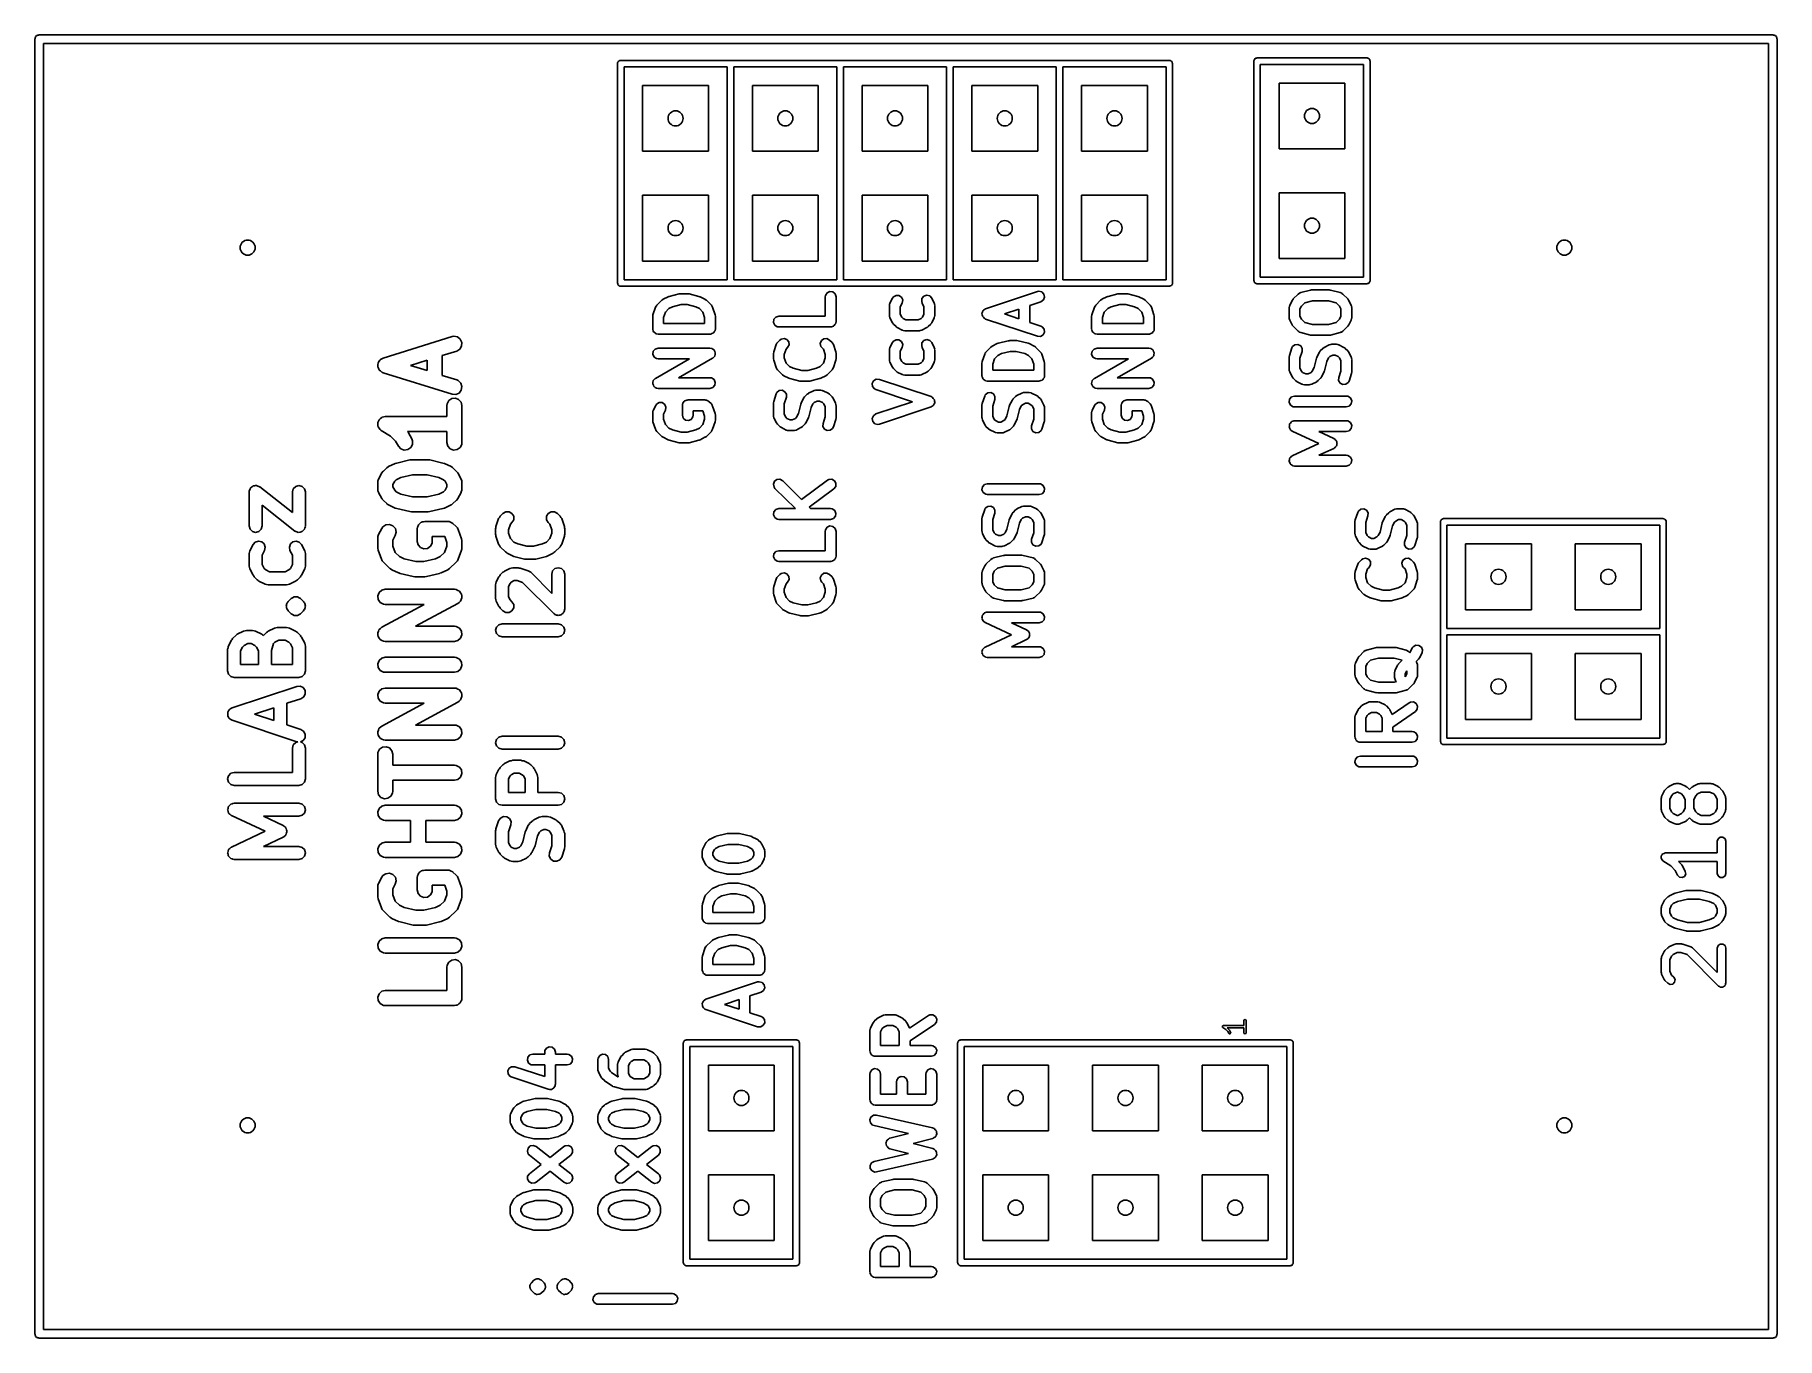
# Model space of a CAD drawing. Extents: x 0.01 to 1.59, y 0.01 to 1.19.
import ezdxf

# ---------------------------------------------------------------- set-up
doc = ezdxf.new("R2010")
doc.units = 0
doc.header["$MEASUREMENT"] = 0
doc.layers.add('BLACK', color=7, linetype='CONTINUOUS')

msp = doc.modelspace()

# ---------------------------------------------------------------- linework, layer by layer
at = {"layer": 'BLACK', "linetype": 'CONTINUOUS'}
for p, q in [((0.0063, 1.1912), (0.0066, 1.1917)), ((0.0063, 1.1906), (0.0063, 1.1912)), ((0.0066, 1.1917), (0.0068, 1.1923)), ((0.0068, 1.1923), (0.0073, 1.1927)), ((0.0073, 1.1927), (0.0077, 1.1932)), ((0.0077, 1.1932), (0.0083, 1.1934)), ((0.0083, 1.1934), (0.0088, 1.1937)), ((0.0088, 1.1937), (0.0094, 1.1937)), ((0.0094, 1.1937), (0.01, 1.1939)), ((0.01, 1.1939), (1.59, 1.1939)), ((1.59, 1.1939), (1.5906, 1.1937)), ((1.5906, 1.1937), (1.5912, 1.1937)), ((1.5912, 1.1937), (1.5917, 1.1934)), ((1.5917, 1.1934), (1.5923, 1.1932)), ((1.5923, 1.1932), (1.5927, 1.1927)), ((1.5927, 1.1927), (1.5932, 1.1923)), ((1.5932, 1.1923), (1.5934, 1.1917)), ((1.5934, 1.1917), (1.5937, 1.1912)), ((1.5937, 1.1912), (1.5937, 1.1906)), ((0.0061, 1.19), (0.0063, 1.1906)), ((0.0061, 0.01), (0.0061, 1.19)), ((0.0139, 1.1861), (0.0139, 0.0139)), ((1.5861, 1.1861), (0.0139, 1.1861)), ((1.5861, 0.0139), (1.5861, 1.1861)), ((1.5937, 1.1906), (1.5939, 1.19)), ((1.5939, 1.19), (1.5939, 0.01)), ((0.537, 1.1678), (0.5371, 1.1682)), ((0.537, 0.9678), (0.537, 1.1678)), ((0.5371, 1.1683), (0.5372, 1.1684)), ((0.5371, 1.1682), (0.5371, 1.1683)), ((0.5372, 1.1688), (0.5377, 1.1694)), ((0.5372, 1.1684), (0.5372, 1.1688)), ((0.5377, 1.1694), (0.5381, 1.17)), ((0.5381, 1.17), (0.5384, 1.1701)), ((0.5384, 1.1701), (0.5385, 1.1703)), ((0.5385, 1.1703), (0.5393, 1.1705)), ((0.5393, 1.1705), (0.54, 1.1707)), ((0.54, 1.1707), (0.64, 1.1707)), ((0.543, 1.1648), (0.543, 0.9707)), ((0.637, 1.1648), (0.543, 1.1648)), ((0.637, 0.9707), (0.637, 1.1648)), ((0.64, 1.1707), (0.74, 1.1707)), ((0.643, 1.1648), (0.643, 0.9707)), ((0.737, 1.1648), (0.643, 1.1648)), ((0.737, 0.9707), (0.737, 1.1648)), ((0.74, 1.1707), (0.84, 1.1707)), ((0.743, 1.1648), (0.743, 0.9707)), ((0.837, 1.1648), (0.743, 1.1648)), ((0.837, 0.9707), (0.837, 1.1648)), ((0.84, 1.1707), (0.94, 1.1707)), ((0.843, 1.1648), (0.843, 0.9707)), ((0.937, 1.1648), (0.843, 1.1648)), ((0.937, 0.9707), (0.937, 1.1648)), ((0.94, 1.1707), (1.04, 1.1707)), ((0.943, 1.1648), (0.943, 0.9707)), ((1.0371, 1.1648), (0.943, 1.1648)), ((1.0371, 0.9707), (1.0371, 1.1648)), ((1.04, 1.1707), (1.0404, 1.1706)), ((1.0404, 1.1706), (1.0405, 1.1707)), ((1.0405, 1.1707), (1.0406, 1.1706)), ((1.0406, 1.1706), (1.041, 1.1705)), ((1.041, 1.1705), (1.0416, 1.1701)), ((1.0416, 1.1701), (1.0423, 1.1697)), ((1.0423, 1.1697), (1.0424, 1.1694)), ((1.0424, 1.1694), (1.0426, 1.1692)), ((1.0426, 1.1692), (1.0427, 1.1685)), ((1.0427, 1.1685), (1.043, 1.1678)), ((1.043, 1.1678), (1.043, 0.9678)), ((1.1171, 1.1705), (1.1172, 1.1706)), ((1.1171, 1.1704), (1.1171, 1.1705)), ((1.1171, 1.17), (1.1171, 1.1704)), ((1.1171, 0.97), (1.1171, 1.17)), ((1.1172, 1.171), (1.1177, 1.1716)), ((1.1172, 1.1706), (1.1172, 1.171)), ((1.1177, 1.1716), (1.1181, 1.1723)), ((1.1181, 1.1723), (1.1183, 1.1724)), ((1.1183, 1.1724), (1.1185, 1.1726)), ((1.1185, 1.1726), (1.1193, 1.1727)), ((1.1193, 1.1727), (1.12, 1.1729)), ((1.12, 1.1729), (1.22, 1.1729)), ((1.1229, 1.167), (1.1229, 0.973)), ((1.217, 1.167), (1.1229, 1.167)), ((1.217, 0.973), (1.217, 1.167)), ((1.22, 1.1729), (1.2204, 1.1729)), ((1.2204, 1.1729), (1.2205, 1.1729)), ((1.2205, 1.1729), (1.2206, 1.1728)), ((1.2206, 1.1728), (1.221, 1.1728)), ((1.221, 1.1728), (1.2216, 1.1723)), ((1.2216, 1.1723), (1.2223, 1.1719)), ((1.2223, 1.1719), (1.2224, 1.1717)), ((1.2224, 1.1717), (1.2226, 1.1715)), ((1.2226, 1.1715), (1.2227, 1.1707)), ((1.2227, 1.1707), (1.2229, 1.17)), ((1.2229, 1.17), (1.2229, 0.97)), ((0.56, 1.0878), (0.56, 1.1478)), ((0.56, 1.1478), (0.62, 1.1478)), ((0.62, 1.1478), (0.62, 1.0878)), ((0.66, 1.0878), (0.66, 1.1478)), ((0.66, 1.1478), (0.72, 1.1478)), ((0.72, 1.1478), (0.72, 1.0878)), ((0.76, 1.0878), (0.76, 1.1478)), ((0.76, 1.1478), (0.82, 1.1478)), ((0.82, 1.1478), (0.82, 1.0878)), ((0.86, 1.0878), (0.86, 1.1478)), ((0.86, 1.1478), (0.92, 1.1478)), ((0.92, 1.1478), (0.92, 1.0878)), ((0.96, 1.0878), (0.96, 1.1478)), ((0.96, 1.1478), (1.02, 1.1478)), ((1.02, 1.1478), (1.02, 1.0878)), ((1.14, 1.09), (1.14, 1.15)), ((1.14, 1.15), (1.2, 1.15)), ((1.2, 1.15), (1.2, 1.09)), ((0.62, 1.0878), (0.56, 1.0878)), ((0.72, 1.0878), (0.66, 1.0878)), ((0.82, 1.0878), (0.76, 1.0878)), ((0.92, 1.0878), (0.86, 1.0878)), ((1.02, 1.0878), (0.96, 1.0878)), ((1.2, 1.09), (1.14, 1.09)), ((1.14, 0.99), (1.14, 1.05)), ((1.14, 1.05), (1.2, 1.05)), ((1.2, 1.05), (1.2, 0.99)), ((0.56, 0.9878), (0.56, 1.0478)), ((0.56, 1.0478), (0.62, 1.0478)), ((0.62, 1.0478), (0.62, 0.9878)), ((0.66, 0.9878), (0.66, 1.0478)), ((0.66, 1.0478), (0.72, 1.0478)), ((0.72, 1.0478), (0.72, 0.9878)), ((0.76, 0.9878), (0.76, 1.0478)), ((0.76, 1.0478), (0.82, 1.0478)), ((0.82, 1.0478), (0.82, 0.9878)), ((0.86, 0.9878), (0.86, 1.0478)), ((0.86, 1.0478), (0.92, 1.0478)), ((0.92, 1.0478), (0.92, 0.9878)), ((0.96, 0.9878), (0.96, 1.0478)), ((0.96, 1.0478), (1.02, 1.0478)), ((1.02, 1.0478), (1.02, 0.9878)), ((0.62, 0.9878), (0.56, 0.9878)), ((0.72, 0.9878), (0.66, 0.9878)), ((0.82, 0.9878), (0.76, 0.9878)), ((0.92, 0.9878), (0.86, 0.9878)), ((1.02, 0.9878), (0.96, 0.9878)), ((1.2, 0.99), (1.14, 0.99)), ((0.543, 0.9707), (0.637, 0.9707)), ((0.643, 0.9707), (0.737, 0.9707)), ((0.743, 0.9707), (0.837, 0.9707)), ((0.843, 0.9707), (0.937, 0.9707)), ((0.943, 0.9707), (1.0371, 0.9707)), ((1.1173, 0.9693), (1.1171, 0.97)), ((1.1174, 0.9685), (1.1173, 0.9693)), ((1.1229, 0.973), (1.217, 0.973)), ((1.2228, 0.969), (1.2223, 0.9684)), ((1.2229, 0.9695), (1.2228, 0.9694)), ((1.2228, 0.9694), (1.2228, 0.969)), ((1.2229, 0.97), (1.2229, 0.9696)), ((1.2229, 0.9696), (1.2229, 0.9695)), ((0.5373, 0.967), (0.537, 0.9678)), ((0.5374, 0.9663), (0.5373, 0.967)), ((0.5376, 0.9661), (0.5374, 0.9663)), ((0.5377, 0.9659), (0.5376, 0.9661)), ((0.5384, 0.9655), (0.5377, 0.9659)), ((0.539, 0.965), (0.5384, 0.9655)), ((0.5394, 0.9649), (0.539, 0.965)), ((0.5395, 0.9649), (0.5394, 0.9649)), ((0.5396, 0.9649), (0.5395, 0.9649)), ((0.54, 0.9648), (0.5396, 0.9649)), ((0.64, 0.9648), (0.54, 0.9648)), ((0.5774, 0.952), (0.5785, 0.9528)), ((0.5785, 0.9528), (0.5786, 0.9528)), ((0.5786, 0.9529), (0.5831, 0.9551)), ((0.5786, 0.9528), (0.5786, 0.9529)), ((0.5831, 0.9551), (0.584, 0.9554)), ((0.584, 0.9554), (0.5842, 0.9555)), ((0.5842, 0.9555), (0.5932, 0.9578)), ((0.5932, 0.9578), (0.5942, 0.9579)), ((0.5942, 0.9579), (0.5943, 0.9579)), ((0.5943, 0.9579), (0.6011, 0.9579)), ((0.6011, 0.9579), (0.6022, 0.9578)), ((0.6022, 0.9578), (0.6023, 0.9578)), ((0.6023, 0.9578), (0.6113, 0.9555)), ((0.6113, 0.9555), (0.6121, 0.9552)), ((0.6121, 0.9552), (0.6123, 0.9551)), ((0.6123, 0.9551), (0.6168, 0.9529)), ((0.6168, 0.9529), (0.6179, 0.9521)), ((0.74, 0.9648), (0.64, 0.9648)), ((0.7264, 0.9551), (0.7266, 0.9565)), ((0.7264, 0.9375), (0.7264, 0.9551)), ((0.7266, 0.9565), (0.7281, 0.9588)), ((0.7281, 0.9588), (0.7306, 0.96)), ((0.7306, 0.96), (0.7334, 0.9596)), ((0.7334, 0.9596), (0.7355, 0.9578)), ((0.7355, 0.9578), (0.7363, 0.9551)), ((0.7363, 0.9551), (0.7363, 0.9326)), ((0.84, 0.9648), (0.74, 0.9648)), ((0.7854, 0.9494), (0.7877, 0.9539)), ((0.7877, 0.9539), (0.7885, 0.9551)), ((0.7885, 0.9551), (0.7909, 0.9565)), ((0.7909, 0.9565), (0.7936, 0.9564)), ((0.7936, 0.9564), (0.7959, 0.9548)), ((0.7959, 0.9548), (0.797, 0.9523)), ((0.8143, 0.9509), (0.8145, 0.9536)), ((0.8145, 0.9536), (0.8163, 0.9558)), ((0.8163, 0.9558), (0.8189, 0.9567)), ((0.8189, 0.9567), (0.8216, 0.956)), ((0.8216, 0.956), (0.8235, 0.9539)), ((0.8235, 0.9539), (0.8257, 0.9494)), ((0.94, 0.9648), (0.84, 0.9648)), ((0.8725, 0.9443), (0.9198, 0.96)), ((0.9198, 0.96), (0.9212, 0.9603)), ((0.9212, 0.9603), (0.9239, 0.9596)), ((0.9239, 0.9596), (0.9257, 0.9576)), ((0.9262, 0.9548), (0.9252, 0.9523)), ((0.9257, 0.9576), (0.9262, 0.9548)), ((1.04, 0.9648), (0.94, 0.9648)), ((0.9774, 0.952), (0.9785, 0.9528)), ((0.9785, 0.9528), (0.9786, 0.9528)), ((0.9786, 0.9529), (0.9831, 0.9551)), ((0.9786, 0.9528), (0.9786, 0.9529)), ((0.9831, 0.9551), (0.984, 0.9554)), ((0.984, 0.9554), (0.9842, 0.9555)), ((0.9842, 0.9555), (0.9932, 0.9578)), ((0.9932, 0.9578), (0.9942, 0.9579)), ((0.9942, 0.9579), (0.9943, 0.9579)), ((0.9943, 0.9579), (1.0011, 0.9579)), ((1.0011, 0.9579), (1.0022, 0.9578)), ((1.0022, 0.9578), (1.0023, 0.9578)), ((1.0023, 0.9578), (1.0113, 0.9555)), ((1.0113, 0.9555), (1.0121, 0.9552)), ((1.0121, 0.9552), (1.0123, 0.9551)), ((1.0123, 0.9551), (1.0168, 0.9529)), ((1.0168, 0.9529), (1.0179, 0.9521)), ((1.0407, 0.9651), (1.04, 0.9648)), ((1.0415, 0.9652), (1.0407, 0.9651)), ((1.0416, 0.9654), (1.0415, 0.9652)), ((1.0419, 0.9655), (1.0416, 0.9654)), ((1.0423, 0.9662), (1.0419, 0.9655)), ((1.0428, 0.9668), (1.0423, 0.9662)), ((1.0429, 0.9673), (1.0428, 0.9671)), ((1.0428, 0.9671), (1.0428, 0.9668)), ((1.043, 0.9678), (1.0429, 0.9674)), ((1.0429, 0.9674), (1.0429, 0.9673)), ((1.1177, 0.9684), (1.1174, 0.9685)), ((1.1177, 0.9681), (1.1177, 0.9684)), ((1.1184, 0.9677), (1.1177, 0.9681)), ((1.119, 0.9672), (1.1184, 0.9677)), ((1.1194, 0.9672), (1.119, 0.9672)), ((1.1195, 0.9671), (1.1194, 0.9672)), ((1.1196, 0.9671), (1.1195, 0.9671)), ((1.12, 0.967), (1.1196, 0.9671)), ((1.22, 0.967), (1.12, 0.967)), ((1.152, 0.9519), (1.1527, 0.9531)), ((1.1527, 0.9531), (1.1528, 0.9531)), ((1.1528, 0.9531), (1.1529, 0.9532)), ((1.1529, 0.9532), (1.1574, 0.9577)), ((1.1574, 0.9577), (1.1585, 0.9586)), ((1.1585, 0.9586), (1.1591, 0.9587)), ((1.1591, 0.9587), (1.1597, 0.959)), ((1.1597, 0.959), (1.1686, 0.9613)), ((1.1686, 0.9613), (1.1697, 0.9614)), ((1.1697, 0.9614), (1.1699, 0.9614)), ((1.1699, 0.9614), (1.1856, 0.9614)), ((1.1856, 0.9614), (1.1867, 0.9613)), ((1.1867, 0.9613), (1.1868, 0.9613)), ((1.1868, 0.9613), (1.1958, 0.959)), ((1.1958, 0.959), (1.1971, 0.9585)), ((1.1971, 0.9585), (1.1975, 0.958)), ((1.1975, 0.958), (1.1981, 0.9577)), ((1.1981, 0.9577), (1.2026, 0.9532)), ((1.2026, 0.9532), (1.2034, 0.9521)), ((1.2207, 0.9673), (1.22, 0.967)), ((1.2215, 0.9674), (1.2207, 0.9673)), ((1.2216, 0.9676), (1.2215, 0.9674)), ((1.2219, 0.9677), (1.2216, 0.9676)), ((1.2223, 0.9684), (1.2219, 0.9677)), ((0.5692, 0.9372), (0.5694, 0.9386)), ((0.5692, 0.926), (0.5692, 0.9372)), ((0.5694, 0.9388), (0.5717, 0.9456)), ((0.5694, 0.9387), (0.5694, 0.9388)), ((0.5694, 0.9386), (0.5694, 0.9387)), ((0.5717, 0.9456), (0.5723, 0.9468)), ((0.5723, 0.9468), (0.5727, 0.9471)), ((0.5727, 0.9471), (0.5729, 0.9475)), ((0.5729, 0.9475), (0.5774, 0.952)), ((0.5807, 0.9413), (0.579, 0.9364)), ((0.5838, 0.9444), (0.5807, 0.9413)), ((0.5871, 0.9461), (0.5838, 0.9444)), ((0.595, 0.9481), (0.5871, 0.9461)), ((0.6005, 0.9481), (0.595, 0.9481)), ((0.6084, 0.9461), (0.6005, 0.9481)), ((0.6117, 0.9444), (0.6084, 0.9461)), ((0.6148, 0.9413), (0.6117, 0.9444)), ((0.6164, 0.9364), (0.6148, 0.9413)), ((0.6179, 0.9521), (0.618, 0.952)), ((0.618, 0.952), (0.6181, 0.952)), ((0.6181, 0.952), (0.6226, 0.9475)), ((0.6226, 0.9475), (0.6234, 0.9464)), ((0.6234, 0.9464), (0.6235, 0.9459)), ((0.6235, 0.9459), (0.6238, 0.9456)), ((0.6238, 0.9456), (0.626, 0.9388)), ((0.626, 0.9388), (0.6263, 0.9374)), ((0.6263, 0.9374), (0.6262, 0.9373)), ((0.6262, 0.9373), (0.6263, 0.9372)), ((0.6263, 0.9372), (0.6263, 0.926)), ((0.6814, 0.9367), (0.6841, 0.9375)), ((0.6841, 0.9375), (0.7264, 0.9375)), ((0.7849, 0.9472), (0.7851, 0.9486)), ((0.7849, 0.9382), (0.7849, 0.9472)), ((0.7851, 0.9378), (0.7849, 0.9382)), ((0.785, 0.9374), (0.7851, 0.9378)), ((0.7854, 0.936), (0.785, 0.9374)), ((0.7851, 0.9486), (0.7854, 0.949)), ((0.7854, 0.949), (0.7854, 0.9494)), ((0.7965, 0.9495), (0.7948, 0.9461)), ((0.7948, 0.9461), (0.7948, 0.9394)), ((0.7948, 0.9394), (0.7961, 0.9367)), ((0.797, 0.9523), (0.7965, 0.9495)), ((0.8147, 0.9495), (0.8143, 0.9509)), ((0.8164, 0.9461), (0.8147, 0.9495)), ((0.8151, 0.9367), (0.8164, 0.9394)), ((0.8164, 0.9394), (0.8164, 0.9461)), ((0.8257, 0.9494), (0.8262, 0.9481)), ((0.8261, 0.9369), (0.8258, 0.9365)), ((0.8262, 0.9481), (0.8261, 0.9477)), ((0.8261, 0.9477), (0.8263, 0.9472)), ((0.8263, 0.9382), (0.8261, 0.9369)), ((0.8263, 0.9472), (0.8263, 0.9382)), ((0.8692, 0.9401), (0.8693, 0.9403)), ((0.8694, 0.9389), (0.8692, 0.9401)), ((0.8693, 0.9405), (0.8698, 0.9416)), ((0.8693, 0.9403), (0.8693, 0.9405)), ((0.8696, 0.9377), (0.8694, 0.9389)), ((0.8697, 0.9376), (0.8696, 0.9377)), ((0.8697, 0.9374), (0.8697, 0.9376)), ((0.8705, 0.9365), (0.8697, 0.9374)), ((0.8698, 0.9416), (0.8703, 0.9427)), ((0.8703, 0.9427), (0.8704, 0.9428)), ((0.8704, 0.9428), (0.8705, 0.943)), ((0.8705, 0.943), (0.8715, 0.9436)), ((0.8715, 0.9436), (0.8725, 0.9443)), ((0.9029, 0.944), (0.8897, 0.9396)), ((0.8897, 0.9396), (0.9029, 0.9352)), ((0.9029, 0.9352), (0.9029, 0.944)), ((0.9229, 0.9507), (0.9128, 0.9473)), ((0.9128, 0.9473), (0.9128, 0.9319)), ((0.9252, 0.9523), (0.9229, 0.9507)), ((0.9692, 0.9372), (0.9694, 0.9386)), ((0.9692, 0.926), (0.9692, 0.9372)), ((0.9694, 0.9388), (0.9717, 0.9456)), ((0.9694, 0.9387), (0.9694, 0.9388)), ((0.9694, 0.9386), (0.9694, 0.9387)), ((0.9717, 0.9456), (0.9723, 0.9468)), ((0.9723, 0.9468), (0.9727, 0.9471)), ((0.9727, 0.9471), (0.9729, 0.9475)), ((0.9729, 0.9475), (0.9774, 0.952)), ((0.9807, 0.9413), (0.979, 0.9364)), ((0.9838, 0.9444), (0.9807, 0.9413)), ((0.9871, 0.9461), (0.9838, 0.9444)), ((0.995, 0.9481), (0.9871, 0.9461)), ((1.0005, 0.9481), (0.995, 0.9481)), ((1.0084, 0.9461), (1.0005, 0.9481)), ((1.0117, 0.9444), (1.0084, 0.9461)), ((1.0148, 0.9413), (1.0117, 0.9444)), ((1.0164, 0.9364), (1.0148, 0.9413)), ((1.0179, 0.9521), (1.018, 0.952)), ((1.018, 0.952), (1.0181, 0.952)), ((1.0181, 0.952), (1.0226, 0.9475)), ((1.0226, 0.9475), (1.0234, 0.9464)), ((1.0234, 0.9464), (1.0235, 0.9459)), ((1.0235, 0.9459), (1.0238, 0.9456)), ((1.0238, 0.9456), (1.026, 0.9388)), ((1.026, 0.9388), (1.0263, 0.9374)), ((1.0263, 0.9374), (1.0262, 0.9373)), ((1.0262, 0.9373), (1.0263, 0.9372)), ((1.0263, 0.9372), (1.0263, 0.926)), ((1.1492, 0.9452), (1.1494, 0.9466)), ((1.1492, 0.9362), (1.1492, 0.9452)), ((1.1494, 0.9466), (1.1496, 0.947)), ((1.1496, 0.947), (1.1497, 0.9474)), ((1.1497, 0.9474), (1.152, 0.9519)), ((1.1604, 0.9468), (1.159, 0.9441)), ((1.159, 0.9441), (1.159, 0.9374)), ((1.159, 0.9374), (1.1604, 0.9347)), ((1.1634, 0.9498), (1.1604, 0.9468)), ((1.1704, 0.9516), (1.1634, 0.9498)), ((1.185, 0.9516), (1.1704, 0.9516)), ((1.1921, 0.9498), (1.185, 0.9516)), ((1.195, 0.9468), (1.1921, 0.9498)), ((1.1964, 0.9441), (1.195, 0.9468)), ((1.195, 0.9347), (1.1964, 0.9374)), ((1.1964, 0.9374), (1.1964, 0.9441)), ((1.2034, 0.9521), (1.2034, 0.952)), ((1.2034, 0.952), (1.2035, 0.9519)), ((1.2035, 0.9519), (1.2058, 0.9474)), ((1.2058, 0.9474), (1.2062, 0.9461)), ((1.2062, 0.9461), (1.2061, 0.9457)), ((1.2061, 0.9457), (1.2063, 0.9452)), ((1.2063, 0.9452), (1.2063, 0.9362)), ((0.5693, 0.9257), (0.5692, 0.926)), ((0.5692, 0.9253), (0.5693, 0.9257)), ((0.5697, 0.9243), (0.5692, 0.9253)), ((0.57, 0.9233), (0.5697, 0.9243)), ((0.5702, 0.9231), (0.57, 0.9233)), ((0.5704, 0.9228), (0.5702, 0.9231)), ((0.5713, 0.9222), (0.5704, 0.9228)), ((0.5721, 0.9215), (0.5713, 0.9222)), ((0.5724, 0.9215), (0.5721, 0.9215)), ((0.5727, 0.9213), (0.5724, 0.9215)), ((0.5741, 0.9211), (0.5727, 0.9213)), ((0.6213, 0.9211), (0.5741, 0.9211)), ((0.579, 0.9364), (0.579, 0.9309)), ((0.579, 0.9309), (0.6164, 0.9309)), ((0.6164, 0.9309), (0.6164, 0.9364)), ((0.6217, 0.9212), (0.6213, 0.9211)), ((0.622, 0.9211), (0.6217, 0.9212)), ((0.623, 0.9216), (0.622, 0.9211)), ((0.624, 0.9219), (0.623, 0.9216)), ((0.6242, 0.9221), (0.624, 0.9219)), ((0.6246, 0.9223), (0.6242, 0.9221)), ((0.6251, 0.9232), (0.6246, 0.9223)), ((0.6258, 0.924), (0.6251, 0.9232)), ((0.6259, 0.9243), (0.6258, 0.924)), ((0.6261, 0.9246), (0.6259, 0.9243)), ((0.6263, 0.926), (0.6261, 0.9246)), ((0.6792, 0.9319), (0.6796, 0.9347)), ((0.6804, 0.9294), (0.6792, 0.9319)), ((0.6796, 0.9347), (0.6814, 0.9367)), ((0.6827, 0.9279), (0.6804, 0.9294)), ((0.6841, 0.9277), (0.6827, 0.9279)), ((0.7313, 0.9277), (0.6841, 0.9277)), ((0.7317, 0.9278), (0.7313, 0.9277)), ((0.732, 0.9277), (0.7317, 0.9278)), ((0.733, 0.9282), (0.732, 0.9277)), ((0.734, 0.9285), (0.733, 0.9282)), ((0.7342, 0.9287), (0.734, 0.9285)), ((0.7346, 0.9289), (0.7342, 0.9287)), ((0.7351, 0.9298), (0.7346, 0.9289)), ((0.7358, 0.9306), (0.7351, 0.9298)), ((0.7359, 0.9309), (0.7358, 0.9306)), ((0.7361, 0.9312), (0.7359, 0.9309)), ((0.7363, 0.9326), (0.7361, 0.9312)), ((0.7877, 0.9315), (0.7854, 0.936)), ((0.7878, 0.9315), (0.7877, 0.9315)), ((0.7878, 0.9314), (0.7878, 0.9315)), ((0.7886, 0.9303), (0.7878, 0.9314)), ((0.7909, 0.928), (0.7886, 0.9303)), ((0.791, 0.9279), (0.7909, 0.928)), ((0.7909, 0.928), (0.7909, 0.928)), ((0.7921, 0.9271), (0.791, 0.9279)), ((0.7966, 0.9248), (0.7921, 0.9271)), ((0.7961, 0.9367), (0.7973, 0.9355)), ((0.7971, 0.9248), (0.7966, 0.9248)), ((0.7975, 0.9245), (0.7971, 0.9248)), ((0.7973, 0.9355), (0.8, 0.9342)), ((0.7988, 0.9243), (0.7975, 0.9245)), ((0.8123, 0.9243), (0.7988, 0.9243)), ((0.8, 0.9342), (0.8112, 0.9342)), ((0.8112, 0.9342), (0.8139, 0.9355)), ((0.8128, 0.9245), (0.8123, 0.9243)), ((0.8132, 0.9244), (0.8128, 0.9245)), ((0.8145, 0.9248), (0.8132, 0.9244)), ((0.8139, 0.9355), (0.8151, 0.9367)), ((0.819, 0.9271), (0.8145, 0.9248)), ((0.8191, 0.9272), (0.819, 0.9271)), ((0.8192, 0.9272), (0.8191, 0.9272)), ((0.8203, 0.928), (0.8192, 0.9272)), ((0.8226, 0.9303), (0.8203, 0.928)), ((0.8227, 0.9304), (0.8226, 0.9303)), ((0.8226, 0.9303), (0.8226, 0.9303)), ((0.8235, 0.9315), (0.8227, 0.9304)), ((0.8257, 0.936), (0.8235, 0.9315)), ((0.8258, 0.9365), (0.8257, 0.936)), ((0.8713, 0.9356), (0.8705, 0.9365)), ((0.8715, 0.9355), (0.8713, 0.9356)), ((0.8716, 0.9354), (0.8715, 0.9355)), ((0.8718, 0.9353), (0.8716, 0.9354)), ((0.8725, 0.9349), (0.8718, 0.9353)), ((0.9198, 0.9192), (0.8725, 0.9349)), ((0.9128, 0.9319), (0.9229, 0.9285)), ((0.9229, 0.9285), (0.9242, 0.9279)), ((0.9242, 0.9279), (0.9259, 0.9257)), ((0.9262, 0.923), (0.9249, 0.9205)), ((0.9259, 0.9257), (0.9262, 0.923)), ((0.9693, 0.9257), (0.9692, 0.926)), ((0.9692, 0.9253), (0.9693, 0.9257)), ((0.9697, 0.9243), (0.9692, 0.9253)), ((0.97, 0.9233), (0.9697, 0.9243)), ((0.9702, 0.9231), (0.97, 0.9233)), ((0.9704, 0.9228), (0.9702, 0.9231)), ((0.9713, 0.9222), (0.9704, 0.9228)), ((0.9721, 0.9215), (0.9713, 0.9222)), ((0.9724, 0.9215), (0.9721, 0.9215)), ((0.9727, 0.9213), (0.9724, 0.9215)), ((0.9741, 0.9211), (0.9727, 0.9213)), ((1.0213, 0.9211), (0.9741, 0.9211)), ((0.979, 0.9364), (0.979, 0.9309)), ((0.979, 0.9309), (1.0164, 0.9309)), ((1.0164, 0.9309), (1.0164, 0.9364)), ((1.0217, 0.9212), (1.0213, 0.9211)), ((1.022, 0.9211), (1.0217, 0.9212)), ((1.023, 0.9216), (1.022, 0.9211)), ((1.024, 0.9219), (1.023, 0.9216)), ((1.0242, 0.9221), (1.024, 0.9219)), ((1.0246, 0.9223), (1.0242, 0.9221)), ((1.0251, 0.9232), (1.0246, 0.9223)), ((1.0258, 0.924), (1.0251, 0.9232)), ((1.0259, 0.9243), (1.0258, 0.924)), ((1.0261, 0.9246), (1.0259, 0.9243)), ((1.0263, 0.926), (1.0261, 0.9246)), ((1.1493, 0.9358), (1.1492, 0.9362)), ((1.1493, 0.9354), (1.1493, 0.9358)), ((1.1497, 0.934), (1.1493, 0.9354)), ((1.152, 0.9295), (1.1497, 0.934)), ((1.152, 0.9294), (1.152, 0.9295)), ((1.152, 0.9295), (1.152, 0.9295)), ((1.1529, 0.9283), (1.152, 0.9294)), ((1.1574, 0.9238), (1.1529, 0.9283)), ((1.1579, 0.9235), (1.1574, 0.9238)), ((1.1584, 0.923), (1.1579, 0.9235)), ((1.1597, 0.9225), (1.1584, 0.923)), ((1.1686, 0.9202), (1.1597, 0.9225)), ((1.1604, 0.9347), (1.1634, 0.9317)), ((1.1634, 0.9317), (1.1704, 0.9299)), ((1.1704, 0.9299), (1.185, 0.9299)), ((1.185, 0.9299), (1.1921, 0.9317)), ((1.1958, 0.9225), (1.1868, 0.9202)), ((1.1921, 0.9317), (1.195, 0.9347)), ((1.1963, 0.9228), (1.1958, 0.9225)), ((1.1969, 0.9229), (1.1963, 0.9228)), ((1.1981, 0.9238), (1.1969, 0.9229)), ((1.2026, 0.9283), (1.1981, 0.9238)), ((1.2027, 0.9284), (1.2026, 0.9283)), ((1.2026, 0.9283), (1.2026, 0.9283)), ((1.2035, 0.9295), (1.2027, 0.9284)), ((1.2058, 0.934), (1.2035, 0.9295)), ((1.2061, 0.9349), (1.2058, 0.9345)), ((1.2058, 0.9345), (1.2058, 0.934)), ((1.2063, 0.9362), (1.2061, 0.9349)), ((0.3234, 0.8992), (0.3864, 0.9189)), ((0.3905, 0.9057), (0.3773, 0.9016)), ((0.3864, 0.9189), (0.388, 0.9192)), ((0.388, 0.9192), (0.3912, 0.9186)), ((0.3933, 0.9074), (0.3905, 0.9057)), ((0.3912, 0.9186), (0.3938, 0.9166)), ((0.395, 0.9103), (0.3933, 0.9074)), ((0.3938, 0.9166), (0.3952, 0.9136)), ((0.3952, 0.9136), (0.395, 0.9103)), ((0.5692, 0.9028), (0.5696, 0.9055)), ((0.5696, 0.9055), (0.5714, 0.9076)), ((0.5714, 0.9076), (0.5741, 0.9084)), ((0.5741, 0.9084), (0.6213, 0.9084)), ((0.6213, 0.9084), (0.6227, 0.9082)), ((0.6227, 0.9082), (0.6228, 0.9081)), ((0.6228, 0.9081), (0.623, 0.9081)), ((0.623, 0.9081), (0.624, 0.9074)), ((0.624, 0.9074), (0.6251, 0.9067)), ((0.6251, 0.9067), (0.6251, 0.9066)), ((0.6251, 0.9066), (0.6252, 0.9065)), ((0.6252, 0.9065), (0.6257, 0.9053)), ((0.6257, 0.9053), (0.6262, 0.9042)), ((0.6794, 0.9049), (0.6817, 0.9117)), ((0.6817, 0.9117), (0.6823, 0.9129)), ((0.6823, 0.9129), (0.6827, 0.9132)), ((0.6827, 0.9132), (0.6829, 0.9136)), ((0.6829, 0.9136), (0.6851, 0.9158)), ((0.6851, 0.9158), (0.6862, 0.9167)), ((0.6862, 0.9167), (0.689, 0.9173)), ((0.689, 0.9173), (0.6915, 0.9163)), ((0.6907, 0.9075), (0.689, 0.9026)), ((0.6921, 0.9089), (0.6907, 0.9075)), ((0.6915, 0.9163), (0.6932, 0.9141)), ((0.6934, 0.9113), (0.6921, 0.9089)), ((0.6932, 0.9141), (0.6934, 0.9113)), ((0.7219, 0.9127), (0.7229, 0.9153)), ((0.7225, 0.91), (0.7219, 0.9127)), ((0.7234, 0.9089), (0.7225, 0.91)), ((0.7229, 0.9153), (0.7251, 0.917)), ((0.7248, 0.9075), (0.7234, 0.9089)), ((0.7264, 0.9026), (0.7248, 0.9075)), ((0.7251, 0.917), (0.7279, 0.9172)), ((0.7279, 0.9172), (0.7303, 0.9158)), ((0.7303, 0.9158), (0.7326, 0.9136)), ((0.7326, 0.9136), (0.7334, 0.9125)), ((0.7334, 0.9125), (0.7335, 0.912)), ((0.7335, 0.912), (0.7338, 0.9117)), ((0.7338, 0.9117), (0.736, 0.9049)), ((0.7849, 0.9067), (0.7851, 0.9081)), ((0.7849, 0.8978), (0.7849, 0.9067)), ((0.7851, 0.9081), (0.7854, 0.9085)), ((0.7854, 0.909), (0.7877, 0.9134)), ((0.7854, 0.9085), (0.7854, 0.909)), ((0.7877, 0.9134), (0.7885, 0.9146)), ((0.7885, 0.9146), (0.7909, 0.916)), ((0.7909, 0.916), (0.7936, 0.9159)), ((0.7936, 0.9159), (0.7959, 0.9143)), ((0.7965, 0.909), (0.7948, 0.9056)), ((0.7948, 0.9056), (0.7948, 0.8989)), ((0.7959, 0.9143), (0.797, 0.9118)), ((0.797, 0.9118), (0.7965, 0.909)), ((0.8143, 0.9104), (0.8145, 0.9131)), ((0.8147, 0.909), (0.8143, 0.9104)), ((0.8145, 0.9131), (0.8163, 0.9153)), ((0.8164, 0.9056), (0.8147, 0.909)), ((0.8163, 0.9153), (0.8189, 0.9162)), ((0.8164, 0.8989), (0.8164, 0.9056)), ((0.8189, 0.9162), (0.8216, 0.9155)), ((0.8216, 0.9155), (0.8235, 0.9134)), ((0.8235, 0.9134), (0.8257, 0.909)), ((0.8257, 0.909), (0.8262, 0.9076)), ((0.8262, 0.9076), (0.8261, 0.9072)), ((0.8261, 0.9072), (0.8263, 0.9067)), ((0.8263, 0.9067), (0.8263, 0.8978)), ((0.8729, 0.9048), (0.8774, 0.9093)), ((0.8774, 0.9093), (0.8785, 0.9102)), ((0.8785, 0.9102), (0.8786, 0.9102)), ((0.8786, 0.9103), (0.8831, 0.9125)), ((0.8786, 0.9102), (0.8786, 0.9103)), ((0.8831, 0.9125), (0.884, 0.9128)), ((0.884, 0.9128), (0.8842, 0.9129)), ((0.8842, 0.9129), (0.8932, 0.9151)), ((0.895, 0.9054), (0.8871, 0.9035)), ((0.8932, 0.9151), (0.8942, 0.9152)), ((0.8942, 0.9152), (0.8943, 0.9153)), ((0.8943, 0.9153), (0.9011, 0.9153)), ((0.9005, 0.9054), (0.895, 0.9054)), ((0.9084, 0.9035), (0.9005, 0.9054)), ((0.9011, 0.9153), (0.9022, 0.9151)), ((0.9022, 0.9151), (0.9023, 0.9151)), ((0.9023, 0.9151), (0.9113, 0.9129)), ((0.9113, 0.9129), (0.9121, 0.9125)), ((0.9121, 0.9125), (0.9123, 0.9125)), ((0.9123, 0.9125), (0.9168, 0.9103)), ((0.9168, 0.9103), (0.9179, 0.9095)), ((0.9179, 0.9095), (0.918, 0.9094)), ((0.918, 0.9094), (0.9181, 0.9093)), ((0.9181, 0.9093), (0.9226, 0.9048)), ((0.9226, 0.9191), (0.9198, 0.9192)), ((0.9249, 0.9205), (0.9226, 0.9191)), ((0.9692, 0.9028), (0.9696, 0.9055)), ((0.9696, 0.9055), (0.9714, 0.9076)), ((0.9714, 0.9076), (0.9741, 0.9084)), ((0.9741, 0.9084), (1.0213, 0.9084)), ((1.0213, 0.9084), (1.0227, 0.9082)), ((1.0227, 0.9082), (1.0228, 0.9081)), ((1.0228, 0.9081), (1.023, 0.9081)), ((1.023, 0.9081), (1.024, 0.9074)), ((1.024, 0.9074), (1.0251, 0.9067)), ((1.0251, 0.9067), (1.0251, 0.9066)), ((1.0251, 0.9066), (1.0252, 0.9065)), ((1.0252, 0.9065), (1.0257, 0.9053)), ((1.0257, 0.9053), (1.0262, 0.9042)), ((1.1494, 0.9018), (1.1517, 0.9086)), ((1.1517, 0.9086), (1.1523, 0.9098)), ((1.1523, 0.9098), (1.1545, 0.9115)), ((1.1545, 0.9115), (1.1572, 0.9118)), ((1.1572, 0.9118), (1.1597, 0.9106)), ((1.161, 0.9054), (1.159, 0.8994)), ((1.1597, 0.9106), (1.1611, 0.9082)), ((1.1611, 0.9082), (1.161, 0.9054)), ((1.1688, 0.9202), (1.1686, 0.9202)), ((1.1699, 0.9201), (1.1688, 0.9202)), ((1.1856, 0.9201), (1.1699, 0.9201)), ((1.1767, 0.9047), (1.1775, 0.9058)), ((1.1775, 0.9058), (1.1776, 0.9059)), ((1.1776, 0.906), (1.1799, 0.9082)), ((1.1776, 0.9059), (1.1776, 0.906)), ((1.1799, 0.9082), (1.181, 0.9091)), ((1.181, 0.9091), (1.1811, 0.9091)), ((1.1811, 0.9091), (1.1857, 0.9114)), ((1.1811, 0.9091), (1.1811, 0.9091)), ((1.1857, 0.9201), (1.1856, 0.9201)), ((1.1868, 0.9202), (1.1857, 0.9201)), ((1.1857, 0.9114), (1.187, 0.9118)), ((1.187, 0.9118), (1.1874, 0.9118)), ((1.1874, 0.9118), (1.1879, 0.9119)), ((1.1879, 0.9119), (1.1924, 0.9119)), ((1.1924, 0.9119), (1.1937, 0.9117)), ((1.1937, 0.9117), (1.1941, 0.9115)), ((1.1941, 0.9115), (1.1946, 0.9114)), ((1.1946, 0.9114), (1.199, 0.9091)), ((1.199, 0.9091), (1.2002, 0.9083)), ((1.2002, 0.9083), (1.2002, 0.9083)), ((1.2002, 0.9083), (1.2003, 0.9082)), ((1.2003, 0.9082), (1.2026, 0.906)), ((1.2026, 0.906), (1.2034, 0.9049)), ((0.3186, 0.8922), (0.3188, 0.8934)), ((0.3187, 0.8918), (0.3186, 0.8922)), ((0.3187, 0.8914), (0.3187, 0.8918)), ((0.3192, 0.8902), (0.3187, 0.8914)), ((0.3188, 0.8934), (0.3189, 0.8947)), ((0.3189, 0.8947), (0.3191, 0.895)), ((0.3191, 0.895), (0.3192, 0.8955)), ((0.3192, 0.8955), (0.3199, 0.8964)), ((0.3195, 0.8891), (0.3192, 0.8902)), ((0.3199, 0.8964), (0.3206, 0.8975)), ((0.3206, 0.8975), (0.3209, 0.8977)), ((0.3209, 0.8977), (0.3212, 0.898)), ((0.3212, 0.898), (0.3223, 0.8986)), ((0.3223, 0.8986), (0.3234, 0.8992)), ((0.3635, 0.8973), (0.3485, 0.8926)), ((0.3485, 0.8926), (0.3635, 0.8879)), ((0.3635, 0.8879), (0.3635, 0.8973)), ((0.3773, 0.9016), (0.3773, 0.8836)), ((0.5704, 0.9003), (0.5692, 0.9028)), ((0.5727, 0.8988), (0.5704, 0.9003)), ((0.5717, 0.8808), (0.6028, 0.8986)), ((0.5741, 0.8986), (0.5727, 0.8988)), ((0.6028, 0.8986), (0.5741, 0.8986)), ((0.6238, 0.8992), (0.5926, 0.8814)), ((0.6239, 0.8993), (0.6238, 0.8992)), ((0.624, 0.8994), (0.6239, 0.8993)), ((0.6248, 0.9003), (0.624, 0.8994)), ((0.6257, 0.9012), (0.6248, 0.9003)), ((0.6258, 0.9015), (0.6257, 0.9014)), ((0.6257, 0.9014), (0.6257, 0.9012)), ((0.626, 0.9027), (0.6258, 0.9015)), ((0.6262, 0.9039), (0.626, 0.9027)), ((0.6262, 0.9042), (0.6262, 0.9041)), ((0.6262, 0.9041), (0.6262, 0.9039)), ((0.6792, 0.9034), (0.6794, 0.9048)), ((0.6792, 0.8989), (0.6792, 0.9034)), ((0.6792, 0.8988), (0.6792, 0.8989)), ((0.6792, 0.8987), (0.6792, 0.8988)), ((0.6794, 0.8973), (0.6792, 0.8987)), ((0.6794, 0.9048), (0.6794, 0.9049)), ((0.6794, 0.9048), (0.6794, 0.9048)), ((0.6817, 0.8906), (0.6794, 0.8973)), ((0.6819, 0.8902), (0.6817, 0.8906)), ((0.682, 0.8898), (0.6819, 0.8902)), ((0.6829, 0.8886), (0.682, 0.8898)), ((0.689, 0.9026), (0.689, 0.8997)), ((0.689, 0.8997), (0.6907, 0.8948)), ((0.6907, 0.8948), (0.6938, 0.8917)), ((0.6938, 0.8917), (0.6971, 0.89)), ((0.6971, 0.89), (0.705, 0.888)), ((0.7105, 0.888), (0.7184, 0.89)), ((0.7184, 0.89), (0.7217, 0.8917)), ((0.7217, 0.8917), (0.7248, 0.8948)), ((0.7248, 0.8948), (0.7264, 0.8997)), ((0.7264, 0.8997), (0.7264, 0.9026)), ((0.7331, 0.8893), (0.7328, 0.889)), ((0.7338, 0.8906), (0.7331, 0.8893)), ((0.736, 0.8973), (0.7338, 0.8906)), ((0.736, 0.9049), (0.7363, 0.9035)), ((0.7361, 0.8975), (0.736, 0.8974)), ((0.736, 0.8974), (0.736, 0.8973)), ((0.7363, 0.8989), (0.7361, 0.8975)), ((0.7363, 0.9035), (0.7362, 0.9035)), ((0.7362, 0.9035), (0.7363, 0.9034)), ((0.7363, 0.9034), (0.7363, 0.8989)), ((0.7851, 0.8973), (0.7849, 0.8978)), ((0.785, 0.8969), (0.7851, 0.8973)), ((0.7854, 0.8955), (0.785, 0.8969)), ((0.7877, 0.8911), (0.7854, 0.8955)), ((0.7878, 0.891), (0.7877, 0.8911)), ((0.7878, 0.8909), (0.7878, 0.891)), ((0.7886, 0.8898), (0.7878, 0.8909)), ((0.7909, 0.8875), (0.7886, 0.8898)), ((0.7948, 0.8989), (0.7961, 0.8962)), ((0.7961, 0.8962), (0.7973, 0.895)), ((0.7973, 0.895), (0.8, 0.8937)), ((0.8, 0.8937), (0.8112, 0.8937)), ((0.8112, 0.8937), (0.8139, 0.895)), ((0.8139, 0.895), (0.8151, 0.8962)), ((0.8151, 0.8962), (0.8164, 0.8989)), ((0.8226, 0.8898), (0.8203, 0.8875)), ((0.8227, 0.8899), (0.8226, 0.8899)), ((0.8226, 0.8899), (0.8226, 0.8898)), ((0.8235, 0.8911), (0.8227, 0.8899)), ((0.8257, 0.8955), (0.8235, 0.8911)), ((0.8258, 0.896), (0.8257, 0.8955)), ((0.8261, 0.8964), (0.8258, 0.896)), ((0.8263, 0.8978), (0.8261, 0.8964)), ((0.8692, 0.8946), (0.8694, 0.896)), ((0.8692, 0.8834), (0.8692, 0.8946)), ((0.8694, 0.8962), (0.8717, 0.9029)), ((0.8694, 0.8961), (0.8694, 0.8962)), ((0.8694, 0.896), (0.8694, 0.8961)), ((0.8717, 0.9029), (0.8723, 0.9042)), ((0.8723, 0.9042), (0.8727, 0.9044)), ((0.8727, 0.9044), (0.8729, 0.9048)), ((0.8807, 0.8987), (0.879, 0.8938)), ((0.879, 0.8938), (0.879, 0.8883)), ((0.8838, 0.9018), (0.8807, 0.8987)), ((0.8871, 0.9035), (0.8838, 0.9018)), ((0.9117, 0.9018), (0.9084, 0.9035)), ((0.9148, 0.8987), (0.9117, 0.9018)), ((0.9164, 0.8938), (0.9148, 0.8987)), ((0.9164, 0.8883), (0.9164, 0.8938)), ((0.9226, 0.9048), (0.9234, 0.9037)), ((0.9234, 0.9037), (0.9235, 0.9033)), ((0.9235, 0.9033), (0.9238, 0.9029)), ((0.9238, 0.9029), (0.926, 0.8962)), ((0.926, 0.8962), (0.9263, 0.8948)), ((0.9263, 0.8948), (0.9262, 0.8947)), ((0.9262, 0.8947), (0.9263, 0.8946)), ((0.9263, 0.8946), (0.9263, 0.8834)), ((0.9704, 0.9003), (0.9692, 0.9028)), ((0.9727, 0.8988), (0.9704, 0.9003)), ((0.9717, 0.8808), (1.0028, 0.8986)), ((0.9741, 0.8986), (0.9727, 0.8988)), ((1.0028, 0.8986), (0.9741, 0.8986)), ((1.0238, 0.8992), (0.9926, 0.8814)), ((1.0239, 0.8993), (1.0238, 0.8992)), ((1.024, 0.8994), (1.0239, 0.8993)), ((1.0248, 0.9003), (1.024, 0.8994)), ((1.0257, 0.9012), (1.0248, 0.9003)), ((1.0258, 0.9015), (1.0257, 0.9014)), ((1.0257, 0.9014), (1.0257, 0.9012)), ((1.026, 0.9027), (1.0258, 0.9015)), ((1.0263, 0.9039), (1.026, 0.9027)), ((1.0262, 0.9042), (1.0262, 0.9041)), ((1.0262, 0.9041), (1.0263, 0.9039)), ((1.1492, 0.9002), (1.1494, 0.9016)), ((1.1492, 0.889), (1.1492, 0.9002)), ((1.1494, 0.9017), (1.1494, 0.9018)), ((1.1494, 0.9016), (1.1494, 0.9017)), ((1.159, 0.8994), (1.159, 0.8902)), ((1.159, 0.8902), (1.1604, 0.8874)), ((1.1703, 0.8874), (1.172, 0.8907)), ((1.172, 0.8907), (1.1741, 0.8992)), ((1.1741, 0.8992), (1.1744, 0.9)), ((1.1744, 0.9002), (1.1767, 0.9047)), ((1.1744, 0.9), (1.1744, 0.9002)), ((1.1835, 0.8963), (1.1814, 0.8878)), ((1.1851, 0.8996), (1.1835, 0.8963)), ((1.1863, 0.9007), (1.1851, 0.8996)), ((1.189, 0.9021), (1.1863, 0.9007)), ((1.1912, 0.9021), (1.189, 0.9021)), ((1.1939, 0.9007), (1.1912, 0.9021)), ((1.195, 0.8996), (1.1939, 0.9007)), ((1.1964, 0.8968), (1.195, 0.8996)), ((1.1964, 0.8875), (1.1964, 0.8968)), ((1.2034, 0.9049), (1.2034, 0.9048)), ((1.2034, 0.9048), (1.2035, 0.9047)), ((1.2035, 0.9047), (1.2058, 0.9002)), ((1.2058, 0.9002), (1.2062, 0.8989)), ((1.2062, 0.8989), (1.2061, 0.8984)), ((1.2061, 0.8984), (1.2063, 0.898)), ((1.2063, 0.898), (1.2063, 0.8867)), ((0.3198, 0.8888), (0.3195, 0.8891)), ((0.32, 0.8884), (0.3198, 0.8888)), ((0.321, 0.8876), (0.32, 0.8884)), ((0.3219, 0.8867), (0.321, 0.8876)), ((0.3224, 0.8865), (0.3219, 0.8867)), ((0.3226, 0.8863), (0.3224, 0.8865)), ((0.3228, 0.8863), (0.3226, 0.8863)), ((0.3234, 0.886), (0.3228, 0.8863)), ((0.3864, 0.8664), (0.3234, 0.886)), ((0.3773, 0.8836), (0.3905, 0.8795)), ((0.3905, 0.8795), (0.392, 0.8788)), ((0.392, 0.8788), (0.3943, 0.8765)), ((0.3943, 0.8765), (0.3953, 0.8733)), ((0.3953, 0.8733), (0.3947, 0.8701)), ((0.5692, 0.8761), (0.5694, 0.8773)), ((0.5692, 0.8759), (0.5692, 0.8761)), ((0.5692, 0.8758), (0.5692, 0.8759)), ((0.5698, 0.8747), (0.5692, 0.8758)), ((0.5694, 0.8773), (0.5696, 0.8785)), ((0.5696, 0.8785), (0.5697, 0.8786)), ((0.5697, 0.8788), (0.5706, 0.8797)), ((0.5697, 0.8786), (0.5697, 0.8788)), ((0.5702, 0.8735), (0.5698, 0.8747)), ((0.5703, 0.8734), (0.5702, 0.8735)), ((0.5704, 0.8733), (0.5703, 0.8734)), ((0.5706, 0.8797), (0.5714, 0.8806)), ((0.5714, 0.8806), (0.5716, 0.8807)), ((0.5716, 0.8807), (0.5717, 0.8808)), ((0.5926, 0.8814), (0.6213, 0.8814)), ((0.6213, 0.8814), (0.6227, 0.8812)), ((0.6227, 0.8812), (0.6251, 0.8797)), ((0.6258, 0.8745), (0.624, 0.8724)), ((0.6251, 0.8797), (0.6262, 0.8772)), ((0.6262, 0.8772), (0.6258, 0.8745)), ((0.6874, 0.8841), (0.6829, 0.8886)), ((0.6875, 0.8841), (0.6874, 0.8841)), ((0.6875, 0.884), (0.6875, 0.8841)), ((0.6886, 0.8832), (0.6875, 0.884)), ((0.6931, 0.881), (0.6886, 0.8832)), ((0.6933, 0.8809), (0.6931, 0.881)), ((0.6942, 0.8806), (0.6933, 0.8809)), ((0.7032, 0.8783), (0.6942, 0.8806)), ((0.7033, 0.8783), (0.7032, 0.8783)), ((0.7043, 0.8782), (0.7033, 0.8783)), ((0.7111, 0.8782), (0.7043, 0.8782)), ((0.705, 0.888), (0.7105, 0.888)), ((0.7112, 0.8782), (0.7111, 0.8782)), ((0.7123, 0.8783), (0.7112, 0.8782)), ((0.7213, 0.8806), (0.7123, 0.8783)), ((0.7214, 0.8807), (0.7213, 0.8806)), ((0.7223, 0.881), (0.7214, 0.8807)), ((0.7268, 0.8832), (0.7223, 0.881)), ((0.7269, 0.8833), (0.7268, 0.8832)), ((0.727, 0.8833), (0.7269, 0.8833)), ((0.7281, 0.8841), (0.727, 0.8833)), ((0.7326, 0.8886), (0.7281, 0.8841)), ((0.7328, 0.889), (0.7326, 0.8886)), ((0.7693, 0.8761), (0.7705, 0.8786)), ((0.7696, 0.8734), (0.7693, 0.8761)), ((0.7713, 0.8712), (0.7696, 0.8734)), ((0.7705, 0.8786), (0.7729, 0.88)), ((0.7729, 0.88), (0.7757, 0.8799)), ((0.7757, 0.8799), (0.8229, 0.8642)), ((0.791, 0.8874), (0.7909, 0.8875)), ((0.7909, 0.8875), (0.7909, 0.8875)), ((0.7921, 0.8866), (0.791, 0.8874)), ((0.7966, 0.8843), (0.7921, 0.8866)), ((0.7971, 0.8843), (0.7966, 0.8843)), ((0.7975, 0.884), (0.7971, 0.8843)), ((0.7988, 0.8838), (0.7975, 0.884)), ((0.8123, 0.8838), (0.7988, 0.8838)), ((0.8128, 0.884), (0.8123, 0.8838)), ((0.8132, 0.8839), (0.8128, 0.884)), ((0.8145, 0.8843), (0.8132, 0.8839)), ((0.819, 0.8866), (0.8145, 0.8843)), ((0.8191, 0.8867), (0.819, 0.8866)), ((0.8192, 0.8867), (0.8191, 0.8867)), ((0.8203, 0.8875), (0.8192, 0.8867)), ((0.8693, 0.883), (0.8692, 0.8834)), ((0.8692, 0.8827), (0.8693, 0.883)), ((0.8697, 0.8817), (0.8692, 0.8827)), ((0.87, 0.8807), (0.8697, 0.8817)), ((0.8702, 0.8805), (0.87, 0.8807)), ((0.8704, 0.8801), (0.8702, 0.8805)), ((0.8713, 0.8796), (0.8704, 0.8801)), ((0.8721, 0.8789), (0.8713, 0.8796)), ((0.8724, 0.8788), (0.8721, 0.8789)), ((0.8727, 0.8786), (0.8724, 0.8788)), ((0.8741, 0.8784), (0.8727, 0.8786)), ((0.9213, 0.8784), (0.8741, 0.8784)), ((0.879, 0.8883), (0.9164, 0.8883)), ((0.9217, 0.8785), (0.9213, 0.8784)), ((0.922, 0.8785), (0.9217, 0.8785)), ((0.923, 0.8789), (0.922, 0.8785)), ((0.924, 0.8792), (0.923, 0.8789)), ((0.9242, 0.8795), (0.924, 0.8792)), ((0.9246, 0.8796), (0.9242, 0.8795)), ((0.9251, 0.8805), (0.9246, 0.8796)), ((0.9258, 0.8813), (0.9251, 0.8805)), ((0.9259, 0.8817), (0.9258, 0.8813)), ((0.9261, 0.882), (0.9259, 0.8817)), ((0.9263, 0.8834), (0.9261, 0.882)), ((0.9692, 0.8761), (0.9694, 0.8773)), ((0.9692, 0.8759), (0.9692, 0.8761)), ((0.9692, 0.8758), (0.9692, 0.8759)), ((0.9698, 0.8747), (0.9692, 0.8758)), ((0.9694, 0.8773), (0.9696, 0.8785)), ((0.9696, 0.8785), (0.9697, 0.8786)), ((0.9697, 0.8788), (0.9706, 0.8797)), ((0.9697, 0.8786), (0.9697, 0.8788)), ((0.9702, 0.8735), (0.9698, 0.8747)), ((0.9703, 0.8734), (0.9702, 0.8735)), ((0.9704, 0.8733), (0.9703, 0.8734)), ((0.9706, 0.8797), (0.9714, 0.8806)), ((0.9714, 0.8806), (0.9716, 0.8807)), ((0.9716, 0.8807), (0.9717, 0.8808)), ((0.9926, 0.8814), (1.0213, 0.8814)), ((1.0213, 0.8814), (1.0227, 0.8812)), ((1.0227, 0.8812), (1.0251, 0.8797)), ((1.0258, 0.8745), (1.024, 0.8724)), ((1.0251, 0.8797), (1.0262, 0.8772)), ((1.0262, 0.8772), (1.0258, 0.8745)), ((1.1493, 0.8886), (1.1492, 0.889)), ((1.1493, 0.8881), (1.1493, 0.8886)), ((1.1497, 0.8868), (1.1493, 0.8881)), ((1.152, 0.8823), (1.1497, 0.8868)), ((1.152, 0.8822), (1.152, 0.8823)), ((1.152, 0.8821), (1.152, 0.8822)), ((1.1529, 0.881), (1.152, 0.8821)), ((1.1551, 0.8788), (1.1529, 0.881)), ((1.1552, 0.8787), (1.1551, 0.8788)), ((1.1553, 0.8786), (1.1552, 0.8787)), ((1.1564, 0.8778), (1.1553, 0.8786)), ((1.1609, 0.8756), (1.1564, 0.8778)), ((1.1604, 0.8874), (1.1615, 0.8863)), ((1.1613, 0.8755), (1.1609, 0.8756)), ((1.1617, 0.8753), (1.1613, 0.8755)), ((1.1615, 0.8863), (1.1643, 0.8849)), ((1.1631, 0.8751), (1.1617, 0.8753)), ((1.1676, 0.8751), (1.1631, 0.8751)), ((1.1643, 0.8849), (1.1664, 0.8849)), ((1.1664, 0.8849), (1.1692, 0.8863)), ((1.168, 0.8752), (1.1676, 0.8751)), ((1.1685, 0.8752), (1.168, 0.8752)), ((1.1698, 0.8756), (1.1685, 0.8752)), ((1.1692, 0.8863), (1.1703, 0.8874)), ((1.1743, 0.8778), (1.1698, 0.8756)), ((1.1744, 0.8779), (1.1743, 0.8778)), ((1.1745, 0.8779), (1.1744, 0.8779)), ((1.1756, 0.8788), (1.1745, 0.8779)), ((1.1778, 0.881), (1.1756, 0.8788)), ((1.1779, 0.8811), (1.1778, 0.881)), ((1.178, 0.8811), (1.1779, 0.8811)), ((1.1787, 0.8823), (1.178, 0.8811)), ((1.181, 0.8868), (1.1787, 0.8823)), ((1.1814, 0.8878), (1.181, 0.887)), ((1.181, 0.887), (1.181, 0.8868)), ((1.1943, 0.8788), (1.1944, 0.8816)), ((1.1957, 0.8764), (1.1943, 0.8788)), ((1.1944, 0.8816), (1.1964, 0.8875)), ((1.1982, 0.8752), (1.1957, 0.8764)), ((1.201, 0.8755), (1.1982, 0.8752)), ((1.2031, 0.8772), (1.201, 0.8755)), ((1.2038, 0.8784), (1.2031, 0.8772)), ((1.206, 0.8852), (1.2038, 0.8784)), ((1.2061, 0.8854), (1.206, 0.8853)), ((1.206, 0.8853), (1.206, 0.8852)), ((1.2063, 0.8867), (1.2061, 0.8854)), ((0.3815, 0.8561), (0.3817, 0.8577)), ((0.3817, 0.8577), (0.3833, 0.8606)), ((0.3833, 0.8606), (0.386, 0.8625)), ((0.386, 0.8625), (0.3893, 0.8629)), ((0.3897, 0.8662), (0.3864, 0.8664)), ((0.3893, 0.8629), (0.3923, 0.8617)), ((0.3927, 0.8675), (0.3897, 0.8662)), ((0.3923, 0.8617), (0.3945, 0.8593)), ((0.3947, 0.8701), (0.3927, 0.8675)), ((0.3945, 0.8593), (0.3953, 0.8561)), ((0.5714, 0.8726), (0.5704, 0.8733)), ((0.5725, 0.8719), (0.5714, 0.8726)), ((0.5726, 0.8719), (0.5725, 0.8719)), ((0.5727, 0.8718), (0.5726, 0.8719)), ((0.5741, 0.8716), (0.5727, 0.8718)), ((0.5727, 0.8574), (0.5751, 0.8588)), ((0.6213, 0.8716), (0.5741, 0.8716)), ((0.5751, 0.8588), (0.5779, 0.8587)), ((0.5779, 0.8587), (0.5802, 0.8571)), ((0.5962, 0.8563), (0.5964, 0.8576)), ((0.5964, 0.8576), (0.5966, 0.8579)), ((0.5966, 0.8583), (0.5973, 0.8591)), ((0.5966, 0.8579), (0.5966, 0.8583)), ((0.5973, 0.8591), (0.5979, 0.86)), ((0.5979, 0.86), (0.5982, 0.8601)), ((0.5982, 0.8601), (0.5984, 0.8604)), ((0.5984, 0.8604), (0.5994, 0.8607)), ((0.5994, 0.8607), (0.6004, 0.8611)), ((0.6004, 0.8611), (0.6008, 0.8611)), ((0.6008, 0.8611), (0.6011, 0.8612)), ((0.6011, 0.8612), (0.6168, 0.8612)), ((0.6168, 0.8612), (0.6177, 0.861)), ((0.6177, 0.861), (0.6179, 0.8611)), ((0.6179, 0.8611), (0.618, 0.861)), ((0.618, 0.861), (0.6182, 0.861)), ((0.6182, 0.861), (0.6193, 0.8603)), ((0.6193, 0.8603), (0.6203, 0.8597)), ((0.6203, 0.8597), (0.6226, 0.8575)), ((0.624, 0.8724), (0.6213, 0.8716)), ((0.6226, 0.8575), (0.6234, 0.8564)), ((0.6792, 0.8584), (0.6794, 0.8598)), ((0.6792, 0.8471), (0.6792, 0.8584)), ((0.6794, 0.8599), (0.6817, 0.8667)), ((0.6794, 0.8598), (0.6794, 0.8599)), ((0.6794, 0.8598), (0.6794, 0.8598)), ((0.6817, 0.8667), (0.6823, 0.8679)), ((0.6823, 0.8679), (0.6845, 0.8697)), ((0.6845, 0.8697), (0.6872, 0.87)), ((0.6872, 0.87), (0.6897, 0.8687)), ((0.691, 0.8636), (0.689, 0.8576)), ((0.689, 0.8576), (0.689, 0.8483)), ((0.6897, 0.8687), (0.6911, 0.8663)), ((0.6911, 0.8663), (0.691, 0.8636)), ((0.7041, 0.8573), (0.7044, 0.8581)), ((0.7044, 0.8583), (0.7067, 0.8628)), ((0.7044, 0.8581), (0.7044, 0.8583)), ((0.7067, 0.8628), (0.7075, 0.864)), ((0.7075, 0.864), (0.7076, 0.864)), ((0.7076, 0.8641), (0.7099, 0.8663)), ((0.7076, 0.864), (0.7076, 0.8641)), ((0.7099, 0.8663), (0.711, 0.8672)), ((0.711, 0.8672), (0.7111, 0.8672)), ((0.7111, 0.8673), (0.7156, 0.8695)), ((0.7111, 0.8672), (0.7111, 0.8673)), ((0.7151, 0.8577), (0.7135, 0.8544)), ((0.7163, 0.8588), (0.7151, 0.8577)), ((0.7156, 0.8695), (0.717, 0.87)), ((0.719, 0.8602), (0.7163, 0.8588)), ((0.717, 0.87), (0.7174, 0.8699)), ((0.7174, 0.8699), (0.7178, 0.87)), ((0.7178, 0.87), (0.7223, 0.87)), ((0.7212, 0.8602), (0.719, 0.8602)), ((0.7239, 0.8588), (0.7212, 0.8602)), ((0.7223, 0.87), (0.7237, 0.8698)), ((0.7237, 0.8698), (0.7241, 0.8696)), ((0.725, 0.8577), (0.7239, 0.8588)), ((0.7241, 0.8696), (0.7245, 0.8695)), ((0.7245, 0.8695), (0.729, 0.8673)), ((0.7264, 0.855), (0.725, 0.8577)), ((0.729, 0.8673), (0.7302, 0.8665)), ((0.7302, 0.8665), (0.7302, 0.8664)), ((0.7302, 0.8664), (0.7303, 0.8663)), ((0.7303, 0.8663), (0.7326, 0.8641)), ((0.7326, 0.8641), (0.7334, 0.863)), ((0.7334, 0.863), (0.7334, 0.8629)), ((0.7334, 0.8629), (0.7335, 0.8628)), ((0.7335, 0.8628), (0.7357, 0.8583)), ((0.7357, 0.8583), (0.7362, 0.857)), ((0.7725, 0.8706), (0.7713, 0.8712)), ((0.8058, 0.8595), (0.7725, 0.8706)), ((0.7725, 0.8484), (0.8058, 0.8595)), ((0.8229, 0.8642), (0.8237, 0.8638)), ((0.8237, 0.8638), (0.8239, 0.8637)), ((0.8239, 0.8637), (0.8239, 0.8637)), ((0.8239, 0.8637), (0.8242, 0.8635)), ((0.8242, 0.8635), (0.8249, 0.8626)), ((0.8249, 0.8626), (0.8257, 0.8617)), ((0.8256, 0.8575), (0.8252, 0.8564)), ((0.8262, 0.8586), (0.8256, 0.8575)), ((0.8257, 0.8617), (0.8258, 0.8615)), ((0.8258, 0.8615), (0.8259, 0.8614)), ((0.8259, 0.8614), (0.826, 0.8602)), ((0.826, 0.8602), (0.8262, 0.859)), ((0.8262, 0.859), (0.8262, 0.8588)), ((0.8262, 0.8588), (0.8262, 0.8586)), ((0.8692, 0.8564), (0.8694, 0.8578)), ((0.8694, 0.8579), (0.8717, 0.8647)), ((0.8694, 0.8578), (0.8694, 0.8579)), ((0.8694, 0.8578), (0.8694, 0.8578)), ((0.8717, 0.8647), (0.8723, 0.8659)), ((0.8723, 0.8659), (0.8745, 0.8677)), ((0.8745, 0.8677), (0.8772, 0.868)), ((0.8772, 0.868), (0.8797, 0.8667)), ((0.881, 0.8616), (0.879, 0.8556)), ((0.8797, 0.8667), (0.8811, 0.8643)), ((0.8811, 0.8643), (0.881, 0.8616)), ((0.8944, 0.8563), (0.8967, 0.8608)), ((0.8967, 0.8608), (0.8975, 0.862)), ((0.8975, 0.862), (0.8976, 0.862)), ((0.8976, 0.8621), (0.8999, 0.8643)), ((0.8976, 0.862), (0.8976, 0.8621)), ((0.8999, 0.8643), (0.901, 0.8652)), ((0.901, 0.8652), (0.9011, 0.8652)), ((0.9011, 0.8653), (0.9056, 0.8675)), ((0.9011, 0.8652), (0.9011, 0.8653)), ((0.9056, 0.8675), (0.907, 0.868)), ((0.909, 0.8582), (0.9063, 0.8568)), ((0.907, 0.868), (0.9074, 0.8679)), ((0.9074, 0.8679), (0.9078, 0.868)), ((0.9078, 0.868), (0.9123, 0.868)), ((0.9112, 0.8582), (0.909, 0.8582)), ((0.9139, 0.8568), (0.9112, 0.8582)), ((0.9123, 0.868), (0.9137, 0.8678)), ((0.9137, 0.8678), (0.9141, 0.8676)), ((0.9141, 0.8676), (0.9145, 0.8675)), ((0.9145, 0.8675), (0.919, 0.8653)), ((0.919, 0.8653), (0.9202, 0.8645)), ((0.9202, 0.8645), (0.9202, 0.8644)), ((0.9202, 0.8644), (0.9203, 0.8643)), ((0.9203, 0.8643), (0.9226, 0.8621)), ((0.9226, 0.8621), (0.9234, 0.861)), ((0.9234, 0.861), (0.9234, 0.8609)), ((0.9234, 0.8609), (0.9235, 0.8608)), ((0.9235, 0.8608), (0.9257, 0.8563)), ((0.9714, 0.8726), (0.9704, 0.8733)), ((0.9725, 0.8719), (0.9714, 0.8726)), ((0.9726, 0.8719), (0.9725, 0.8719)), ((0.9727, 0.8718), (0.9726, 0.8719)), ((0.9741, 0.8716), (0.9727, 0.8718)), ((0.9727, 0.8574), (0.9751, 0.8588)), ((1.0213, 0.8716), (0.9741, 0.8716)), ((0.9751, 0.8588), (0.9779, 0.8587)), ((0.9779, 0.8587), (0.9802, 0.8571)), ((0.9962, 0.8563), (0.9964, 0.8576)), ((0.9964, 0.8576), (0.9966, 0.8579)), ((0.9966, 0.8583), (0.9973, 0.8591)), ((0.9966, 0.8579), (0.9966, 0.8583)), ((0.9973, 0.8591), (0.9979, 0.86)), ((0.9979, 0.86), (0.9982, 0.8601)), ((0.9982, 0.8601), (0.9984, 0.8604)), ((0.9984, 0.8604), (0.9994, 0.8607)), ((0.9994, 0.8607), (1.0004, 0.8611)), ((1.0004, 0.8611), (1.0008, 0.8611)), ((1.0008, 0.8611), (1.0011, 0.8612)), ((1.0011, 0.8612), (1.0168, 0.8612)), ((1.0168, 0.8612), (1.0177, 0.861)), ((1.0177, 0.861), (1.0179, 0.8611)), ((1.0179, 0.8611), (1.018, 0.861)), ((1.018, 0.861), (1.0182, 0.861)), ((1.0182, 0.861), (1.0193, 0.8603)), ((1.0193, 0.8603), (1.0203, 0.8597)), ((1.0203, 0.8597), (1.0226, 0.8575)), ((1.024, 0.8724), (1.0213, 0.8716)), ((1.0226, 0.8575), (1.0234, 0.8564)), ((1.1492, 0.8591), (1.1496, 0.8618)), ((1.1504, 0.8565), (1.1492, 0.8591)), ((1.1496, 0.8618), (1.1514, 0.8639)), ((1.1514, 0.8639), (1.1541, 0.8647)), ((1.1541, 0.8647), (1.2013, 0.8647)), ((1.2013, 0.8647), (1.2027, 0.8645)), ((1.2027, 0.8645), (1.2051, 0.863)), ((1.2058, 0.8577), (1.204, 0.8556)), ((1.2051, 0.863), (1.2062, 0.8605)), ((1.2062, 0.8605), (1.2058, 0.8577)), ((0.3187, 0.8405), (0.3193, 0.8418)), ((0.3193, 0.8418), (0.3198, 0.8431)), ((0.3198, 0.8431), (0.32, 0.8433)), ((0.32, 0.8433), (0.3201, 0.8435)), ((0.3201, 0.8435), (0.3212, 0.8444)), ((0.3212, 0.8444), (0.3222, 0.8453)), ((0.3222, 0.8453), (0.3225, 0.8454)), ((0.3225, 0.8454), (0.3227, 0.8455)), ((0.3227, 0.8455), (0.3241, 0.8457)), ((0.3241, 0.8457), (0.3254, 0.8461)), ((0.3254, 0.8461), (0.3815, 0.8461)), ((0.3815, 0.8461), (0.3815, 0.8561)), ((0.3953, 0.8561), (0.3953, 0.8223)), ((0.5692, 0.8495), (0.5694, 0.8509)), ((0.5692, 0.8428), (0.5692, 0.8495)), ((0.5692, 0.8427), (0.5692, 0.8428)), ((0.5692, 0.8426), (0.5692, 0.8427)), ((0.5694, 0.8412), (0.5692, 0.8426)), ((0.5694, 0.8509), (0.5696, 0.8513)), ((0.5696, 0.8513), (0.5697, 0.8517)), ((0.5697, 0.8517), (0.5719, 0.8562)), ((0.5719, 0.8562), (0.5727, 0.8574)), ((0.5808, 0.8518), (0.579, 0.8483)), ((0.579, 0.8483), (0.579, 0.8436)), ((0.579, 0.8436), (0.5807, 0.8387)), ((0.5802, 0.8571), (0.5812, 0.8545)), ((0.5812, 0.8545), (0.5808, 0.8518)), ((0.5962, 0.8473), (0.5962, 0.8563)), ((0.597, 0.8446), (0.5962, 0.8473)), ((0.5991, 0.8428), (0.597, 0.8446)), ((0.6018, 0.8424), (0.5991, 0.8428)), ((0.6043, 0.8435), (0.6018, 0.8424)), ((0.6058, 0.8459), (0.6043, 0.8435)), ((0.606, 0.8473), (0.6058, 0.8459)), ((0.6148, 0.8513), (0.606, 0.8513)), ((0.606, 0.8513), (0.606, 0.8473)), ((0.6164, 0.8465), (0.6148, 0.8513)), ((0.6148, 0.8387), (0.6164, 0.8436)), ((0.6164, 0.8436), (0.6164, 0.8465)), ((0.6234, 0.8564), (0.6235, 0.8559)), ((0.6235, 0.8559), (0.6238, 0.8556)), ((0.6238, 0.8556), (0.626, 0.8488)), ((0.626, 0.8488), (0.6263, 0.8474)), ((0.6263, 0.8428), (0.6261, 0.8414)), ((0.6263, 0.8474), (0.6262, 0.8473)), ((0.6262, 0.8473), (0.6263, 0.8473)), ((0.6263, 0.8473), (0.6263, 0.8428)), ((0.6793, 0.8467), (0.6792, 0.8471)), ((0.6793, 0.8462), (0.6793, 0.8467)), ((0.6797, 0.8449), (0.6793, 0.8462)), ((0.6819, 0.8404), (0.6797, 0.8449)), ((0.689, 0.8483), (0.6904, 0.8455)), ((0.6904, 0.8455), (0.6915, 0.8444)), ((0.6915, 0.8444), (0.6943, 0.843)), ((0.6943, 0.843), (0.6964, 0.843)), ((0.6964, 0.843), (0.6992, 0.8444)), ((0.6992, 0.8444), (0.7003, 0.8455)), ((0.7003, 0.8455), (0.702, 0.8488)), ((0.702, 0.8488), (0.7041, 0.8573)), ((0.711, 0.8449), (0.7087, 0.8404)), ((0.7114, 0.8459), (0.711, 0.8451)), ((0.711, 0.8451), (0.711, 0.8449)), ((0.7135, 0.8544), (0.7114, 0.8459)), ((0.7244, 0.8397), (0.7264, 0.8457)), ((0.7264, 0.8457), (0.7264, 0.855)), ((0.736, 0.8433), (0.7338, 0.8366)), ((0.7361, 0.8435), (0.736, 0.8434)), ((0.736, 0.8434), (0.736, 0.8433)), ((0.7362, 0.857), (0.7361, 0.8565)), ((0.7361, 0.8565), (0.7363, 0.8561)), ((0.7363, 0.8449), (0.7361, 0.8435)), ((0.7363, 0.8561), (0.7363, 0.8449)), ((0.7692, 0.8443), (0.7703, 0.8468)), ((0.7697, 0.8416), (0.7692, 0.8443)), ((0.7703, 0.8468), (0.7725, 0.8484)), ((0.8229, 0.8548), (0.7757, 0.8391)), ((0.8239, 0.8555), (0.8229, 0.8548)), ((0.8249, 0.8561), (0.8239, 0.8555)), ((0.825, 0.8563), (0.8249, 0.8561)), ((0.8252, 0.8564), (0.825, 0.8563)), ((0.8692, 0.8451), (0.8692, 0.8564)), ((0.8693, 0.8447), (0.8692, 0.8451)), ((0.8693, 0.8442), (0.8693, 0.8447)), ((0.8697, 0.8429), (0.8693, 0.8442)), ((0.8719, 0.8384), (0.8697, 0.8429)), ((0.879, 0.8556), (0.879, 0.8463)), ((0.879, 0.8463), (0.8804, 0.8435)), ((0.8804, 0.8435), (0.8815, 0.8424)), ((0.8815, 0.8424), (0.8843, 0.841)), ((0.8864, 0.841), (0.8892, 0.8424)), ((0.8892, 0.8424), (0.8903, 0.8435)), ((0.8903, 0.8435), (0.892, 0.8468)), ((0.892, 0.8468), (0.8941, 0.8553)), ((0.8941, 0.8553), (0.8944, 0.8561)), ((0.8944, 0.8561), (0.8944, 0.8563)), ((0.901, 0.8429), (0.8987, 0.8384)), ((0.9014, 0.8439), (0.901, 0.8431)), ((0.901, 0.8431), (0.901, 0.8429)), ((0.9035, 0.8524), (0.9014, 0.8439)), ((0.9051, 0.8557), (0.9035, 0.8524)), ((0.9063, 0.8568), (0.9051, 0.8557)), ((0.9151, 0.8557), (0.9139, 0.8568)), ((0.9144, 0.8377), (0.9164, 0.8437)), ((0.9164, 0.853), (0.9151, 0.8557)), ((0.9164, 0.8437), (0.9164, 0.853)), ((0.9257, 0.8563), (0.9262, 0.855)), ((0.9262, 0.855), (0.9261, 0.8545)), ((0.9261, 0.8545), (0.9263, 0.8541)), ((0.9263, 0.8429), (0.9261, 0.8415)), ((0.9263, 0.8541), (0.9263, 0.8429)), ((0.9692, 0.8495), (0.9694, 0.8509)), ((0.9692, 0.8428), (0.9692, 0.8495)), ((0.9692, 0.8427), (0.9692, 0.8428)), ((0.9692, 0.8426), (0.9692, 0.8427)), ((0.9694, 0.8412), (0.9692, 0.8426)), ((0.9694, 0.8509), (0.9696, 0.8513)), ((0.9696, 0.8513), (0.9697, 0.8517)), ((0.9697, 0.8517), (0.9719, 0.8562)), ((0.9719, 0.8562), (0.9727, 0.8574)), ((0.9808, 0.8518), (0.979, 0.8483)), ((0.979, 0.8483), (0.979, 0.8436)), ((0.979, 0.8436), (0.9807, 0.8387)), ((0.9802, 0.8571), (0.9812, 0.8545)), ((0.9812, 0.8545), (0.9808, 0.8518)), ((0.9962, 0.8473), (0.9962, 0.8563)), ((0.997, 0.8446), (0.9962, 0.8473)), ((0.9991, 0.8428), (0.997, 0.8446)), ((1.0018, 0.8424), (0.9991, 0.8428)), ((1.0043, 0.8435), (1.0018, 0.8424)), ((1.0058, 0.8459), (1.0043, 0.8435)), ((1.006, 0.8473), (1.0058, 0.8459)), ((1.0148, 0.8513), (1.006, 0.8513)), ((1.006, 0.8513), (1.006, 0.8473)), ((1.0164, 0.8465), (1.0148, 0.8513)), ((1.0148, 0.8387), (1.0164, 0.8436)), ((1.0164, 0.8436), (1.0164, 0.8465)), ((1.0234, 0.8564), (1.0235, 0.8559)), ((1.0235, 0.8559), (1.0238, 0.8556)), ((1.0238, 0.8556), (1.026, 0.8488)), ((1.026, 0.8488), (1.0263, 0.8474)), ((1.0263, 0.8428), (1.0261, 0.8414)), ((1.0263, 0.8474), (1.0262, 0.8473)), ((1.0262, 0.8473), (1.0263, 0.8473)), ((1.0263, 0.8473), (1.0263, 0.8428)), ((1.1527, 0.855), (1.1504, 0.8565)), ((1.1514, 0.8414), (1.1525, 0.8417)), ((1.1525, 0.8417), (1.1534, 0.8421)), ((1.1541, 0.8548), (1.1527, 0.855)), ((1.1534, 0.8421), (1.1538, 0.8421)), ((1.1538, 0.8421), (1.1541, 0.8422)), ((1.2013, 0.8548), (1.1541, 0.8548)), ((1.1541, 0.8422), (1.2013, 0.8422)), ((1.204, 0.8556), (1.2013, 0.8548)), ((1.2013, 0.8422), (1.2027, 0.842)), ((1.2027, 0.842), (1.2051, 0.8405)), ((0.3186, 0.84), (0.3187, 0.8403)), ((0.3188, 0.8386), (0.3186, 0.84)), ((0.3187, 0.8403), (0.3187, 0.8405)), ((0.3188, 0.8372), (0.3188, 0.8386)), ((0.319, 0.837), (0.3188, 0.8372)), ((0.319, 0.8367), (0.319, 0.837)), ((0.3198, 0.8356), (0.319, 0.8367)), ((0.3205, 0.8344), (0.3198, 0.8356)), ((0.3208, 0.8342), (0.3205, 0.8344)), ((0.3209, 0.834), (0.3208, 0.8342)), ((0.3211, 0.8339), (0.3209, 0.834)), ((0.3218, 0.8333), (0.3211, 0.8339)), ((0.3302, 0.8281), (0.3218, 0.8333)), ((0.3349, 0.8237), (0.3302, 0.8281)), ((0.3815, 0.8323), (0.3457, 0.8323)), ((0.3457, 0.8323), (0.3462, 0.8317)), ((0.3462, 0.8317), (0.3463, 0.8314)), ((0.3463, 0.8314), (0.3465, 0.8312)), ((0.3465, 0.8312), (0.3495, 0.8256)), ((0.3815, 0.8223), (0.3815, 0.8323)), ((0.5717, 0.8345), (0.5694, 0.8412)), ((0.5719, 0.8341), (0.5717, 0.8345)), ((0.572, 0.8336), (0.5719, 0.8341)), ((0.5729, 0.8325), (0.572, 0.8336)), ((0.5774, 0.828), (0.5729, 0.8325)), ((0.5775, 0.828), (0.5774, 0.828)), ((0.5775, 0.8279), (0.5775, 0.828)), ((0.5786, 0.8271), (0.5775, 0.8279)), ((0.5831, 0.8249), (0.5786, 0.8271)), ((0.5807, 0.8387), (0.5838, 0.8356)), ((0.5838, 0.8356), (0.5871, 0.8339)), ((0.5871, 0.8339), (0.595, 0.8319)), ((0.595, 0.8319), (0.6005, 0.8319)), ((0.6005, 0.8319), (0.6084, 0.8339)), ((0.6084, 0.8339), (0.6117, 0.8356)), ((0.6117, 0.8356), (0.6148, 0.8387)), ((0.6168, 0.8271), (0.6123, 0.8249)), ((0.6169, 0.8272), (0.6168, 0.8271)), ((0.617, 0.8272), (0.6169, 0.8272)), ((0.6181, 0.828), (0.617, 0.8272)), ((0.6226, 0.8325), (0.6181, 0.828)), ((0.6228, 0.8329), (0.6226, 0.8325)), ((0.6231, 0.8332), (0.6228, 0.8329)), ((0.6238, 0.8345), (0.6231, 0.8332)), ((0.626, 0.8412), (0.6238, 0.8345)), ((0.6261, 0.8414), (0.626, 0.8413)), ((0.626, 0.8413), (0.626, 0.8412)), ((0.682, 0.8404), (0.6819, 0.8404)), ((0.682, 0.8403), (0.682, 0.8404)), ((0.6829, 0.8391), (0.682, 0.8403)), ((0.6851, 0.8369), (0.6829, 0.8391)), ((0.6852, 0.8368), (0.6851, 0.8369)), ((0.6864, 0.836), (0.6852, 0.8368)), ((0.6852, 0.8368), (0.6852, 0.8368)), ((0.6909, 0.8337), (0.6864, 0.836)), ((0.6913, 0.8336), (0.6909, 0.8337)), ((0.6917, 0.8334), (0.6913, 0.8336)), ((0.6931, 0.8332), (0.6917, 0.8334)), ((0.6976, 0.8332), (0.6931, 0.8332)), ((0.698, 0.8333), (0.6976, 0.8332)), ((0.6985, 0.8333), (0.698, 0.8333)), ((0.6998, 0.8337), (0.6985, 0.8333)), ((0.7043, 0.836), (0.6998, 0.8337)), ((0.7044, 0.836), (0.7043, 0.836)), ((0.7045, 0.8361), (0.7044, 0.836)), ((0.7056, 0.8369), (0.7045, 0.8361)), ((0.7078, 0.8391), (0.7056, 0.8369)), ((0.7079, 0.8392), (0.7078, 0.8391)), ((0.708, 0.8393), (0.7079, 0.8392)), ((0.7087, 0.8404), (0.708, 0.8393)), ((0.7243, 0.8369), (0.7244, 0.8397)), ((0.7257, 0.8345), (0.7243, 0.8369)), ((0.7282, 0.8333), (0.7257, 0.8345)), ((0.731, 0.8336), (0.7282, 0.8333)), ((0.7331, 0.8353), (0.731, 0.8336)), ((0.7338, 0.8366), (0.7331, 0.8353)), ((0.7716, 0.8395), (0.7697, 0.8416)), ((0.7743, 0.8388), (0.7716, 0.8395)), ((0.7757, 0.8391), (0.7743, 0.8388)), ((0.872, 0.8384), (0.8719, 0.8384)), ((0.872, 0.8383), (0.872, 0.8384)), ((0.8729, 0.8371), (0.872, 0.8383)), ((0.8751, 0.8349), (0.8729, 0.8371)), ((0.8752, 0.8348), (0.8751, 0.8349)), ((0.8764, 0.834), (0.8752, 0.8348)), ((0.8752, 0.8348), (0.8752, 0.8348)), ((0.8809, 0.8317), (0.8764, 0.834)), ((0.8813, 0.8316), (0.8809, 0.8317)), ((0.8817, 0.8314), (0.8813, 0.8316)), ((0.8831, 0.8312), (0.8817, 0.8314)), ((0.8876, 0.8312), (0.8831, 0.8312)), ((0.8843, 0.841), (0.8864, 0.841)), ((0.888, 0.8313), (0.8876, 0.8312)), ((0.8885, 0.8313), (0.888, 0.8313)), ((0.8898, 0.8317), (0.8885, 0.8313)), ((0.8943, 0.834), (0.8898, 0.8317)), ((0.8944, 0.834), (0.8943, 0.834)), ((0.8945, 0.834), (0.8944, 0.834)), ((0.8956, 0.8349), (0.8945, 0.834)), ((0.8978, 0.8371), (0.8956, 0.8349)), ((0.8979, 0.8372), (0.8978, 0.8371)), ((0.898, 0.8373), (0.8979, 0.8372)), ((0.8987, 0.8384), (0.898, 0.8373)), ((0.9143, 0.8349), (0.9144, 0.8377)), ((0.9157, 0.8325), (0.9143, 0.8349)), ((0.9182, 0.8313), (0.9157, 0.8325)), ((0.921, 0.8316), (0.9182, 0.8313)), ((0.9231, 0.8333), (0.921, 0.8316)), ((0.9238, 0.8346), (0.9231, 0.8333)), ((0.926, 0.8413), (0.9238, 0.8346)), ((0.9261, 0.8415), (0.926, 0.8414)), ((0.926, 0.8414), (0.926, 0.8413)), ((0.9717, 0.8345), (0.9694, 0.8412)), ((0.9719, 0.8341), (0.9717, 0.8345)), ((0.972, 0.8336), (0.9719, 0.8341)), ((0.9729, 0.8325), (0.972, 0.8336)), ((0.9774, 0.828), (0.9729, 0.8325)), ((0.9775, 0.828), (0.9774, 0.828)), ((0.9775, 0.8279), (0.9775, 0.828)), ((0.9786, 0.8271), (0.9775, 0.8279)), ((0.9831, 0.8249), (0.9786, 0.8271)), ((0.9807, 0.8387), (0.9838, 0.8356)), ((0.9838, 0.8356), (0.9871, 0.8339)), ((0.9871, 0.8339), (0.995, 0.8319)), ((0.995, 0.8319), (1.0005, 0.8319)), ((1.0005, 0.8319), (1.0084, 0.8339)), ((1.0084, 0.8339), (1.0117, 0.8356)), ((1.0117, 0.8356), (1.0148, 0.8387)), ((1.0168, 0.8271), (1.0123, 0.8249)), ((1.0169, 0.8272), (1.0168, 0.8271)), ((1.017, 0.8272), (1.0169, 0.8272)), ((1.0181, 0.828), (1.017, 0.8272)), ((1.0226, 0.8325), (1.0181, 0.828)), ((1.0228, 0.8329), (1.0226, 0.8325)), ((1.0231, 0.8332), (1.0228, 0.8329)), ((1.0238, 0.8345), (1.0231, 0.8332)), ((1.026, 0.8412), (1.0238, 0.8345)), ((1.0261, 0.8414), (1.026, 0.8413)), ((1.026, 0.8413), (1.026, 0.8412)), ((1.1492, 0.8366), (1.1494, 0.8376)), ((1.1494, 0.8362), (1.1492, 0.8366)), ((1.1494, 0.8387), (1.1496, 0.839)), ((1.1494, 0.8376), (1.1494, 0.8387)), ((1.1494, 0.8359), (1.1494, 0.8362)), ((1.1499, 0.835), (1.1494, 0.8359)), ((1.1496, 0.8393), (1.1503, 0.8401)), ((1.1496, 0.839), (1.1496, 0.8393)), ((1.1504, 0.834), (1.1499, 0.835)), ((1.1503, 0.8401), (1.1509, 0.841)), ((1.1507, 0.8338), (1.1504, 0.834)), ((1.1508, 0.8336), (1.1507, 0.8338)), ((1.152, 0.8328), (1.1508, 0.8336)), ((1.1509, 0.841), (1.1512, 0.8411)), ((1.1512, 0.8411), (1.1514, 0.8414)), ((1.1762, 0.8215), (1.152, 0.8328)), ((1.2013, 0.8323), (1.1763, 0.8323)), ((1.1763, 0.8323), (1.1899, 0.826)), ((1.1899, 0.826), (1.1911, 0.8252)), ((1.204, 0.8331), (1.2013, 0.8323)), ((1.2058, 0.8352), (1.204, 0.8331)), ((1.2051, 0.8405), (1.2062, 0.838)), ((1.2062, 0.838), (1.2058, 0.8352)), ((0.3374, 0.8191), (0.3349, 0.8237)), ((0.3396, 0.8166), (0.3374, 0.8191)), ((0.3426, 0.8155), (0.3396, 0.8166)), ((0.3459, 0.8159), (0.3426, 0.8155)), ((0.3486, 0.8178), (0.3459, 0.8159)), ((0.3501, 0.8207), (0.3486, 0.8178)), ((0.3495, 0.8256), (0.3501, 0.824)), ((0.3501, 0.824), (0.3501, 0.8207)), ((0.3823, 0.8191), (0.3815, 0.8223)), ((0.3845, 0.8166), (0.3823, 0.8191)), ((0.3876, 0.8155), (0.3845, 0.8166)), ((0.3909, 0.8159), (0.3876, 0.8155)), ((0.3936, 0.8177), (0.3909, 0.8159)), ((0.3951, 0.8207), (0.3936, 0.8177)), ((0.3953, 0.8223), (0.3951, 0.8207)), ((0.5833, 0.8248), (0.5831, 0.8249)), ((0.5842, 0.8245), (0.5833, 0.8248)), ((0.5932, 0.8222), (0.5842, 0.8245)), ((0.5933, 0.8222), (0.5932, 0.8222)), ((0.5943, 0.8221), (0.5933, 0.8222)), ((0.6011, 0.8221), (0.5943, 0.8221)), ((0.6012, 0.8221), (0.6011, 0.8221)), ((0.6023, 0.8222), (0.6012, 0.8221)), ((0.6113, 0.8245), (0.6023, 0.8222)), ((0.6114, 0.8246), (0.6113, 0.8245)), ((0.6123, 0.8249), (0.6114, 0.8246)), ((0.9833, 0.8248), (0.9831, 0.8249)), ((0.9842, 0.8245), (0.9833, 0.8248)), ((0.9932, 0.8222), (0.9842, 0.8245)), ((0.9933, 0.8222), (0.9932, 0.8222)), ((0.9943, 0.8221), (0.9933, 0.8222)), ((1.0011, 0.8221), (0.9943, 0.8221)), ((1.0012, 0.8221), (1.0011, 0.8221)), ((1.0023, 0.8222), (1.0012, 0.8221)), ((1.0113, 0.8245), (1.0023, 0.8222)), ((1.0114, 0.8246), (1.0113, 0.8245)), ((1.0123, 0.8249), (1.0114, 0.8246)), ((1.1507, 0.8091), (1.1514, 0.8099)), ((1.1514, 0.8099), (1.1518, 0.81)), ((1.1518, 0.81), (1.152, 0.8102)), ((1.152, 0.8102), (1.1762, 0.8215)), ((1.1899, 0.817), (1.1763, 0.8107)), ((1.1763, 0.8107), (1.2013, 0.8107)), ((1.1904, 0.8175), (1.1899, 0.817)), ((1.191, 0.8178), (1.1904, 0.8175)), ((1.1914, 0.8184), (1.191, 0.8178)), ((1.1911, 0.8252), (1.1915, 0.8246)), ((1.192, 0.8189), (1.1914, 0.8184)), ((1.1915, 0.8246), (1.192, 0.8242)), ((1.192, 0.8242), (1.1922, 0.8235)), ((1.1922, 0.8195), (1.192, 0.8189)), ((1.1922, 0.8235), (1.1926, 0.8229)), ((1.1926, 0.8201), (1.1922, 0.8195)), ((1.1926, 0.8229), (1.1926, 0.8222)), ((1.1926, 0.8222), (1.1928, 0.8215)), ((1.1928, 0.8215), (1.1926, 0.8208)), ((1.1926, 0.8208), (1.1926, 0.8201)), ((1.2013, 0.8107), (1.2027, 0.8105)), ((1.2027, 0.8105), (1.2051, 0.809)), ((0.3194, 0.789), (0.3224, 0.7946)), ((0.3224, 0.7946), (0.3233, 0.796)), ((0.3233, 0.796), (0.3236, 0.7962)), ((0.3236, 0.7962), (0.3237, 0.7964)), ((0.3237, 0.7964), (0.3267, 0.7992)), ((0.3267, 0.7992), (0.3281, 0.8002)), ((0.3281, 0.8002), (0.3283, 0.8003)), ((0.3283, 0.8003), (0.3285, 0.8004)), ((0.3285, 0.8004), (0.3345, 0.8032)), ((0.3345, 0.8032), (0.3357, 0.8036)), ((0.3357, 0.8036), (0.3359, 0.8037)), ((0.3359, 0.8037), (0.3479, 0.8065)), ((0.3479, 0.8065), (0.3494, 0.8067)), ((0.3494, 0.8067), (0.3494, 0.8067)), ((0.3494, 0.8067), (0.3644, 0.8067)), ((0.3644, 0.8067), (0.3659, 0.8065)), ((0.3659, 0.8065), (0.366, 0.8065)), ((0.366, 0.8065), (0.378, 0.8037)), ((0.378, 0.8037), (0.3792, 0.8033)), ((0.3792, 0.8033), (0.3794, 0.8032)), ((0.3794, 0.8032), (0.3854, 0.8004)), ((0.3854, 0.8004), (0.3868, 0.7996)), ((0.3868, 0.7996), (0.3869, 0.7993)), ((0.3869, 0.7993), (0.3871, 0.7992)), ((0.3871, 0.7992), (0.3901, 0.7964)), ((0.3901, 0.7964), (0.3912, 0.7951)), ((0.3912, 0.7951), (0.3913, 0.7949)), ((0.3913, 0.7949), (0.3915, 0.7946)), ((0.3915, 0.7946), (0.3945, 0.789)), ((1.1492, 0.8057), (1.1495, 0.8067)), ((1.1493, 0.8054), (1.1492, 0.8057)), ((1.1492, 0.8051), (1.1493, 0.8054)), ((1.1497, 0.8041), (1.1492, 0.8051)), ((1.1495, 0.8067), (1.1496, 0.8078)), ((1.1496, 0.8078), (1.1499, 0.8081)), ((1.15, 0.8031), (1.1497, 0.8041)), ((1.1499, 0.8084), (1.1507, 0.8091)), ((1.1499, 0.8081), (1.1499, 0.8084)), ((1.1502, 0.8028), (1.15, 0.8031)), ((1.1504, 0.8025), (1.1502, 0.8028)), ((1.1513, 0.802), (1.1504, 0.8025)), ((1.1521, 0.8013), (1.1513, 0.802)), ((1.1524, 0.8012), (1.1521, 0.8013)), ((1.1527, 0.801), (1.1524, 0.8012)), ((1.1541, 0.8008), (1.1527, 0.801)), ((1.2013, 0.8008), (1.1541, 0.8008)), ((1.204, 0.8016), (1.2013, 0.8008)), ((1.2058, 0.8037), (1.204, 0.8016)), ((1.2051, 0.809), (1.2062, 0.8065)), ((1.2062, 0.8065), (1.2058, 0.8037)), ((0.2015, 0.7782), (0.2019, 0.7792)), ((0.2015, 0.7777), (0.2015, 0.7782)), ((0.2019, 0.7792), (0.2022, 0.7803)), ((0.2022, 0.7803), (0.2025, 0.7806)), ((0.2025, 0.7806), (0.2027, 0.781)), ((0.2027, 0.781), (0.2036, 0.7816)), ((0.2036, 0.7816), (0.2044, 0.7824)), ((0.2044, 0.7824), (0.2048, 0.7825)), ((0.2048, 0.7825), (0.2051, 0.7828)), ((0.2051, 0.7828), (0.2063, 0.7829)), ((0.2063, 0.7829), (0.2073, 0.7832)), ((0.2073, 0.7832), (0.2077, 0.7831)), ((0.2077, 0.7831), (0.2082, 0.7832)), ((0.2082, 0.7832), (0.2092, 0.7827)), ((0.2092, 0.7827), (0.2103, 0.7824)), ((0.2103, 0.7824), (0.2106, 0.7821)), ((0.2106, 0.7821), (0.211, 0.782)), ((0.211, 0.782), (0.2408, 0.7585)), ((0.2408, 0.7773), (0.2416, 0.7803)), ((0.2416, 0.7803), (0.2438, 0.7824)), ((0.2438, 0.7824), (0.2467, 0.7832)), ((0.2467, 0.7832), (0.2497, 0.7824)), ((0.2497, 0.7824), (0.2518, 0.7803)), ((0.2518, 0.7803), (0.2526, 0.7773)), ((0.3185, 0.7801), (0.3185, 0.7858)), ((0.3185, 0.7858), (0.3185, 0.7858)), ((0.3185, 0.7858), (0.3185, 0.7858)), ((0.3185, 0.7858), (0.3186, 0.7858)), ((0.3187, 0.7793), (0.3185, 0.7801)), ((0.3186, 0.7858), (0.3187, 0.7874)), ((0.3187, 0.7874), (0.3191, 0.7882)), ((0.3188, 0.7784), (0.3187, 0.7793)), ((0.3193, 0.777), (0.3188, 0.7784)), ((0.3191, 0.7882), (0.3194, 0.789)), ((0.334, 0.7871), (0.3323, 0.784)), ((0.3323, 0.784), (0.3323, 0.7819)), ((0.3323, 0.7819), (0.334, 0.7788)), ((0.3353, 0.7884), (0.334, 0.7871)), ((0.334, 0.7788), (0.3353, 0.7775)), ((0.3397, 0.7905), (0.3353, 0.7884)), ((0.3502, 0.7929), (0.3397, 0.7905)), ((0.3636, 0.7929), (0.3502, 0.7929)), ((0.3742, 0.7905), (0.3636, 0.7929)), ((0.3785, 0.7884), (0.3742, 0.7905)), ((0.3799, 0.7871), (0.3785, 0.7884)), ((0.3785, 0.7775), (0.3799, 0.7788)), ((0.3815, 0.784), (0.3799, 0.7871)), ((0.3799, 0.7788), (0.3815, 0.7819)), ((0.3815, 0.7819), (0.3815, 0.784)), ((0.3945, 0.789), (0.3945, 0.789)), ((0.3945, 0.789), (0.3945, 0.789)), ((0.3945, 0.789), (0.3945, 0.7889)), ((0.3945, 0.7889), (0.3951, 0.7875)), ((0.3951, 0.7785), (0.3947, 0.7777)), ((0.3951, 0.7875), (0.3951, 0.7866)), ((0.3951, 0.7866), (0.3953, 0.7858)), ((0.3953, 0.78), (0.3951, 0.7785)), ((0.3953, 0.7858), (0.3953, 0.7801)), ((0.3953, 0.7801), (0.3953, 0.7801)), ((0.3953, 0.7801), (0.3953, 0.7801)), ((0.3953, 0.7801), (0.3953, 0.78)), ((0.6792, 0.7845), (0.6802, 0.7871)), ((0.6798, 0.7818), (0.6792, 0.7845)), ((0.6806, 0.7806), (0.6798, 0.7818)), ((0.6802, 0.7871), (0.6824, 0.7887)), ((0.6992, 0.7621), (0.6806, 0.7806)), ((0.6824, 0.7887), (0.6851, 0.7889)), ((0.6851, 0.7889), (0.6876, 0.7876)), ((0.6876, 0.7876), (0.7048, 0.7704)), ((0.7048, 0.7704), (0.7284, 0.7881)), ((0.7343, 0.7802), (0.7118, 0.7633)), ((0.7284, 0.7881), (0.7296, 0.7887)), ((0.7296, 0.7887), (0.7324, 0.7889)), ((0.7324, 0.7889), (0.7348, 0.7876)), ((0.736, 0.7824), (0.7343, 0.7802)), ((0.7348, 0.7876), (0.7362, 0.7852)), ((0.7362, 0.7852), (0.736, 0.7824)), ((0.8692, 0.7792), (0.8696, 0.7819)), ((0.8704, 0.7767), (0.8692, 0.7792)), ((0.8696, 0.7819), (0.8714, 0.784)), ((0.8714, 0.784), (0.8741, 0.7848)), ((0.8741, 0.7848), (0.9213, 0.7848)), ((0.9213, 0.7848), (0.9227, 0.7846)), ((0.9227, 0.7846), (0.9251, 0.7831)), ((0.9251, 0.7831), (0.9262, 0.7806)), ((0.9262, 0.7806), (0.9258, 0.7778)), ((0.2014, 0.7773), (0.2015, 0.7777)), ((0.2014, 0.7464), (0.2014, 0.7773)), ((0.2431, 0.7417), (0.2132, 0.7652)), ((0.2132, 0.7652), (0.2132, 0.7464)), ((0.2408, 0.7585), (0.2408, 0.7773)), ((0.2526, 0.7773), (0.2526, 0.7464)), ((0.3193, 0.7769), (0.3193, 0.777)), ((0.3194, 0.7769), (0.3193, 0.7769)), ((0.3193, 0.7769), (0.3193, 0.7769)), ((0.3224, 0.7713), (0.3194, 0.7769)), ((0.3226, 0.771), (0.3224, 0.7713)), ((0.3227, 0.7708), (0.3226, 0.771)), ((0.3237, 0.7695), (0.3227, 0.7708)), ((0.3267, 0.7667), (0.3237, 0.7695)), ((0.3269, 0.7665), (0.3267, 0.7667)), ((0.3271, 0.7663), (0.3269, 0.7665)), ((0.3285, 0.7655), (0.3271, 0.7663)), ((0.3345, 0.7626), (0.3285, 0.7655)), ((0.3347, 0.7626), (0.3345, 0.7626)), ((0.3359, 0.7622), (0.3347, 0.7626)), ((0.3353, 0.7775), (0.3397, 0.7754)), ((0.3397, 0.7754), (0.3502, 0.773)), ((0.3502, 0.773), (0.3636, 0.773)), ((0.3636, 0.773), (0.3742, 0.7754)), ((0.3742, 0.7754), (0.3785, 0.7775)), ((0.3781, 0.7622), (0.378, 0.7622)), ((0.3794, 0.7626), (0.3781, 0.7622)), ((0.3854, 0.7655), (0.3794, 0.7626)), ((0.3856, 0.7656), (0.3854, 0.7655)), ((0.3858, 0.7657), (0.3856, 0.7656)), ((0.3871, 0.7667), (0.3858, 0.7657)), ((0.3901, 0.7695), (0.3871, 0.7667)), ((0.3903, 0.7697), (0.3901, 0.7695)), ((0.3906, 0.7699), (0.3903, 0.7697)), ((0.3915, 0.7713), (0.3906, 0.7699)), ((0.3945, 0.7769), (0.3915, 0.7713)), ((0.3947, 0.7777), (0.3945, 0.7769)), ((0.7118, 0.7633), (0.7131, 0.7621)), ((0.8727, 0.7752), (0.8704, 0.7767)), ((0.8717, 0.7612), (0.8723, 0.7624)), ((0.8723, 0.7624), (0.8745, 0.7642)), ((0.8741, 0.775), (0.8727, 0.7752)), ((0.9213, 0.775), (0.8741, 0.775)), ((0.8745, 0.7642), (0.8772, 0.7645)), ((0.8772, 0.7645), (0.8797, 0.7632)), ((0.8797, 0.7632), (0.8811, 0.7608)), ((0.9011, 0.7618), (0.9056, 0.764)), ((0.9056, 0.764), (0.907, 0.7645)), ((0.907, 0.7645), (0.9074, 0.7644)), ((0.9074, 0.7644), (0.9078, 0.7645)), ((0.9078, 0.7645), (0.9123, 0.7645)), ((0.9123, 0.7645), (0.9137, 0.7644)), ((0.9137, 0.7644), (0.9141, 0.7641)), ((0.9141, 0.7641), (0.9145, 0.764)), ((0.9145, 0.764), (0.919, 0.7618)), ((0.924, 0.7757), (0.9213, 0.775)), ((0.9258, 0.7778), (0.924, 0.7757)), ((0.2022, 0.7434), (0.2014, 0.7464)), ((0.2132, 0.7464), (0.2124, 0.7434)), ((0.2526, 0.7464), (0.2525, 0.746)), ((0.3233, 0.7454), (0.326, 0.7472)), ((0.326, 0.7472), (0.3293, 0.7476)), ((0.3293, 0.7476), (0.3324, 0.7464)), ((0.3324, 0.7464), (0.3346, 0.7439)), ((0.3479, 0.7594), (0.3359, 0.7622)), ((0.3494, 0.7592), (0.3479, 0.7594)), ((0.3479, 0.7594), (0.3479, 0.7594)), ((0.3644, 0.7592), (0.3494, 0.7592)), ((0.3547, 0.7452), (0.3553, 0.7463)), ((0.3553, 0.7463), (0.3558, 0.7475)), ((0.3558, 0.7475), (0.3561, 0.7478)), ((0.3561, 0.7478), (0.3563, 0.7481)), ((0.3563, 0.7481), (0.3573, 0.7489)), ((0.3573, 0.7489), (0.3582, 0.7497)), ((0.3582, 0.7497), (0.3586, 0.7498)), ((0.3586, 0.7498), (0.359, 0.75)), ((0.359, 0.75), (0.3602, 0.7502)), ((0.3602, 0.7502), (0.3614, 0.7505)), ((0.3614, 0.7505), (0.3824, 0.7505)), ((0.3645, 0.7592), (0.3644, 0.7592)), ((0.366, 0.7594), (0.3645, 0.7592)), ((0.378, 0.7622), (0.366, 0.7594)), ((0.3824, 0.7505), (0.3841, 0.7503)), ((0.3841, 0.7503), (0.3842, 0.7502)), ((0.3842, 0.7502), (0.3843, 0.7502)), ((0.3843, 0.7502), (0.3856, 0.7495)), ((0.3856, 0.7495), (0.387, 0.7487)), ((0.387, 0.7487), (0.3871, 0.7487)), ((0.3871, 0.7487), (0.3871, 0.7486)), ((0.3871, 0.7486), (0.3901, 0.7458)), ((0.4263, 0.7457), (0.4287, 0.753)), ((0.4287, 0.753), (0.4295, 0.7541)), ((0.4295, 0.7541), (0.4301, 0.7553)), ((0.4301, 0.7553), (0.4326, 0.7577)), ((0.4326, 0.7577), (0.4352, 0.7592)), ((0.4352, 0.7592), (0.4383, 0.7592)), ((0.4395, 0.7479), (0.4378, 0.7428)), ((0.4383, 0.7592), (0.4409, 0.7577)), ((0.4409, 0.7494), (0.4395, 0.7479)), ((0.4409, 0.7577), (0.4425, 0.7551)), ((0.4425, 0.752), (0.4409, 0.7494)), ((0.4425, 0.7551), (0.4425, 0.752)), ((0.4725, 0.7551), (0.474, 0.7577)), ((0.4725, 0.752), (0.4725, 0.7551)), ((0.474, 0.7494), (0.4725, 0.752)), ((0.474, 0.7577), (0.4767, 0.7592)), ((0.4755, 0.7479), (0.474, 0.7494)), ((0.4772, 0.7428), (0.4755, 0.7479)), ((0.4767, 0.7592), (0.4797, 0.7592)), ((0.4797, 0.7592), (0.4824, 0.7577)), ((0.4824, 0.7577), (0.4848, 0.7553)), ((0.4848, 0.7553), (0.4855, 0.7541)), ((0.4855, 0.7541), (0.4862, 0.753)), ((0.4862, 0.753), (0.4887, 0.7457)), ((0.6792, 0.7564), (0.6796, 0.7592)), ((0.6804, 0.7539), (0.6792, 0.7564)), ((0.6796, 0.7592), (0.6814, 0.7613)), ((0.6827, 0.7524), (0.6804, 0.7539)), ((0.6814, 0.7613), (0.6841, 0.7621)), ((0.6841, 0.7522), (0.6827, 0.7524)), ((0.6841, 0.7621), (0.6992, 0.7621)), ((0.7313, 0.7522), (0.6841, 0.7522)), ((0.7131, 0.7621), (0.7313, 0.7621)), ((0.7313, 0.7621), (0.7327, 0.7619)), ((0.734, 0.753), (0.7313, 0.7522)), ((0.7327, 0.7619), (0.7351, 0.7604)), ((0.7358, 0.7551), (0.734, 0.753)), ((0.7351, 0.7604), (0.7362, 0.7578)), ((0.7362, 0.7578), (0.7358, 0.7551)), ((0.8692, 0.7529), (0.8694, 0.7543)), ((0.8692, 0.7416), (0.8692, 0.7529)), ((0.8694, 0.7544), (0.8717, 0.7612)), ((0.8694, 0.7543), (0.8694, 0.7544)), ((0.8694, 0.7543), (0.8694, 0.7543)), ((0.881, 0.7581), (0.879, 0.7521)), ((0.879, 0.7521), (0.879, 0.7428)), ((0.8811, 0.7608), (0.881, 0.7581)), ((0.892, 0.7433), (0.8941, 0.7518)), ((0.8941, 0.7518), (0.8944, 0.7527)), ((0.8944, 0.7528), (0.8967, 0.7573)), ((0.8944, 0.7527), (0.8944, 0.7528)), ((0.8967, 0.7573), (0.8975, 0.7585)), ((0.8975, 0.7585), (0.8976, 0.7585)), ((0.8976, 0.7586), (0.8999, 0.7609)), ((0.8976, 0.7585), (0.8976, 0.7586)), ((0.8999, 0.7609), (0.901, 0.7617)), ((0.901, 0.7617), (0.9011, 0.7617)), ((0.9011, 0.7617), (0.9011, 0.7618)), ((0.9035, 0.7489), (0.9014, 0.7404)), ((0.9051, 0.7522), (0.9035, 0.7489)), ((0.9063, 0.7533), (0.9051, 0.7522)), ((0.909, 0.7547), (0.9063, 0.7533)), ((0.9112, 0.7547), (0.909, 0.7547)), ((0.9139, 0.7533), (0.9112, 0.7547)), ((0.9151, 0.7522), (0.9139, 0.7533)), ((0.9164, 0.7495), (0.9151, 0.7522)), ((0.9164, 0.7402), (0.9164, 0.7495)), ((0.919, 0.7618), (0.9202, 0.761)), ((0.9202, 0.761), (0.9202, 0.7609)), ((0.9202, 0.7609), (0.9203, 0.7609)), ((0.9203, 0.7609), (0.9226, 0.7586)), ((0.9226, 0.7586), (0.9234, 0.7575)), ((0.9234, 0.7575), (0.9234, 0.7574)), ((0.9234, 0.7574), (0.9235, 0.7573)), ((0.9235, 0.7573), (0.9257, 0.7528)), ((0.9257, 0.7528), (0.9262, 0.7515)), ((0.9262, 0.7515), (0.9261, 0.7511)), ((0.9261, 0.7511), (0.9263, 0.7506)), ((0.9263, 0.7506), (0.9263, 0.7394)), ((1.2092, 0.7504), (1.2094, 0.7518)), ((1.2092, 0.7391), (1.2092, 0.7504)), ((1.2094, 0.7519), (1.2117, 0.7587)), ((1.2094, 0.7518), (1.2094, 0.7519)), ((1.2094, 0.7518), (1.2094, 0.7518)), ((1.2117, 0.7587), (1.2123, 0.7599)), ((1.2123, 0.7599), (1.2145, 0.7617)), ((1.2145, 0.7617), (1.2172, 0.762)), ((1.2172, 0.762), (1.2197, 0.7607)), ((1.221, 0.7556), (1.219, 0.7496)), ((1.219, 0.7496), (1.219, 0.7403)), ((1.2197, 0.7607), (1.2211, 0.7583)), ((1.2211, 0.7583), (1.221, 0.7556)), ((1.232, 0.7408), (1.2341, 0.7493)), ((1.2341, 0.7493), (1.2344, 0.7502)), ((1.2344, 0.7502), (1.2345, 0.7503)), ((1.2345, 0.7503), (1.2367, 0.7548)), ((1.2367, 0.7548), (1.2375, 0.756)), ((1.2375, 0.756), (1.2376, 0.756)), ((1.2376, 0.7561), (1.2399, 0.7584)), ((1.2376, 0.756), (1.2376, 0.7561)), ((1.2399, 0.7584), (1.241, 0.7592)), ((1.241, 0.7592), (1.2411, 0.7592)), ((1.2411, 0.7593), (1.2456, 0.7615)), ((1.2411, 0.7592), (1.2411, 0.7593)), ((1.2435, 0.7464), (1.2414, 0.7379)), ((1.2451, 0.7497), (1.2435, 0.7464)), ((1.2463, 0.7508), (1.2451, 0.7497)), ((1.2456, 0.7615), (1.247, 0.762)), ((1.249, 0.7522), (1.2463, 0.7508)), ((1.247, 0.762), (1.2474, 0.7619)), ((1.2474, 0.7619), (1.2478, 0.762)), ((1.2478, 0.762), (1.2524, 0.762)), ((1.2512, 0.7522), (1.249, 0.7522)), ((1.2539, 0.7508), (1.2512, 0.7522)), ((1.2524, 0.762), (1.2537, 0.7618)), ((1.2537, 0.7618), (1.2541, 0.7616)), ((1.255, 0.7497), (1.2539, 0.7508)), ((1.2541, 0.7616), (1.2546, 0.7615)), ((1.2546, 0.7615), (1.2591, 0.7593)), ((1.2564, 0.747), (1.255, 0.7497)), ((1.2564, 0.7377), (1.2564, 0.747)), ((1.2591, 0.7593), (1.2602, 0.7585)), ((1.2602, 0.7585), (1.2602, 0.7584)), ((1.2602, 0.7584), (1.2603, 0.7584)), ((1.2603, 0.7584), (1.2626, 0.7561)), ((1.2626, 0.7561), (1.2634, 0.755)), ((1.2634, 0.755), (1.2634, 0.7549)), ((1.2634, 0.7549), (1.2635, 0.7548)), ((1.2635, 0.7548), (1.2657, 0.7503)), ((1.2657, 0.7503), (1.2662, 0.749)), ((1.2662, 0.749), (1.2661, 0.7486)), ((1.2661, 0.7486), (1.2663, 0.7481)), ((1.2663, 0.7481), (1.2663, 0.7369)), ((1.2871, 0.7505), (1.2872, 0.7506)), ((1.2871, 0.7504), (1.2871, 0.7505)), ((1.2871, 0.75), (1.2871, 0.7504)), ((1.2871, 0.65), (1.2871, 0.75)), ((1.2872, 0.751), (1.2877, 0.7516)), ((1.2872, 0.7506), (1.2872, 0.751)), ((1.2877, 0.7516), (1.2881, 0.7523)), ((1.2881, 0.7523), (1.2884, 0.7524)), ((1.2884, 0.7524), (1.2885, 0.7526)), ((1.2885, 0.7526), (1.2893, 0.7527)), ((1.2893, 0.7527), (1.29, 0.753)), ((1.29, 0.753), (1.49, 0.753)), ((1.293, 0.747), (1.293, 0.653)), ((1.487, 0.747), (1.293, 0.747)), ((1.487, 0.653), (1.487, 0.747)), ((1.49, 0.753), (1.4904, 0.7529)), ((1.4904, 0.7529), (1.4905, 0.7529)), ((1.4905, 0.7529), (1.4906, 0.7528)), ((1.4906, 0.7528), (1.491, 0.7528)), ((1.491, 0.7528), (1.4916, 0.7523)), ((1.4916, 0.7523), (1.4923, 0.7519)), ((1.4923, 0.7519), (1.4924, 0.7516)), ((1.4924, 0.7516), (1.4926, 0.7515)), ((1.4926, 0.7515), (1.4927, 0.7507)), ((1.4927, 0.7507), (1.4929, 0.75)), ((1.4929, 0.75), (1.4929, 0.65)), ((0.2044, 0.7413), (0.2022, 0.7434)), ((0.2073, 0.7405), (0.2044, 0.7413)), ((0.2049, 0.7293), (0.2069, 0.7316)), ((0.2069, 0.7316), (0.2098, 0.7326)), ((0.2103, 0.7413), (0.2073, 0.7405)), ((0.2098, 0.7326), (0.2128, 0.732)), ((0.2124, 0.7434), (0.2103, 0.7413)), ((0.2128, 0.732), (0.2151, 0.73)), ((0.239, 0.73), (0.2413, 0.732)), ((0.2413, 0.732), (0.2442, 0.7326)), ((0.2435, 0.7416), (0.2431, 0.7417)), ((0.2438, 0.7413), (0.2435, 0.7416)), ((0.2448, 0.741), (0.2438, 0.7413)), ((0.2442, 0.7326), (0.2471, 0.7316)), ((0.2459, 0.7405), (0.2448, 0.741)), ((0.2463, 0.7406), (0.2459, 0.7405)), ((0.2467, 0.7405), (0.2463, 0.7406)), ((0.2478, 0.7408), (0.2467, 0.7405)), ((0.2471, 0.7316), (0.2492, 0.7293)), ((0.2489, 0.7409), (0.2478, 0.7408)), ((0.2492, 0.7412), (0.2489, 0.7409)), ((0.2497, 0.7413), (0.2492, 0.7412)), ((0.2505, 0.7421), (0.2497, 0.7413)), ((0.2513, 0.7427), (0.2505, 0.7421)), ((0.2515, 0.7431), (0.2513, 0.7427)), ((0.2518, 0.7434), (0.2515, 0.7431)), ((0.2521, 0.7445), (0.2518, 0.7434)), ((0.2526, 0.7456), (0.2521, 0.7445)), ((0.2525, 0.746), (0.2526, 0.7456)), ((0.3185, 0.7351), (0.3185, 0.7352)), ((0.3185, 0.7352), (0.3185, 0.7352)), ((0.3185, 0.7352), (0.3186, 0.7352)), ((0.3185, 0.7267), (0.3185, 0.7351)), ((0.3186, 0.7352), (0.3187, 0.7368)), ((0.3187, 0.7368), (0.3191, 0.7376)), ((0.3191, 0.7376), (0.3194, 0.7384)), ((0.3194, 0.7384), (0.3224, 0.744)), ((0.3224, 0.744), (0.3233, 0.7454)), ((0.3345, 0.7375), (0.3323, 0.7334)), ((0.3323, 0.7334), (0.3323, 0.7279)), ((0.3353, 0.7407), (0.3345, 0.7375)), ((0.3346, 0.7439), (0.3353, 0.7407)), ((0.3545, 0.7436), (0.3546, 0.7442)), ((0.3545, 0.7323), (0.3545, 0.7436)), ((0.3553, 0.7291), (0.3545, 0.7323)), ((0.3546, 0.7444), (0.3547, 0.7446)), ((0.3546, 0.7442), (0.3546, 0.7444)), ((0.3547, 0.7446), (0.3547, 0.7452)), ((0.3681, 0.7307), (0.3666, 0.7278)), ((0.3683, 0.7323), (0.3681, 0.7307)), ((0.3796, 0.7367), (0.3683, 0.7367)), ((0.3683, 0.7367), (0.3683, 0.7323)), ((0.3815, 0.7311), (0.3796, 0.7367)), ((0.3815, 0.7279), (0.3815, 0.7311)), ((0.3901, 0.7458), (0.3912, 0.7445)), ((0.3912, 0.7445), (0.3915, 0.7438)), ((0.3915, 0.7438), (0.3919, 0.7431)), ((0.3919, 0.7431), (0.3949, 0.7346)), ((0.3949, 0.7346), (0.3953, 0.733)), ((0.3953, 0.733), (0.3952, 0.7327)), ((0.3952, 0.7327), (0.3953, 0.7323)), ((0.3953, 0.7323), (0.3953, 0.7267)), ((0.426, 0.7438), (0.4262, 0.7447)), ((0.426, 0.7389), (0.426, 0.7438)), ((0.4262, 0.738), (0.426, 0.7389)), ((0.4262, 0.7447), (0.4263, 0.7457)), ((0.4263, 0.7371), (0.4262, 0.738)), ((0.4287, 0.7297), (0.4263, 0.7371)), ((0.4378, 0.7428), (0.4378, 0.7399)), ((0.4378, 0.7399), (0.4395, 0.7348)), ((0.4395, 0.7348), (0.4427, 0.7316)), ((0.4427, 0.7316), (0.4461, 0.7299)), ((0.4688, 0.7299), (0.4723, 0.7316)), ((0.4723, 0.7316), (0.4755, 0.7348)), ((0.4755, 0.7348), (0.4772, 0.7399)), ((0.4772, 0.7399), (0.4772, 0.7428)), ((0.4887, 0.7371), (0.4862, 0.7297)), ((0.4887, 0.7457), (0.4887, 0.7447)), ((0.4887, 0.7447), (0.489, 0.7438)), ((0.489, 0.7389), (0.4887, 0.738)), ((0.4887, 0.738), (0.4887, 0.7371)), ((0.489, 0.7438), (0.489, 0.7389)), ((0.7264, 0.7414), (0.7266, 0.7428)), ((0.7264, 0.7238), (0.7264, 0.7414)), ((0.7266, 0.7428), (0.7281, 0.7451)), ((0.7281, 0.7451), (0.7306, 0.7463)), ((0.7306, 0.7463), (0.7334, 0.7459)), ((0.7334, 0.7459), (0.7355, 0.744)), ((0.7355, 0.744), (0.7363, 0.7414)), ((0.7363, 0.7414), (0.7363, 0.7189)), ((0.8693, 0.7412), (0.8692, 0.7416)), ((0.8693, 0.7408), (0.8693, 0.7412)), ((0.8697, 0.7394), (0.8693, 0.7408)), ((0.8719, 0.7349), (0.8697, 0.7394)), ((0.872, 0.7349), (0.8719, 0.7349)), ((0.872, 0.7348), (0.872, 0.7349)), ((0.8729, 0.7337), (0.872, 0.7348)), ((0.8751, 0.7314), (0.8729, 0.7337)), ((0.8752, 0.7314), (0.8751, 0.7314)), ((0.8752, 0.7313), (0.8752, 0.7314)), ((0.8764, 0.7305), (0.8752, 0.7313)), ((0.8809, 0.7282), (0.8764, 0.7305)), ((0.879, 0.7428), (0.8804, 0.74)), ((0.8804, 0.74), (0.8815, 0.7389)), ((0.8815, 0.7389), (0.8843, 0.7376)), ((0.8843, 0.7376), (0.8864, 0.7376)), ((0.8864, 0.7376), (0.8892, 0.7389)), ((0.8892, 0.7389), (0.8903, 0.74)), ((0.8943, 0.7305), (0.8898, 0.7282)), ((0.8903, 0.74), (0.892, 0.7433)), ((0.8944, 0.7305), (0.8943, 0.7305)), ((0.8945, 0.7306), (0.8944, 0.7305)), ((0.8956, 0.7314), (0.8945, 0.7306)), ((0.8978, 0.7337), (0.8956, 0.7314)), ((0.8979, 0.7337), (0.8978, 0.7337)), ((0.898, 0.7338), (0.8979, 0.7337)), ((0.8987, 0.7349), (0.898, 0.7338)), ((0.901, 0.7394), (0.8987, 0.7349)), ((0.9014, 0.7404), (0.901, 0.7396)), ((0.901, 0.7396), (0.901, 0.7394)), ((0.9143, 0.7314), (0.9144, 0.7342)), ((0.9157, 0.729), (0.9143, 0.7314)), ((0.9144, 0.7342), (0.9164, 0.7402)), ((0.9238, 0.7311), (0.9231, 0.7298)), ((0.926, 0.7378), (0.9238, 0.7311)), ((0.9261, 0.738), (0.926, 0.7379)), ((0.926, 0.7379), (0.926, 0.7378)), ((0.9263, 0.7394), (0.9261, 0.738)), ((1.2093, 0.7387), (1.2092, 0.7391)), ((1.2093, 0.7383), (1.2093, 0.7387)), ((1.2097, 0.7369), (1.2093, 0.7383)), ((1.212, 0.7324), (1.2097, 0.7369)), ((1.212, 0.7323), (1.212, 0.7324)), ((1.212, 0.7324), (1.212, 0.7324)), ((1.2129, 0.7311), (1.212, 0.7323)), ((1.2151, 0.7289), (1.2129, 0.7311)), ((1.219, 0.7403), (1.2204, 0.7375)), ((1.2204, 0.7375), (1.2215, 0.7364)), ((1.2215, 0.7364), (1.2243, 0.735)), ((1.2243, 0.735), (1.2264, 0.735)), ((1.2264, 0.735), (1.2292, 0.7364)), ((1.2292, 0.7364), (1.2303, 0.7375)), ((1.2303, 0.7375), (1.232, 0.7408)), ((1.2378, 0.7311), (1.2356, 0.7289)), ((1.2379, 0.7312), (1.2378, 0.7311)), ((1.238, 0.7313), (1.2379, 0.7312)), ((1.2388, 0.7324), (1.238, 0.7313)), ((1.241, 0.7369), (1.2388, 0.7324)), ((1.2414, 0.7379), (1.241, 0.7371)), ((1.241, 0.7371), (1.241, 0.7369)), ((1.2543, 0.7289), (1.2544, 0.7317)), ((1.2544, 0.7317), (1.2564, 0.7377)), ((1.266, 0.7353), (1.2638, 0.7286)), ((1.2661, 0.7355), (1.266, 0.7354)), ((1.266, 0.7354), (1.266, 0.7353)), ((1.2663, 0.7369), (1.2661, 0.7355)), ((0.2014, 0.7211), (0.2018, 0.7224)), ((0.2014, 0.7098), (0.2014, 0.7211)), ((0.2018, 0.7224), (0.2021, 0.7237)), ((0.2021, 0.7237), (0.2049, 0.7293)), ((0.2154, 0.7241), (0.2132, 0.7197)), ((0.2132, 0.7197), (0.2132, 0.7112)), ((0.2151, 0.73), (0.216, 0.7271)), ((0.216, 0.7271), (0.2154, 0.7241)), ((0.238, 0.7271), (0.239, 0.73)), ((0.2386, 0.7241), (0.238, 0.7271)), ((0.2408, 0.7197), (0.2386, 0.7241)), ((0.2408, 0.7112), (0.2408, 0.7197)), ((0.2492, 0.7293), (0.252, 0.7237)), ((0.252, 0.7237), (0.2523, 0.7224)), ((0.2523, 0.7224), (0.2526, 0.7211)), ((0.2526, 0.7211), (0.2526, 0.7098)), ((0.3186, 0.7264), (0.3185, 0.7267)), ((0.3186, 0.726), (0.3186, 0.7264)), ((0.3189, 0.7244), (0.3186, 0.726)), ((0.3219, 0.716), (0.3189, 0.7244)), ((0.3224, 0.7153), (0.3219, 0.716)), ((0.3227, 0.7145), (0.3224, 0.7153)), ((0.3323, 0.7279), (0.3344, 0.7222)), ((0.3344, 0.7222), (0.3383, 0.7184)), ((0.3383, 0.7184), (0.3427, 0.7164)), ((0.3427, 0.7164), (0.3532, 0.7139)), ((0.3575, 0.7267), (0.3553, 0.7291)), ((0.3606, 0.7255), (0.3575, 0.7267)), ((0.3639, 0.7259), (0.3606, 0.7255)), ((0.3606, 0.7139), (0.3712, 0.7164)), ((0.3666, 0.7278), (0.3639, 0.7259)), ((0.3712, 0.7164), (0.3755, 0.7184)), ((0.3755, 0.7184), (0.3795, 0.7222)), ((0.3795, 0.7222), (0.3815, 0.7279)), ((0.3919, 0.716), (0.3912, 0.7145)), ((0.3949, 0.7244), (0.3919, 0.716)), ((0.395, 0.7247), (0.3949, 0.7244)), ((0.3951, 0.7251), (0.395, 0.7247)), ((0.3953, 0.7267), (0.3951, 0.7251)), ((0.4295, 0.7286), (0.4287, 0.7297)), ((0.4301, 0.7274), (0.4295, 0.7286)), ((0.435, 0.7226), (0.4301, 0.7274)), ((0.4358, 0.7221), (0.435, 0.7226)), ((0.4366, 0.7215), (0.4358, 0.7221)), ((0.4414, 0.719), (0.4366, 0.7215)), ((0.4421, 0.7189), (0.4414, 0.719)), ((0.4426, 0.7186), (0.4421, 0.7189)), ((0.4524, 0.7161), (0.4426, 0.7186)), ((0.4461, 0.7299), (0.4545, 0.7278)), ((0.4531, 0.7161), (0.4524, 0.7161)), ((0.4538, 0.716), (0.4531, 0.7161)), ((0.4611, 0.716), (0.4538, 0.716)), ((0.4545, 0.7278), (0.4604, 0.7278)), ((0.4604, 0.7278), (0.4688, 0.7299)), ((0.4618, 0.7161), (0.4611, 0.716)), ((0.4626, 0.7161), (0.4618, 0.7161)), ((0.4723, 0.7186), (0.4626, 0.7161)), ((0.4729, 0.7189), (0.4723, 0.7186)), ((0.4735, 0.719), (0.4729, 0.7189)), ((0.4784, 0.7215), (0.4735, 0.719)), ((0.4791, 0.7221), (0.4784, 0.7215)), ((0.4799, 0.7226), (0.4791, 0.7221)), ((0.4848, 0.7274), (0.4799, 0.7226)), ((0.4855, 0.7286), (0.4848, 0.7274)), ((0.4862, 0.7297), (0.4855, 0.7286)), ((0.6792, 0.7182), (0.6796, 0.7209)), ((0.6804, 0.7157), (0.6792, 0.7182)), ((0.6796, 0.7209), (0.6814, 0.723)), ((0.6827, 0.7142), (0.6804, 0.7157)), ((0.6814, 0.723), (0.6841, 0.7238)), ((0.6841, 0.7238), (0.7264, 0.7238)), ((0.734, 0.7147), (0.733, 0.7145)), ((0.7342, 0.715), (0.734, 0.7147)), ((0.7346, 0.7152), (0.7342, 0.715)), ((0.7351, 0.716), (0.7346, 0.7152)), ((0.7358, 0.7168), (0.7351, 0.716)), ((0.7359, 0.7172), (0.7358, 0.7168)), ((0.7361, 0.7175), (0.7359, 0.7172)), ((0.7363, 0.7189), (0.7361, 0.7175)), ((0.8729, 0.7114), (0.8774, 0.7159)), ((0.8774, 0.7159), (0.8785, 0.7167)), ((0.8785, 0.7167), (0.8791, 0.7168)), ((0.8791, 0.7168), (0.8797, 0.7172)), ((0.8797, 0.7172), (0.8887, 0.7194)), ((0.8813, 0.7282), (0.8809, 0.7282)), ((0.8817, 0.7279), (0.8813, 0.7282)), ((0.8831, 0.7277), (0.8817, 0.7279)), ((0.8876, 0.7277), (0.8831, 0.7277)), ((0.888, 0.7278), (0.8876, 0.7277)), ((0.8885, 0.7278), (0.888, 0.7278)), ((0.8898, 0.7282), (0.8885, 0.7278)), ((0.8887, 0.7194), (0.8897, 0.7195)), ((0.8897, 0.7195), (0.8898, 0.7196)), ((0.8898, 0.7196), (0.9056, 0.7196)), ((0.9056, 0.7196), (0.9067, 0.7194)), ((0.9067, 0.7194), (0.9068, 0.7194)), ((0.9068, 0.7194), (0.9158, 0.7172)), ((0.9182, 0.7278), (0.9157, 0.729)), ((0.9158, 0.7172), (0.9171, 0.7166)), ((0.9171, 0.7166), (0.9175, 0.7162)), ((0.9175, 0.7162), (0.9181, 0.7159)), ((0.9181, 0.7159), (0.9226, 0.7114)), ((0.921, 0.7281), (0.9182, 0.7278)), ((0.9231, 0.7298), (0.921, 0.7281)), ((1.2129, 0.7134), (1.2151, 0.7156)), ((1.2152, 0.7288), (1.2151, 0.7289)), ((1.2151, 0.7156), (1.2162, 0.7164)), ((1.2164, 0.728), (1.2152, 0.7288)), ((1.2152, 0.7288), (1.2152, 0.7288)), ((1.2162, 0.7164), (1.2189, 0.717)), ((1.2209, 0.7257), (1.2164, 0.728)), ((1.2189, 0.717), (1.2215, 0.7161)), ((1.2213, 0.7256), (1.2209, 0.7257)), ((1.2217, 0.7254), (1.2213, 0.7256)), ((1.2215, 0.7161), (1.2232, 0.7138)), ((1.2231, 0.7252), (1.2217, 0.7254)), ((1.2276, 0.7252), (1.2231, 0.7252)), ((1.228, 0.7253), (1.2276, 0.7252)), ((1.2285, 0.7253), (1.228, 0.7253)), ((1.2298, 0.7257), (1.2285, 0.7253)), ((1.2343, 0.728), (1.2298, 0.7257)), ((1.2344, 0.728), (1.2343, 0.728)), ((1.2345, 0.7281), (1.2344, 0.728)), ((1.2356, 0.7289), (1.2345, 0.7281)), ((1.2519, 0.7125), (1.2529, 0.7151)), ((1.2529, 0.7151), (1.2551, 0.7167)), ((1.2557, 0.7265), (1.2543, 0.7289)), ((1.2551, 0.7167), (1.2579, 0.7169)), ((1.2582, 0.7253), (1.2557, 0.7265)), ((1.2579, 0.7169), (1.2603, 0.7156)), ((1.261, 0.7256), (1.2582, 0.7253)), ((1.2603, 0.7156), (1.2626, 0.7134)), ((1.2631, 0.7273), (1.261, 0.7256)), ((1.2638, 0.7286), (1.2631, 0.7273)), ((1.31, 0.67), (1.31, 0.73)), ((1.31, 0.73), (1.37, 0.73)), ((1.37, 0.73), (1.37, 0.67)), ((1.41, 0.67), (1.41, 0.73)), ((1.41, 0.73), (1.47, 0.73)), ((1.47, 0.73), (1.47, 0.67)), ((0.2018, 0.7085), (0.2014, 0.7098)), ((0.2021, 0.7072), (0.2018, 0.7085)), ((0.2049, 0.7016), (0.2021, 0.7072)), ((0.2055, 0.7009), (0.2049, 0.7016)), ((0.206, 0.7), (0.2055, 0.7009)), ((0.2088, 0.6972), (0.206, 0.7)), ((0.2132, 0.7112), (0.215, 0.7077)), ((0.215, 0.7077), (0.2165, 0.7062)), ((0.2165, 0.7062), (0.22, 0.7045)), ((0.22, 0.7045), (0.2341, 0.7045)), ((0.2341, 0.7045), (0.2376, 0.7062)), ((0.2376, 0.7062), (0.239, 0.7077)), ((0.239, 0.7077), (0.2408, 0.7112)), ((0.2481, 0.7), (0.2453, 0.6972)), ((0.2485, 0.7009), (0.2481, 0.7)), ((0.2492, 0.7016), (0.2485, 0.7009)), ((0.252, 0.7072), (0.2492, 0.7016)), ((0.2523, 0.7085), (0.252, 0.7072)), ((0.2526, 0.7098), (0.2523, 0.7085)), ((0.3237, 0.7132), (0.3227, 0.7145)), ((0.3297, 0.7076), (0.3237, 0.7132)), ((0.3299, 0.7075), (0.3297, 0.7076)), ((0.3301, 0.7073), (0.3299, 0.7075)), ((0.3315, 0.7064), (0.3301, 0.7073)), ((0.3375, 0.7036), (0.3315, 0.7064)), ((0.3377, 0.7036), (0.3375, 0.7036)), ((0.3389, 0.7031), (0.3377, 0.7036)), ((0.3509, 0.7003), (0.3389, 0.7031)), ((0.3524, 0.7001), (0.3509, 0.7003)), ((0.3509, 0.7003), (0.3509, 0.7003)), ((0.3614, 0.7001), (0.3524, 0.7001)), ((0.3532, 0.7139), (0.3606, 0.7139)), ((0.3615, 0.7001), (0.3614, 0.7001)), ((0.363, 0.7003), (0.3615, 0.7001)), ((0.375, 0.7031), (0.363, 0.7003)), ((0.3751, 0.7032), (0.375, 0.7031)), ((0.3764, 0.7036), (0.3751, 0.7032)), ((0.3824, 0.7064), (0.3764, 0.7036)), ((0.3826, 0.7066), (0.3824, 0.7064)), ((0.3828, 0.7066), (0.3826, 0.7066)), ((0.3841, 0.7076), (0.3828, 0.7066)), ((0.3901, 0.7132), (0.3841, 0.7076)), ((0.3906, 0.7139), (0.3901, 0.7132)), ((0.3912, 0.7145), (0.3906, 0.7139)), ((0.4266, 0.6953), (0.429, 0.7001)), ((0.429, 0.7001), (0.4297, 0.7008)), ((0.4297, 0.7008), (0.4301, 0.7017)), ((0.4301, 0.7017), (0.4326, 0.7041)), ((0.4326, 0.7041), (0.4334, 0.7046)), ((0.4334, 0.7046), (0.4341, 0.7052)), ((0.4341, 0.7052), (0.439, 0.7076)), ((0.439, 0.7076), (0.4403, 0.7079)), ((0.4403, 0.7079), (0.4416, 0.7083)), ((0.4416, 0.7083), (0.4465, 0.7083)), ((0.4465, 0.7083), (0.4474, 0.708)), ((0.4474, 0.708), (0.4484, 0.708)), ((0.4484, 0.708), (0.4557, 0.7055)), ((0.4557, 0.7055), (0.4568, 0.7048)), ((0.4568, 0.7048), (0.458, 0.7041)), ((0.458, 0.7041), (0.4772, 0.6849)), ((0.4772, 0.7024), (0.4779, 0.7053)), ((0.4772, 0.6849), (0.4772, 0.7024)), ((0.4779, 0.7053), (0.4801, 0.7075)), ((0.4801, 0.7075), (0.4831, 0.7083)), ((0.4831, 0.7083), (0.486, 0.7075)), ((0.486, 0.7075), (0.4882, 0.7053)), ((0.4882, 0.7053), (0.489, 0.7024)), ((0.489, 0.7024), (0.489, 0.6707)), ((0.6817, 0.6979), (0.6823, 0.6992)), ((0.6823, 0.6992), (0.6827, 0.6995)), ((0.6841, 0.714), (0.6827, 0.7142)), ((0.6827, 0.6995), (0.6829, 0.6999)), ((0.6829, 0.6999), (0.6851, 0.7021)), ((0.7313, 0.714), (0.6841, 0.714)), ((0.6851, 0.7021), (0.6862, 0.703)), ((0.6862, 0.703), (0.689, 0.7035)), ((0.689, 0.7035), (0.6915, 0.7026)), ((0.6915, 0.7026), (0.6932, 0.7004)), ((0.6932, 0.7004), (0.6934, 0.6976)), ((0.7219, 0.699), (0.7229, 0.7016)), ((0.7225, 0.6963), (0.7219, 0.699)), ((0.7229, 0.7016), (0.7251, 0.7033)), ((0.7251, 0.7033), (0.7279, 0.7034)), ((0.7279, 0.7034), (0.7303, 0.7021)), ((0.7303, 0.7021), (0.7326, 0.6999)), ((0.7317, 0.7141), (0.7313, 0.714)), ((0.732, 0.714), (0.7317, 0.7141)), ((0.733, 0.7145), (0.732, 0.714)), ((0.7326, 0.6999), (0.7334, 0.6987)), ((0.7334, 0.6987), (0.7335, 0.6983)), ((0.8692, 0.7034), (0.8694, 0.7048)), ((0.8692, 0.6944), (0.8692, 0.7034)), ((0.8694, 0.7048), (0.8696, 0.7051)), ((0.8696, 0.7051), (0.8697, 0.7056)), ((0.8697, 0.7056), (0.8719, 0.7101)), ((0.8719, 0.7101), (0.8727, 0.7112)), ((0.8727, 0.7112), (0.8728, 0.7113)), ((0.8728, 0.7113), (0.8729, 0.7114)), ((0.8804, 0.705), (0.879, 0.7022)), ((0.879, 0.7022), (0.879, 0.6955)), ((0.8834, 0.7079), (0.8804, 0.705)), ((0.8905, 0.7097), (0.8834, 0.7079)), ((0.905, 0.7097), (0.8905, 0.7097)), ((0.9121, 0.7079), (0.905, 0.7097)), ((0.9151, 0.705), (0.9121, 0.7079)), ((0.9164, 0.7022), (0.9151, 0.705)), ((0.9164, 0.6955), (0.9164, 0.7022)), ((0.9226, 0.7114), (0.9234, 0.7102)), ((0.9234, 0.7102), (0.9234, 0.7102)), ((0.9234, 0.7102), (0.9235, 0.7101)), ((0.9235, 0.7101), (0.9257, 0.7056)), ((0.9257, 0.7056), (0.9262, 0.7043)), ((0.9262, 0.7043), (0.9261, 0.7038)), ((0.9261, 0.7038), (0.9263, 0.7034)), ((0.9263, 0.7034), (0.9263, 0.6944)), ((1.2092, 0.7031), (1.2094, 0.7045)), ((1.2092, 0.6986), (1.2092, 0.7031)), ((1.2094, 0.7047), (1.2117, 0.7114)), ((1.2094, 0.7046), (1.2094, 0.7047)), ((1.2094, 0.7045), (1.2094, 0.7046)), ((1.2117, 0.7114), (1.2123, 0.7127)), ((1.2123, 0.7127), (1.2127, 0.713)), ((1.2127, 0.713), (1.2129, 0.7134)), ((1.2207, 0.7072), (1.219, 0.7023)), ((1.219, 0.7023), (1.219, 0.6994)), ((1.219, 0.6994), (1.2207, 0.6945)), ((1.2221, 0.7086), (1.2207, 0.7072)), ((1.2234, 0.7111), (1.2221, 0.7086)), ((1.2232, 0.7138), (1.2234, 0.7111)), ((1.2525, 0.7098), (1.2519, 0.7125)), ((1.2534, 0.7086), (1.2525, 0.7098)), ((1.2548, 0.7072), (1.2534, 0.7086)), ((1.2564, 0.7023), (1.2548, 0.7072)), ((1.2548, 0.6945), (1.2564, 0.6994)), ((1.2564, 0.6994), (1.2564, 0.7023)), ((1.2626, 0.7134), (1.2634, 0.7122)), ((1.2634, 0.7122), (1.2635, 0.7118)), ((1.2635, 0.7118), (1.2638, 0.7114)), ((1.2638, 0.7114), (1.266, 0.7047)), ((1.266, 0.7047), (1.2663, 0.7033)), ((1.2663, 0.7033), (1.2662, 0.7032)), ((1.2662, 0.7032), (1.2663, 0.7031)), ((1.2663, 0.7031), (1.2663, 0.6986)), ((0.2096, 0.6967), (0.2088, 0.6972)), ((0.2103, 0.6961), (0.2096, 0.6967)), ((0.2159, 0.6933), (0.2103, 0.6961)), ((0.2173, 0.693), (0.2159, 0.6933)), ((0.2186, 0.6927), (0.2173, 0.693)), ((0.2355, 0.6927), (0.2186, 0.6927)), ((0.2368, 0.693), (0.2355, 0.6927)), ((0.2381, 0.6933), (0.2368, 0.693)), ((0.2437, 0.6961), (0.2381, 0.6933)), ((0.2444, 0.6967), (0.2437, 0.6961)), ((0.2453, 0.6972), (0.2444, 0.6967)), ((0.3186, 0.6825), (0.3198, 0.6856)), ((0.3198, 0.6856), (0.3222, 0.6878)), ((0.3222, 0.6878), (0.3254, 0.6886)), ((0.3254, 0.6886), (0.3884, 0.6886)), ((0.3884, 0.6886), (0.39, 0.6884)), ((0.39, 0.6884), (0.39, 0.6884)), ((0.39, 0.6884), (0.39, 0.6884)), ((0.39, 0.6884), (0.3901, 0.6884)), ((0.3901, 0.6884), (0.3915, 0.6876)), ((0.3915, 0.6876), (0.393, 0.6869)), ((0.393, 0.6869), (0.393, 0.6869)), ((0.393, 0.6869), (0.393, 0.6869)), ((0.393, 0.6869), (0.3939, 0.6855)), ((0.3939, 0.6855), (0.3948, 0.6842)), ((0.3948, 0.6842), (0.3948, 0.6842)), ((0.3948, 0.6842), (0.3949, 0.6842)), ((0.3949, 0.6842), (0.3951, 0.6825)), ((0.426, 0.6926), (0.4263, 0.6939)), ((0.426, 0.6804), (0.426, 0.6926)), ((0.4263, 0.6939), (0.4266, 0.6953)), ((0.4392, 0.694), (0.4378, 0.6912)), ((0.4378, 0.6912), (0.4378, 0.6818)), ((0.4403, 0.6951), (0.4392, 0.694)), ((0.443, 0.6965), (0.4403, 0.6951)), ((0.4455, 0.6965), (0.443, 0.6965)), ((0.4506, 0.6948), (0.4455, 0.6965)), ((0.4789, 0.6665), (0.4506, 0.6948)), ((0.6792, 0.6896), (0.6794, 0.691)), ((0.6792, 0.6851), (0.6792, 0.6896)), ((0.6792, 0.685), (0.6792, 0.6851)), ((0.6792, 0.6851), (0.6792, 0.6851)), ((0.6794, 0.6836), (0.6792, 0.685)), ((0.6794, 0.6912), (0.6817, 0.6979)), ((0.6794, 0.6911), (0.6794, 0.6912)), ((0.6794, 0.691), (0.6794, 0.6911)), ((0.6817, 0.6768), (0.6794, 0.6836)), ((0.6907, 0.6937), (0.689, 0.6888)), ((0.689, 0.6888), (0.689, 0.6859)), ((0.689, 0.6859), (0.6907, 0.6811)), ((0.6921, 0.6952), (0.6907, 0.6937)), ((0.6934, 0.6976), (0.6921, 0.6952)), ((0.7234, 0.6952), (0.7225, 0.6963)), ((0.7248, 0.6937), (0.7234, 0.6952)), ((0.7264, 0.6888), (0.7248, 0.6937)), ((0.7248, 0.6811), (0.7264, 0.6859)), ((0.7264, 0.6859), (0.7264, 0.6888)), ((0.7335, 0.6983), (0.7338, 0.6979)), ((0.7338, 0.6979), (0.736, 0.6912)), ((0.736, 0.6836), (0.7338, 0.6768)), ((0.736, 0.6912), (0.7363, 0.6898)), ((0.7361, 0.6838), (0.736, 0.6837)), ((0.736, 0.6837), (0.736, 0.6836)), ((0.7363, 0.6851), (0.7361, 0.6838)), ((0.7363, 0.6898), (0.7362, 0.6897)), ((0.7362, 0.6897), (0.7363, 0.6896)), ((0.7363, 0.6896), (0.7363, 0.6851)), ((0.8693, 0.694), (0.8692, 0.6944)), ((0.8693, 0.6935), (0.8693, 0.694)), ((0.8697, 0.6922), (0.8693, 0.6935)), ((0.8719, 0.6877), (0.8697, 0.6922)), ((0.872, 0.6876), (0.8719, 0.6877)), ((0.872, 0.6875), (0.872, 0.6876)), ((0.8729, 0.6864), (0.872, 0.6875)), ((0.8774, 0.6819), (0.8729, 0.6864)), ((0.879, 0.6955), (0.8804, 0.6928)), ((0.8804, 0.6928), (0.8834, 0.6898)), ((0.8834, 0.6898), (0.8905, 0.6881)), ((0.8905, 0.6881), (0.905, 0.6881)), ((0.905, 0.6881), (0.9121, 0.6898)), ((0.9121, 0.6898), (0.9151, 0.6928)), ((0.9151, 0.6928), (0.9164, 0.6955)), ((0.9226, 0.6864), (0.9181, 0.6819)), ((0.9227, 0.6865), (0.9226, 0.6865)), ((0.9226, 0.6865), (0.9226, 0.6864)), ((0.9235, 0.6877), (0.9227, 0.6865)), ((0.9257, 0.6922), (0.9235, 0.6877)), ((0.9258, 0.6926), (0.9257, 0.6922)), ((0.9261, 0.693), (0.9258, 0.6926)), ((0.9263, 0.6944), (0.9261, 0.693)), ((1.2092, 0.6985), (1.2092, 0.6986)), ((1.2094, 0.6971), (1.2092, 0.6985)), ((1.2092, 0.6985), (1.2092, 0.6985)), ((1.2117, 0.6903), (1.2094, 0.6971)), ((1.2119, 0.69), (1.2117, 0.6903)), ((1.212, 0.6895), (1.2119, 0.69)), ((1.2129, 0.6884), (1.212, 0.6895)), ((1.2174, 0.6839), (1.2129, 0.6884)), ((1.2175, 0.6838), (1.2174, 0.6839)), ((1.2174, 0.6839), (1.2174, 0.6839)), ((1.2187, 0.683), (1.2175, 0.6838)), ((1.2231, 0.6807), (1.2187, 0.683)), ((1.2207, 0.6945), (1.2238, 0.6914)), ((1.2238, 0.6914), (1.2271, 0.6898)), ((1.2271, 0.6898), (1.2349, 0.6878)), ((1.2349, 0.6878), (1.2405, 0.6878)), ((1.2405, 0.6878), (1.2484, 0.6898)), ((1.2484, 0.6898), (1.2517, 0.6914)), ((1.2517, 0.6914), (1.2548, 0.6945)), ((1.2568, 0.683), (1.2523, 0.6807)), ((1.2569, 0.683), (1.2568, 0.683)), ((1.257, 0.6831), (1.2569, 0.683)), ((1.2581, 0.6839), (1.257, 0.6831)), ((1.2626, 0.6884), (1.2581, 0.6839)), ((1.2628, 0.6888), (1.2626, 0.6884)), ((1.2631, 0.6891), (1.2628, 0.6888)), ((1.2638, 0.6903), (1.2631, 0.6891)), ((1.266, 0.6971), (1.2638, 0.6903)), ((1.2661, 0.6972), (1.266, 0.6972)), ((1.266, 0.6972), (1.266, 0.6971)), ((1.2663, 0.6986), (1.2661, 0.6972)), ((0.2352, 0.6733), (0.2354, 0.674)), ((0.2354, 0.6725), (0.2352, 0.6733)), ((0.2354, 0.6748), (0.2358, 0.6755)), ((0.2354, 0.674), (0.2354, 0.6748)), ((0.2354, 0.6748), (0.2354, 0.6748)), ((0.2354, 0.6717), (0.2354, 0.6725)), ((0.2358, 0.6711), (0.2354, 0.6717)), ((0.2358, 0.6755), (0.236, 0.6762)), ((0.236, 0.6703), (0.2358, 0.6711)), ((0.236, 0.6762), (0.2365, 0.6768)), ((0.2365, 0.6698), (0.236, 0.6703)), ((0.2365, 0.6768), (0.2369, 0.6774)), ((0.2369, 0.6691), (0.2365, 0.6698)), ((0.2369, 0.6774), (0.2397, 0.6803)), ((0.2397, 0.6663), (0.2369, 0.6691)), ((0.2369, 0.6691), (0.2369, 0.6691)), ((0.2397, 0.6803), (0.2408, 0.6809)), ((0.2397, 0.6803), (0.2397, 0.6803)), ((0.2397, 0.6803), (0.2397, 0.6803)), ((0.2408, 0.6809), (0.2424, 0.6818)), ((0.2424, 0.6818), (0.2454, 0.6818)), ((0.2454, 0.6818), (0.2454, 0.6818)), ((0.2454, 0.6818), (0.247, 0.6809)), ((0.247, 0.6809), (0.2481, 0.6803)), ((0.2481, 0.6803), (0.2481, 0.6803)), ((0.2481, 0.6803), (0.2509, 0.6774)), ((0.2509, 0.6691), (0.2481, 0.6663)), ((0.2509, 0.6774), (0.2513, 0.6768)), ((0.2513, 0.6698), (0.2509, 0.6691)), ((0.2513, 0.6768), (0.2518, 0.6762)), ((0.2518, 0.6703), (0.2513, 0.6698)), ((0.2518, 0.6762), (0.252, 0.6755)), ((0.252, 0.6711), (0.2518, 0.6703)), ((0.252, 0.6755), (0.2524, 0.6748)), ((0.2524, 0.6717), (0.252, 0.6711)), ((0.2524, 0.6748), (0.2524, 0.6748)), ((0.2524, 0.6748), (0.2524, 0.674)), ((0.2524, 0.674), (0.2526, 0.6733)), ((0.2526, 0.6733), (0.2524, 0.6725)), ((0.2524, 0.6725), (0.2524, 0.6717)), ((0.319, 0.6793), (0.3186, 0.6825)), ((0.3209, 0.6766), (0.319, 0.6793)), ((0.3238, 0.675), (0.3209, 0.6766)), ((0.3222, 0.654), (0.361, 0.6748)), ((0.3254, 0.6748), (0.3238, 0.675)), ((0.361, 0.6748), (0.3254, 0.6748)), ((0.3917, 0.6756), (0.3529, 0.6549)), ((0.3929, 0.6767), (0.3917, 0.6756)), ((0.3941, 0.6778), (0.3929, 0.6767)), ((0.3947, 0.6794), (0.3941, 0.6778)), ((0.3941, 0.6778), (0.3941, 0.6778)), ((0.3941, 0.6778), (0.3941, 0.6778)), ((0.3953, 0.6809), (0.3947, 0.6794)), ((0.3951, 0.6825), (0.3953, 0.6809)), ((0.3953, 0.6809), (0.3953, 0.6809)), ((0.3953, 0.6809), (0.3953, 0.6809)), ((0.4263, 0.6791), (0.426, 0.6804)), ((0.4266, 0.6778), (0.4263, 0.6791)), ((0.429, 0.6729), (0.4266, 0.6778)), ((0.4297, 0.6722), (0.429, 0.6729)), ((0.4301, 0.6714), (0.4297, 0.6722)), ((0.4326, 0.6689), (0.4301, 0.6714)), ((0.4352, 0.6674), (0.4326, 0.6689)), ((0.4383, 0.6674), (0.4352, 0.6674)), ((0.4378, 0.6818), (0.4392, 0.6791)), ((0.4409, 0.6689), (0.4383, 0.6674)), ((0.4392, 0.6791), (0.4409, 0.6773)), ((0.4409, 0.6773), (0.4425, 0.6746)), ((0.4425, 0.6716), (0.4409, 0.6689)), ((0.4425, 0.6746), (0.4425, 0.6716)), ((0.4876, 0.6672), (0.4872, 0.6665)), ((0.4882, 0.6677), (0.4876, 0.6672)), ((0.4884, 0.6685), (0.4882, 0.6677)), ((0.4888, 0.6692), (0.4884, 0.6685)), ((0.489, 0.6707), (0.4888, 0.6699)), ((0.4888, 0.6699), (0.4888, 0.6692)), ((0.6819, 0.6765), (0.6817, 0.6768)), ((0.682, 0.676), (0.6819, 0.6765)), ((0.6829, 0.6749), (0.682, 0.676)), ((0.6874, 0.6704), (0.6829, 0.6749)), ((0.6875, 0.6704), (0.6874, 0.6704)), ((0.6875, 0.6703), (0.6875, 0.6704)), ((0.6886, 0.6695), (0.6875, 0.6703)), ((0.6931, 0.6672), (0.6886, 0.6695)), ((0.6907, 0.6811), (0.6938, 0.6779)), ((0.6933, 0.6672), (0.6931, 0.6672)), ((0.6942, 0.6669), (0.6933, 0.6672)), ((0.6938, 0.6779), (0.6971, 0.6763)), ((0.6971, 0.6763), (0.705, 0.6743)), ((0.705, 0.6743), (0.7105, 0.6743)), ((0.7105, 0.6743), (0.7184, 0.6763)), ((0.7184, 0.6763), (0.7217, 0.6779)), ((0.7214, 0.667), (0.7213, 0.6669)), ((0.7223, 0.6672), (0.7214, 0.667)), ((0.7217, 0.6779), (0.7248, 0.6811)), ((0.7268, 0.6695), (0.7223, 0.6672)), ((0.7269, 0.6696), (0.7268, 0.6695)), ((0.727, 0.6696), (0.7269, 0.6696)), ((0.7281, 0.6704), (0.727, 0.6696)), ((0.7326, 0.6749), (0.7281, 0.6704)), ((0.7328, 0.6753), (0.7326, 0.6749)), ((0.7331, 0.6756), (0.7328, 0.6753)), ((0.7338, 0.6768), (0.7331, 0.6756)), ((0.8712, 0.6668), (0.8714, 0.667)), ((0.8714, 0.667), (0.8725, 0.6673)), ((0.8725, 0.6673), (0.8734, 0.6678)), ((0.8734, 0.6678), (0.8738, 0.6677)), ((0.8738, 0.6677), (0.8741, 0.6678)), ((0.8741, 0.6678), (0.9213, 0.6678)), ((0.8779, 0.6816), (0.8774, 0.6819)), ((0.8784, 0.6811), (0.8779, 0.6816)), ((0.8797, 0.6806), (0.8784, 0.6811)), ((0.8887, 0.6784), (0.8797, 0.6806)), ((0.8888, 0.6784), (0.8887, 0.6784)), ((0.8898, 0.6782), (0.8888, 0.6784)), ((0.9056, 0.6782), (0.8898, 0.6782)), ((0.9057, 0.6783), (0.9056, 0.6782)), ((0.9068, 0.6784), (0.9057, 0.6783)), ((0.9158, 0.6806), (0.9068, 0.6784)), ((0.9163, 0.6809), (0.9158, 0.6806)), ((0.917, 0.6811), (0.9163, 0.6809)), ((0.9181, 0.6819), (0.917, 0.6811)), ((0.9213, 0.6678), (0.9227, 0.6676)), ((0.9227, 0.6676), (0.9251, 0.6661)), ((1.2233, 0.6807), (1.2231, 0.6807)), ((1.2242, 0.6804), (1.2233, 0.6807)), ((1.2331, 0.6781), (1.2242, 0.6804)), ((1.2333, 0.6781), (1.2331, 0.6781)), ((1.2344, 0.678), (1.2333, 0.6781)), ((1.2411, 0.678), (1.2344, 0.678)), ((1.2412, 0.678), (1.2411, 0.678)), ((1.2423, 0.6781), (1.2412, 0.678)), ((1.2513, 0.6804), (1.2423, 0.6781)), ((1.2514, 0.6804), (1.2513, 0.6804)), ((1.2523, 0.6807), (1.2514, 0.6804)), ((1.37, 0.67), (1.31, 0.67)), ((1.47, 0.67), (1.41, 0.67)), ((0.1976, 0.6507), (0.1989, 0.6511)), ((0.1989, 0.6511), (0.2045, 0.6511)), ((0.2045, 0.6511), (0.2058, 0.6507)), ((0.2188, 0.6504), (0.2244, 0.6532)), ((0.2244, 0.6532), (0.2257, 0.6535)), ((0.2257, 0.6535), (0.227, 0.6539)), ((0.227, 0.6539), (0.2355, 0.6539)), ((0.2355, 0.6539), (0.2368, 0.6535)), ((0.2368, 0.6535), (0.2381, 0.6532)), ((0.2381, 0.6532), (0.2437, 0.6504)), ((0.2408, 0.6656), (0.2397, 0.6663)), ((0.2424, 0.6648), (0.2408, 0.6656)), ((0.2454, 0.6648), (0.2424, 0.6648)), ((0.2424, 0.6648), (0.2424, 0.6648)), ((0.2481, 0.6663), (0.2454, 0.6648)), ((0.2481, 0.6663), (0.2481, 0.6663)), ((0.3192, 0.6503), (0.3197, 0.6518)), ((0.3197, 0.6518), (0.3198, 0.6519)), ((0.3198, 0.6519), (0.321, 0.653)), ((0.3198, 0.6519), (0.3198, 0.6519)), ((0.321, 0.653), (0.3222, 0.654)), ((0.3529, 0.6549), (0.3884, 0.6549)), ((0.3884, 0.6549), (0.3901, 0.6547)), ((0.3901, 0.6547), (0.393, 0.6531)), ((0.393, 0.6531), (0.3949, 0.6504)), ((0.426, 0.6512), (0.4268, 0.6541)), ((0.4268, 0.6482), (0.426, 0.6512)), ((0.4268, 0.6541), (0.4289, 0.6563)), ((0.4289, 0.6563), (0.4319, 0.6571)), ((0.4319, 0.6571), (0.4831, 0.6571)), ((0.4796, 0.6661), (0.4789, 0.6665)), ((0.4801, 0.6656), (0.4796, 0.6661)), ((0.4809, 0.6654), (0.4801, 0.6656)), ((0.4815, 0.665), (0.4809, 0.6654)), ((0.4823, 0.665), (0.4815, 0.665)), ((0.4831, 0.6648), (0.4823, 0.665)), ((0.4838, 0.665), (0.4831, 0.6648)), ((0.4831, 0.6571), (0.486, 0.6563)), ((0.4846, 0.665), (0.4838, 0.665)), ((0.4853, 0.6654), (0.4846, 0.665)), ((0.486, 0.6656), (0.4853, 0.6654)), ((0.4866, 0.6661), (0.486, 0.6656)), ((0.486, 0.6563), (0.4882, 0.6541)), ((0.4872, 0.6665), (0.4866, 0.6661)), ((0.4882, 0.6541), (0.489, 0.6512)), ((0.489, 0.6512), (0.4882, 0.6482)), ((0.7032, 0.6646), (0.6942, 0.6669)), ((0.7033, 0.6646), (0.7032, 0.6646)), ((0.7043, 0.6645), (0.7033, 0.6646)), ((0.7111, 0.6645), (0.7043, 0.6645)), ((0.7112, 0.6645), (0.7111, 0.6645)), ((0.7123, 0.6646), (0.7112, 0.6645)), ((0.7213, 0.6669), (0.7123, 0.6646)), ((0.8692, 0.6622), (0.8694, 0.6632)), ((0.8694, 0.6619), (0.8692, 0.6622)), ((0.8694, 0.6643), (0.8696, 0.6646)), ((0.8694, 0.6632), (0.8694, 0.6643)), ((0.8694, 0.6615), (0.8694, 0.6619)), ((0.8699, 0.6606), (0.8694, 0.6615)), ((0.8696, 0.6649), (0.8703, 0.6657)), ((0.8696, 0.6646), (0.8696, 0.6649)), ((0.8704, 0.6597), (0.8699, 0.6606)), ((0.8703, 0.6657), (0.8709, 0.6666)), ((0.8707, 0.6595), (0.8704, 0.6597)), ((0.8708, 0.6592), (0.8707, 0.6595)), ((0.872, 0.6584), (0.8708, 0.6592)), ((0.8709, 0.6666), (0.8712, 0.6668)), ((0.8962, 0.6471), (0.872, 0.6584)), ((0.9213, 0.658), (0.8963, 0.658)), ((0.8963, 0.658), (0.9099, 0.6516)), ((0.9099, 0.6516), (0.9111, 0.6508)), ((0.924, 0.6588), (0.9213, 0.658)), ((0.9258, 0.6608), (0.924, 0.6588)), ((0.9251, 0.6661), (0.9262, 0.6636)), ((0.9262, 0.6636), (0.9258, 0.6608)), ((1.293, 0.653), (1.487, 0.653)), ((0.1817, 0.6339), (0.1821, 0.6352)), ((0.1821, 0.6352), (0.1824, 0.6365)), ((0.1824, 0.6365), (0.1852, 0.6422)), ((0.1852, 0.6422), (0.1858, 0.6429)), ((0.1858, 0.6429), (0.1863, 0.6437)), ((0.1863, 0.6437), (0.1891, 0.6465)), ((0.1891, 0.6465), (0.1899, 0.647)), ((0.1899, 0.647), (0.1906, 0.6476)), ((0.1906, 0.6476), (0.1963, 0.6504)), ((0.1953, 0.636), (0.1936, 0.6325)), ((0.1968, 0.6375), (0.1953, 0.636)), ((0.1963, 0.6504), (0.1976, 0.6507)), ((0.2003, 0.6392), (0.1968, 0.6375)), ((0.2031, 0.6392), (0.2003, 0.6392)), ((0.2067, 0.6375), (0.2031, 0.6392)), ((0.2058, 0.6507), (0.2072, 0.6504)), ((0.2081, 0.636), (0.2067, 0.6375)), ((0.2072, 0.6504), (0.2128, 0.6476)), ((0.2099, 0.6325), (0.2081, 0.636)), ((0.2128, 0.6476), (0.2135, 0.647)), ((0.2135, 0.647), (0.2143, 0.6465)), ((0.2143, 0.6465), (0.2144, 0.6465)), ((0.2144, 0.6465), (0.2172, 0.6493)), ((0.2144, 0.6465), (0.2144, 0.6465)), ((0.2172, 0.6493), (0.218, 0.6498)), ((0.218, 0.6498), (0.2188, 0.6504)), ((0.2237, 0.6391), (0.2217, 0.6329)), ((0.2249, 0.6403), (0.2237, 0.6391)), ((0.2284, 0.6421), (0.2249, 0.6403)), ((0.2341, 0.6421), (0.2284, 0.6421)), ((0.2376, 0.6403), (0.2341, 0.6421)), ((0.239, 0.6388), (0.2376, 0.6403)), ((0.2408, 0.6353), (0.239, 0.6388)), ((0.2408, 0.6201), (0.2408, 0.6353)), ((0.2437, 0.6504), (0.2444, 0.6498)), ((0.2444, 0.6498), (0.2453, 0.6493)), ((0.2453, 0.6493), (0.2481, 0.6465)), ((0.2481, 0.6465), (0.2485, 0.6457)), ((0.2485, 0.6457), (0.2492, 0.645)), ((0.2492, 0.645), (0.252, 0.6394)), ((0.252, 0.6394), (0.2523, 0.638)), ((0.2523, 0.638), (0.2526, 0.6367)), ((0.2526, 0.6367), (0.2526, 0.6142)), ((0.3186, 0.6488), (0.3192, 0.6503)), ((0.3186, 0.6487), (0.3186, 0.6488)), ((0.3186, 0.6488), (0.3186, 0.6488)), ((0.3188, 0.6471), (0.3186, 0.6487)), ((0.319, 0.6455), (0.3188, 0.6471)), ((0.3199, 0.6441), (0.319, 0.6455)), ((0.319, 0.6455), (0.319, 0.6455)), ((0.319, 0.6455), (0.319, 0.6455)), ((0.3209, 0.6428), (0.3199, 0.6441)), ((0.3224, 0.642), (0.3209, 0.6428)), ((0.3209, 0.6428), (0.3209, 0.6428)), ((0.3209, 0.6428), (0.3209, 0.6428)), ((0.3238, 0.6413), (0.3224, 0.642)), ((0.3239, 0.6413), (0.3238, 0.6413)), ((0.3238, 0.6413), (0.3238, 0.6413)), ((0.3238, 0.6413), (0.3238, 0.6413)), ((0.3254, 0.6411), (0.3239, 0.6413)), ((0.3884, 0.6411), (0.3254, 0.6411)), ((0.3916, 0.6419), (0.3884, 0.6411)), ((0.3941, 0.6441), (0.3916, 0.6419)), ((0.3953, 0.6471), (0.3941, 0.6441)), ((0.3949, 0.6504), (0.3953, 0.6471)), ((0.4289, 0.6461), (0.4268, 0.6482)), ((0.4319, 0.6453), (0.4289, 0.6461)), ((0.4831, 0.6453), (0.4319, 0.6453)), ((0.486, 0.6461), (0.4831, 0.6453)), ((0.4882, 0.6482), (0.486, 0.6461)), ((0.8707, 0.6347), (0.8714, 0.6355)), ((0.8714, 0.6355), (0.8718, 0.6356)), ((0.8718, 0.6356), (0.872, 0.6359)), ((0.872, 0.6359), (0.8962, 0.6471)), ((0.9099, 0.6427), (0.8963, 0.6363)), ((0.8963, 0.6363), (0.9213, 0.6363)), ((0.9104, 0.6431), (0.9099, 0.6427)), ((0.911, 0.6434), (0.9104, 0.6431)), ((0.9114, 0.644), (0.911, 0.6434)), ((0.9111, 0.6508), (0.9115, 0.6503)), ((0.912, 0.6445), (0.9114, 0.644)), ((0.9115, 0.6503), (0.912, 0.6498)), ((0.912, 0.6498), (0.9122, 0.6491)), ((0.9122, 0.6452), (0.912, 0.6445)), ((0.9122, 0.6491), (0.9126, 0.6485)), ((0.9126, 0.6457), (0.9122, 0.6452)), ((0.9126, 0.6485), (0.9126, 0.6478)), ((0.9126, 0.6478), (0.9128, 0.6472)), ((0.9128, 0.6472), (0.9126, 0.6465)), ((0.9126, 0.6465), (0.9126, 0.6457)), ((0.9213, 0.6363), (0.9227, 0.6361)), ((0.9227, 0.6361), (0.9251, 0.6346)), ((1.2197, 0.6331), (1.2287, 0.6354)), ((1.2287, 0.6354), (1.2297, 0.6355)), ((1.2297, 0.6355), (1.2299, 0.6355)), ((1.2299, 0.6355), (1.2456, 0.6355)), ((1.2456, 0.6355), (1.2467, 0.6354)), ((1.2467, 0.6354), (1.2468, 0.6354)), ((1.2468, 0.6354), (1.2558, 0.6331)), ((1.2614, 0.6351), (1.2622, 0.6362)), ((1.2622, 0.6362), (1.2646, 0.6376)), ((1.2646, 0.6376), (1.2674, 0.6375)), ((1.2674, 0.6375), (1.2697, 0.636)), ((1.2697, 0.636), (1.2707, 0.6334)), ((1.2871, 0.55), (1.2871, 0.65)), ((1.2871, 0.65), (1.2871, 0.65)), ((1.293, 0.647), (1.293, 0.553)), ((1.487, 0.647), (1.293, 0.647)), ((1.487, 0.553), (1.487, 0.647)), ((1.4929, 0.65), (1.4929, 0.65)), ((1.4929, 0.65), (1.4929, 0.55)), ((0.1817, 0.6142), (0.1817, 0.6339)), ((0.1936, 0.6325), (0.1936, 0.6201)), ((0.1936, 0.6201), (0.2099, 0.6201)), ((0.2099, 0.6201), (0.2099, 0.6325)), ((0.2217, 0.6329), (0.2217, 0.6201)), ((0.2217, 0.6201), (0.2408, 0.6201)), ((0.3186, 0.6207), (0.3198, 0.6238)), ((0.319, 0.6174), (0.3186, 0.6207)), ((0.3198, 0.6238), (0.3222, 0.6259)), ((0.3222, 0.6259), (0.3254, 0.6267)), ((0.3254, 0.6267), (0.3884, 0.6267)), ((0.3884, 0.6267), (0.3901, 0.6265)), ((0.3901, 0.6265), (0.393, 0.625)), ((0.393, 0.625), (0.3949, 0.6223)), ((0.3949, 0.6223), (0.3953, 0.619)), ((0.8692, 0.6314), (0.8695, 0.6324)), ((0.8693, 0.631), (0.8692, 0.6314)), ((0.8692, 0.6307), (0.8693, 0.631)), ((0.8697, 0.6297), (0.8692, 0.6307)), ((0.8695, 0.6324), (0.8696, 0.6334)), ((0.8696, 0.6334), (0.8698, 0.6337)), ((0.87, 0.6287), (0.8697, 0.6297)), ((0.8698, 0.6337), (0.8699, 0.634)), ((0.8699, 0.634), (0.8707, 0.6347)), ((0.8702, 0.6285), (0.87, 0.6287)), ((0.8704, 0.6282), (0.8702, 0.6285)), ((0.8713, 0.6276), (0.8704, 0.6282)), ((0.8721, 0.6269), (0.8713, 0.6276)), ((0.8724, 0.6269), (0.8721, 0.6269)), ((0.8727, 0.6267), (0.8724, 0.6269)), ((0.8741, 0.6265), (0.8727, 0.6267)), ((0.9213, 0.6265), (0.8741, 0.6265)), ((0.924, 0.6273), (0.9213, 0.6265)), ((0.9258, 0.6293), (0.924, 0.6273)), ((0.9251, 0.6346), (0.9262, 0.6321)), ((0.9262, 0.6321), (0.9258, 0.6293)), ((1.2092, 0.6194), (1.2094, 0.6208)), ((1.2092, 0.6104), (1.2092, 0.6194)), ((1.2094, 0.6208), (1.2096, 0.6211)), ((1.2096, 0.6211), (1.2097, 0.6216)), ((1.2097, 0.6216), (1.212, 0.6261)), ((1.212, 0.6261), (1.2127, 0.6272)), ((1.2127, 0.6272), (1.2128, 0.6273)), ((1.2128, 0.6273), (1.2129, 0.6273)), ((1.2129, 0.6273), (1.2174, 0.6318)), ((1.2174, 0.6318), (1.2185, 0.6327)), ((1.2185, 0.6327), (1.2191, 0.6328)), ((1.2204, 0.621), (1.219, 0.6182)), ((1.2191, 0.6328), (1.2197, 0.6331)), ((1.2234, 0.6239), (1.2204, 0.621)), ((1.2305, 0.6257), (1.2234, 0.6239)), ((1.245, 0.6257), (1.2305, 0.6257)), ((1.2521, 0.6239), (1.245, 0.6257)), ((1.2457, 0.6148), (1.2479, 0.6193)), ((1.2479, 0.6193), (1.2487, 0.6205)), ((1.2487, 0.6205), (1.2488, 0.6205)), ((1.2488, 0.6205), (1.2489, 0.6206)), ((1.2489, 0.6206), (1.2521, 0.6239)), ((1.2521, 0.6239), (1.2521, 0.6239)), ((1.2558, 0.6331), (1.2571, 0.6326)), ((1.2571, 0.6326), (1.2575, 0.6322)), ((1.2575, 0.6322), (1.2581, 0.6318)), ((1.2581, 0.6318), (1.2591, 0.6308)), ((1.2591, 0.6308), (1.2595, 0.6313)), ((1.2595, 0.6313), (1.2614, 0.6351)), ((1.2671, 0.6249), (1.2651, 0.6229)), ((1.2651, 0.6229), (1.2657, 0.6216)), ((1.2657, 0.6216), (1.2662, 0.6202)), ((1.2662, 0.6202), (1.2661, 0.6198)), ((1.2661, 0.6198), (1.2663, 0.6194)), ((1.2663, 0.6194), (1.2663, 0.6104)), ((1.2672, 0.625), (1.2671, 0.625)), ((1.2671, 0.625), (1.2671, 0.6249)), ((1.268, 0.6262), (1.2672, 0.625)), ((1.2703, 0.6307), (1.268, 0.6262)), ((1.2707, 0.6334), (1.2703, 0.6307)), ((1.31, 0.57), (1.31, 0.63)), ((1.31, 0.63), (1.37, 0.63)), ((1.37, 0.63), (1.37, 0.57)), ((1.41, 0.57), (1.41, 0.63)), ((1.41, 0.63), (1.47, 0.63)), ((1.47, 0.63), (1.47, 0.57)), ((0.1825, 0.6113), (0.1817, 0.6142)), ((0.1847, 0.6091), (0.1825, 0.6113)), ((0.1877, 0.6083), (0.1847, 0.6091)), ((0.2158, 0.6083), (0.1877, 0.6083)), ((0.2467, 0.6083), (0.2158, 0.6083)), ((0.2497, 0.6091), (0.2467, 0.6083)), ((0.2518, 0.6113), (0.2497, 0.6091)), ((0.2526, 0.6142), (0.2518, 0.6113)), ((0.3209, 0.6147), (0.319, 0.6174)), ((0.3238, 0.6132), (0.3209, 0.6147)), ((0.3254, 0.613), (0.3238, 0.6132)), ((0.3884, 0.613), (0.3254, 0.613)), ((0.3916, 0.6137), (0.3884, 0.613)), ((0.3941, 0.6159), (0.3916, 0.6137)), ((0.3953, 0.619), (0.3941, 0.6159)), ((1.2093, 0.6099), (1.2092, 0.6104)), ((1.2093, 0.6095), (1.2093, 0.6099)), ((1.2097, 0.6082), (1.2093, 0.6095)), ((1.212, 0.6037), (1.2097, 0.6082)), ((1.212, 0.6036), (1.212, 0.6037)), ((1.212, 0.6035), (1.212, 0.6036)), ((1.2129, 0.6024), (1.212, 0.6035)), ((1.219, 0.6182), (1.219, 0.6115)), ((1.219, 0.6115), (1.2204, 0.6088)), ((1.2204, 0.6088), (1.2234, 0.6058)), ((1.2234, 0.6058), (1.2305, 0.604)), ((1.2305, 0.604), (1.245, 0.604)), ((1.245, 0.604), (1.247, 0.6045)), ((1.2452, 0.6126), (1.2454, 0.614)), ((1.2452, 0.6081), (1.2452, 0.6126)), ((1.246, 0.6055), (1.2452, 0.6081)), ((1.2454, 0.614), (1.2456, 0.6144)), ((1.2456, 0.6144), (1.2457, 0.6148)), ((1.247, 0.6045), (1.246, 0.6055)), ((1.2564, 0.6142), (1.255, 0.6115)), ((1.255, 0.6115), (1.255, 0.6088)), ((1.255, 0.6088), (1.2564, 0.6115)), ((1.255, 0.6088), (1.255, 0.6088)), ((1.2564, 0.6115), (1.2564, 0.6142)), ((1.2564, 0.6142), (1.2564, 0.6142)), ((1.2635, 0.6037), (1.2627, 0.6025)), ((1.2657, 0.6082), (1.2635, 0.6037)), ((1.2658, 0.6086), (1.2657, 0.6082)), ((1.2661, 0.609), (1.2658, 0.6086)), ((1.2663, 0.6104), (1.2661, 0.609)), ((0.1858, 0.5805), (0.2448, 0.6001)), ((0.2486, 0.5889), (0.2357, 0.5847)), ((0.2448, 0.6001), (0.2479, 0.6003)), ((0.2479, 0.6003), (0.2506, 0.599)), ((0.2511, 0.5906), (0.2486, 0.5889)), ((0.2506, 0.599), (0.2523, 0.5964)), ((0.2525, 0.5933), (0.2511, 0.5906)), ((0.2523, 0.5964), (0.2525, 0.5933)), ((0.3186, 0.5926), (0.3198, 0.5956)), ((0.319, 0.5893), (0.3186, 0.5926)), ((0.3209, 0.5866), (0.319, 0.5893)), ((0.3198, 0.5956), (0.3222, 0.5978)), ((0.3222, 0.5978), (0.3254, 0.5986)), ((0.3254, 0.5986), (0.3884, 0.5986)), ((0.3884, 0.5986), (0.39, 0.5984)), ((0.39, 0.5984), (0.39, 0.5984)), ((0.39, 0.5984), (0.39, 0.5984)), ((0.39, 0.5984), (0.3901, 0.5984)), ((0.3901, 0.5984), (0.3915, 0.5977)), ((0.3915, 0.5977), (0.393, 0.5969)), ((0.3941, 0.5878), (0.3929, 0.5867)), ((0.393, 0.5969), (0.393, 0.5969)), ((0.393, 0.5969), (0.393, 0.5969)), ((0.393, 0.5969), (0.3939, 0.5955)), ((0.3939, 0.5955), (0.3948, 0.5942)), ((0.3947, 0.5894), (0.3941, 0.5879)), ((0.3941, 0.5879), (0.3941, 0.5878)), ((0.3941, 0.5878), (0.3941, 0.5878)), ((0.3953, 0.5909), (0.3947, 0.5894)), ((0.3948, 0.5942), (0.3948, 0.5942)), ((0.3948, 0.5942), (0.3949, 0.5942)), ((0.3949, 0.5942), (0.3951, 0.5926)), ((0.3951, 0.5926), (0.3953, 0.5909)), ((0.3953, 0.5909), (0.3953, 0.5909)), ((0.3953, 0.5909), (0.3953, 0.5909)), ((1.2174, 0.5979), (1.2129, 0.6024)), ((1.2179, 0.5976), (1.2174, 0.5979)), ((1.2184, 0.5971), (1.2179, 0.5976)), ((1.2197, 0.5966), (1.2184, 0.5971)), ((1.2287, 0.5943), (1.2197, 0.5966)), ((1.2288, 0.5944), (1.2287, 0.5943)), ((1.2299, 0.5942), (1.2288, 0.5944)), ((1.2456, 0.5942), (1.2299, 0.5942)), ((1.2457, 0.5942), (1.2456, 0.5942)), ((1.2468, 0.5943), (1.2457, 0.5942)), ((1.2558, 0.5966), (1.2468, 0.5943)), ((1.2563, 0.5969), (1.2558, 0.5966)), ((1.257, 0.5971), (1.2563, 0.5969)), ((1.2581, 0.5979), (1.257, 0.5971)), ((1.2626, 0.6024), (1.2581, 0.5979)), ((1.2627, 0.6025), (1.2626, 0.6025)), ((1.2626, 0.6025), (1.2626, 0.6024)), ((0.1819, 0.576), (0.182, 0.5764)), ((0.1819, 0.5748), (0.1819, 0.576)), ((0.1819, 0.5737), (0.1819, 0.5748)), ((0.182, 0.5733), (0.1819, 0.5737)), ((0.182, 0.5767), (0.1827, 0.5777)), ((0.182, 0.5764), (0.182, 0.5767)), ((0.182, 0.573), (0.182, 0.5733)), ((0.1827, 0.572), (0.182, 0.573)), ((0.1827, 0.5777), (0.1832, 0.5788)), ((0.1832, 0.5709), (0.1827, 0.572)), ((0.1832, 0.5788), (0.1835, 0.579)), ((0.1835, 0.579), (0.1837, 0.5793)), ((0.1837, 0.5793), (0.1848, 0.5798)), ((0.1848, 0.5798), (0.1858, 0.5805)), ((0.2239, 0.5807), (0.2063, 0.5748)), ((0.2063, 0.5748), (0.2239, 0.569)), ((0.2239, 0.569), (0.2239, 0.5807)), ((0.2357, 0.5847), (0.2357, 0.565)), ((0.3238, 0.585), (0.3209, 0.5866)), ((0.3222, 0.564), (0.361, 0.5848)), ((0.3254, 0.5848), (0.3238, 0.585)), ((0.361, 0.5848), (0.3254, 0.5848)), ((0.3917, 0.5856), (0.3529, 0.5649)), ((0.3929, 0.5867), (0.3917, 0.5856)), ((1.2092, 0.5721), (1.2094, 0.5735)), ((1.2092, 0.5541), (1.2092, 0.5721)), ((1.2094, 0.5735), (1.2096, 0.5739)), ((1.2096, 0.5739), (1.2097, 0.5743)), ((1.2097, 0.5743), (1.212, 0.5788)), ((1.212, 0.5788), (1.2127, 0.58)), ((1.2127, 0.58), (1.2128, 0.58)), ((1.2128, 0.58), (1.2129, 0.5801)), ((1.2129, 0.5801), (1.2151, 0.5824)), ((1.2151, 0.5824), (1.2162, 0.5832)), ((1.2162, 0.5832), (1.2163, 0.5832)), ((1.2163, 0.5832), (1.2164, 0.5833)), ((1.2164, 0.5833), (1.2209, 0.5855)), ((1.2204, 0.5737), (1.219, 0.571)), ((1.2215, 0.5748), (1.2204, 0.5737)), ((1.2209, 0.5855), (1.2222, 0.586)), ((1.2243, 0.5762), (1.2215, 0.5748)), ((1.2222, 0.586), (1.2227, 0.5859)), ((1.2227, 0.5859), (1.2231, 0.586)), ((1.2231, 0.586), (1.2299, 0.586)), ((1.2287, 0.5762), (1.2243, 0.5762)), ((1.2314, 0.5748), (1.2287, 0.5762)), ((1.2299, 0.586), (1.2312, 0.5858)), ((1.2312, 0.5858), (1.2316, 0.5856)), ((1.2326, 0.5737), (1.2314, 0.5748)), ((1.2316, 0.5856), (1.2321, 0.5855)), ((1.2321, 0.5855), (1.2366, 0.5833)), ((1.2339, 0.571), (1.2326, 0.5737)), ((1.2366, 0.5833), (1.2377, 0.5825)), ((1.2377, 0.5825), (1.2377, 0.5824)), ((1.2377, 0.5824), (1.2378, 0.5824)), ((1.2378, 0.5824), (1.2401, 0.5801)), ((1.2401, 0.5801), (1.2409, 0.579)), ((1.2409, 0.579), (1.2409, 0.5789)), ((1.2409, 0.5789), (1.241, 0.5788)), ((1.241, 0.5788), (1.2432, 0.5744)), ((1.2432, 0.5744), (1.2585, 0.5852)), ((1.2642, 0.5771), (1.2438, 0.5628)), ((1.2585, 0.5852), (1.2598, 0.5858)), ((1.2598, 0.5858), (1.2625, 0.5859)), ((1.2625, 0.5859), (1.2649, 0.5845)), ((1.2659, 0.5793), (1.2642, 0.5771)), ((1.2649, 0.5845), (1.2662, 0.582)), ((1.2662, 0.582), (1.2659, 0.5793)), ((0.1835, 0.5707), (0.1832, 0.5709)), ((0.1837, 0.5704), (0.1835, 0.5707)), ((0.1848, 0.5699), (0.1837, 0.5704)), ((0.1858, 0.5692), (0.1848, 0.5699)), ((0.2448, 0.5496), (0.1858, 0.5692)), ((0.2357, 0.565), (0.2486, 0.5608)), ((0.2486, 0.5608), (0.2511, 0.5591)), ((0.2511, 0.5591), (0.2525, 0.5563)), ((0.2525, 0.5563), (0.2523, 0.5533)), ((0.3186, 0.5588), (0.3192, 0.5603)), ((0.3186, 0.5587), (0.3186, 0.5588)), ((0.3186, 0.5588), (0.3186, 0.5588)), ((0.3188, 0.5571), (0.3186, 0.5587)), ((0.319, 0.5555), (0.3188, 0.5571)), ((0.3192, 0.5603), (0.3197, 0.5618)), ((0.3197, 0.5618), (0.3198, 0.5619)), ((0.3198, 0.5619), (0.321, 0.563)), ((0.3198, 0.5619), (0.3198, 0.5619)), ((0.321, 0.563), (0.3222, 0.564)), ((0.3529, 0.5649), (0.3884, 0.5649)), ((0.3884, 0.5649), (0.3901, 0.5647)), ((0.3901, 0.5647), (0.393, 0.5631)), ((0.393, 0.5631), (0.3949, 0.5604)), ((0.3953, 0.5571), (0.3941, 0.5541)), ((0.3949, 0.5604), (0.3953, 0.5571)), ((1.219, 0.571), (1.219, 0.5591)), ((1.219, 0.5591), (1.2339, 0.5591)), ((1.2339, 0.5591), (1.2339, 0.571)), ((1.2438, 0.5628), (1.2438, 0.5591)), ((1.2438, 0.5591), (1.2613, 0.5591)), ((1.2613, 0.5591), (1.2627, 0.5588)), ((1.2627, 0.5588), (1.2651, 0.5574)), ((1.2651, 0.5574), (1.2662, 0.5548)), ((1.37, 0.57), (1.31, 0.57)), ((1.47, 0.57), (1.41, 0.57)), ((0.2408, 0.5439), (0.2416, 0.5469)), ((0.2408, 0.5217), (0.2408, 0.5439)), ((0.2416, 0.5469), (0.2438, 0.549)), ((0.2438, 0.549), (0.2456, 0.5495)), ((0.2456, 0.5495), (0.2448, 0.5496)), ((0.2506, 0.5507), (0.2481, 0.5495)), ((0.2481, 0.5495), (0.2497, 0.549)), ((0.2497, 0.549), (0.2518, 0.5469)), ((0.2523, 0.5533), (0.2506, 0.5507)), ((0.2518, 0.5469), (0.2526, 0.5439)), ((0.2526, 0.5439), (0.2526, 0.5158)), ((0.3185, 0.5383), (0.3187, 0.5399)), ((0.3187, 0.5399), (0.3203, 0.5429)), ((0.3199, 0.5542), (0.319, 0.5555)), ((0.319, 0.5555), (0.319, 0.5555)), ((0.319, 0.5555), (0.319, 0.5555)), ((0.3209, 0.5528), (0.3199, 0.5542)), ((0.3203, 0.5429), (0.323, 0.5447)), ((0.3224, 0.552), (0.3209, 0.5528)), ((0.3209, 0.5528), (0.3209, 0.5528)), ((0.3209, 0.5528), (0.3209, 0.5528)), ((0.3238, 0.5513), (0.3224, 0.552)), ((0.323, 0.5447), (0.3263, 0.5451)), ((0.3239, 0.5513), (0.3238, 0.5513)), ((0.3238, 0.5513), (0.3238, 0.5513)), ((0.3238, 0.5513), (0.3238, 0.5513)), ((0.3254, 0.5511), (0.3239, 0.5513)), ((0.3884, 0.5511), (0.3254, 0.5511)), ((0.3263, 0.5451), (0.3293, 0.544)), ((0.3293, 0.544), (0.3315, 0.5415)), ((0.3315, 0.5415), (0.3323, 0.5383)), ((0.3916, 0.5519), (0.3884, 0.5511)), ((0.3941, 0.5541), (0.3916, 0.5519)), ((0.426, 0.5488), (0.4268, 0.5518)), ((0.4268, 0.5459), (0.426, 0.5488)), ((0.4268, 0.5518), (0.4289, 0.5539)), ((0.4289, 0.5437), (0.4268, 0.5459)), ((0.4289, 0.5539), (0.4319, 0.5547)), ((0.4319, 0.5429), (0.4289, 0.5437)), ((0.4319, 0.5547), (0.4831, 0.5547)), ((0.4831, 0.5429), (0.4319, 0.5429)), ((0.4831, 0.5547), (0.486, 0.5539)), ((0.486, 0.5437), (0.4831, 0.5429)), ((0.486, 0.5539), (0.4882, 0.5518)), ((0.4882, 0.5459), (0.486, 0.5437)), ((0.4882, 0.5518), (0.489, 0.5488)), ((0.489, 0.5488), (0.4882, 0.5459)), ((1.2093, 0.5538), (1.2092, 0.5541)), ((1.2092, 0.5534), (1.2093, 0.5538)), ((1.2097, 0.5525), (1.2092, 0.5534)), ((1.21, 0.5515), (1.2097, 0.5525)), ((1.2102, 0.5512), (1.21, 0.5515)), ((1.2104, 0.5509), (1.2102, 0.5512)), ((1.2113, 0.5503), (1.2104, 0.5509)), ((1.2121, 0.5497), (1.2113, 0.5503)), ((1.2124, 0.5496), (1.2121, 0.5497)), ((1.2127, 0.5494), (1.2124, 0.5496)), ((1.2141, 0.5492), (1.2127, 0.5494)), ((1.2613, 0.5492), (1.2141, 0.5492)), ((1.264, 0.55), (1.2613, 0.5492)), ((1.2658, 0.5521), (1.264, 0.55)), ((1.2662, 0.5548), (1.2658, 0.5521)), ((1.2873, 0.5493), (1.2871, 0.55)), ((1.2874, 0.5485), (1.2873, 0.5493)), ((1.2876, 0.5484), (1.2874, 0.5485)), ((1.2877, 0.5481), (1.2876, 0.5484)), ((1.2884, 0.5477), (1.2877, 0.5481)), ((1.289, 0.5472), (1.2884, 0.5477)), ((1.2894, 0.5472), (1.289, 0.5472)), ((1.2895, 0.5471), (1.2894, 0.5472)), ((1.2896, 0.5471), (1.2895, 0.5471)), ((1.29, 0.547), (1.2896, 0.5471)), ((1.49, 0.547), (1.29, 0.547)), ((1.293, 0.553), (1.487, 0.553)), ((1.4907, 0.5473), (1.49, 0.547)), ((1.4915, 0.5474), (1.4907, 0.5473)), ((1.4916, 0.5476), (1.4915, 0.5474)), ((1.4919, 0.5477), (1.4916, 0.5476)), ((1.4923, 0.5484), (1.4919, 0.5477)), ((1.4928, 0.549), (1.4923, 0.5484)), ((1.4929, 0.5495), (1.4928, 0.5494)), ((1.4928, 0.5494), (1.4928, 0.549)), ((1.4929, 0.55), (1.4929, 0.5496)), ((1.4929, 0.5496), (1.4929, 0.5495)), ((0.3185, 0.5045), (0.3185, 0.5383)), ((0.3323, 0.5383), (0.3323, 0.5283)), ((0.3323, 0.5283), (0.3884, 0.5283)), ((0.3884, 0.5283), (0.3901, 0.5281)), ((0.3901, 0.5281), (0.393, 0.5266)), ((0.393, 0.5266), (0.3949, 0.5239)), ((0.4266, 0.5198), (0.429, 0.5247)), ((0.429, 0.5247), (0.4297, 0.5254)), ((0.4297, 0.5254), (0.4301, 0.5262)), ((0.4301, 0.5262), (0.4326, 0.5286)), ((0.4326, 0.5286), (0.4334, 0.5291)), ((0.4334, 0.5291), (0.4341, 0.5297)), ((0.4341, 0.5297), (0.439, 0.5322)), ((0.439, 0.5322), (0.4403, 0.5324)), ((0.4403, 0.5324), (0.4416, 0.5328)), ((0.4416, 0.5328), (0.4489, 0.5328)), ((0.4489, 0.5328), (0.4503, 0.5324)), ((0.4503, 0.5324), (0.4516, 0.5322)), ((0.4516, 0.5322), (0.4565, 0.5297)), ((0.4565, 0.5297), (0.4572, 0.5291)), ((0.4572, 0.5291), (0.458, 0.5286)), ((0.458, 0.5286), (0.4604, 0.5262)), ((0.4604, 0.5262), (0.4609, 0.5254)), ((0.4609, 0.5254), (0.4615, 0.5247)), ((0.4615, 0.5247), (0.464, 0.5198)), ((1.2092, 0.5309), (1.2096, 0.5337)), ((1.2104, 0.5284), (1.2092, 0.5309)), ((1.2096, 0.5337), (1.2114, 0.5358)), ((1.2127, 0.5269), (1.2104, 0.5284)), ((1.2114, 0.5358), (1.2141, 0.5366)), ((1.2141, 0.5267), (1.2127, 0.5269)), ((1.2141, 0.5366), (1.2613, 0.5366)), ((1.2613, 0.5267), (1.2141, 0.5267)), ((1.2613, 0.5366), (1.2627, 0.5364)), ((1.264, 0.5275), (1.2613, 0.5267)), ((1.2627, 0.5364), (1.2651, 0.5349)), ((1.2658, 0.5296), (1.264, 0.5275)), ((1.2651, 0.5349), (1.2662, 0.5323)), ((1.2662, 0.5323), (1.2658, 0.5296)), ((0.1817, 0.5158), (0.1825, 0.5187)), ((0.1825, 0.5128), (0.1817, 0.5158)), ((0.1825, 0.5187), (0.1847, 0.5209)), ((0.1847, 0.5107), (0.1825, 0.5128)), ((0.1847, 0.5209), (0.1877, 0.5217)), ((0.1877, 0.5099), (0.1847, 0.5107)), ((0.1877, 0.5217), (0.2408, 0.5217)), ((0.2467, 0.5099), (0.1877, 0.5099)), ((0.2497, 0.5107), (0.2467, 0.5099)), ((0.2518, 0.5128), (0.2497, 0.5107)), ((0.2526, 0.5158), (0.2518, 0.5128)), ((0.3884, 0.5145), (0.3323, 0.5145)), ((0.3323, 0.5145), (0.3323, 0.5045)), ((0.3916, 0.5153), (0.3884, 0.5145)), ((0.3941, 0.5175), (0.3916, 0.5153)), ((0.3953, 0.5206), (0.3941, 0.5175)), ((0.3949, 0.5239), (0.3953, 0.5206)), ((0.426, 0.5171), (0.4263, 0.5184)), ((0.426, 0.4976), (0.426, 0.5171)), ((0.4263, 0.5184), (0.4266, 0.5198)), ((0.4392, 0.5185), (0.4378, 0.5157)), ((0.4378, 0.5157), (0.4378, 0.5035)), ((0.4403, 0.5196), (0.4392, 0.5185)), ((0.443, 0.521), (0.4403, 0.5196)), ((0.4475, 0.521), (0.443, 0.521)), ((0.4503, 0.5196), (0.4475, 0.521)), ((0.4514, 0.5185), (0.4503, 0.5196)), ((0.4528, 0.5157), (0.4514, 0.5185)), ((0.4528, 0.5035), (0.4528, 0.5157)), ((0.464, 0.5198), (0.4642, 0.5184)), ((0.4642, 0.5184), (0.4646, 0.5171)), ((0.4646, 0.5171), (0.4646, 0.5035)), ((1.4942, 0.5081), (1.4948, 0.5084)), ((1.4948, 0.5084), (1.4952, 0.5088)), ((1.4952, 0.5088), (1.5001, 0.5113)), ((1.5001, 0.5113), (1.501, 0.5114)), ((1.501, 0.5114), (1.5018, 0.5117)), ((1.5018, 0.5117), (1.5043, 0.5117)), ((1.5043, 0.5117), (1.5051, 0.5114)), ((1.5051, 0.5114), (1.506, 0.5113)), ((1.506, 0.5113), (1.5109, 0.5088)), ((1.5109, 0.5088), (1.5114, 0.5084)), ((1.5114, 0.5084), (1.5119, 0.5081)), ((1.5161, 0.5081), (1.5167, 0.5084)), ((1.5167, 0.5084), (1.5171, 0.5088)), ((1.5171, 0.5088), (1.522, 0.5113)), ((1.522, 0.5113), (1.5229, 0.5114)), ((1.5229, 0.5114), (1.5238, 0.5117)), ((1.5238, 0.5117), (1.5335, 0.5117)), ((1.5335, 0.5117), (1.5344, 0.5114)), ((1.5344, 0.5114), (1.5353, 0.5113)), ((1.5353, 0.5113), (1.5401, 0.5088)), ((1.5401, 0.5088), (1.5406, 0.5084)), ((1.5406, 0.5084), (1.5412, 0.5081)), ((0.1834, 0.4915), (0.1843, 0.4925)), ((0.1843, 0.4925), (0.1845, 0.4926)), ((0.1845, 0.4926), (0.1847, 0.4928)), ((0.1847, 0.4928), (0.1859, 0.4931)), ((0.1859, 0.4931), (0.1871, 0.4936)), ((0.1871, 0.4936), (0.1874, 0.4935)), ((0.1874, 0.4935), (0.1877, 0.4936)), ((0.1877, 0.4936), (0.2467, 0.4936)), ((0.2467, 0.4936), (0.2497, 0.4928)), ((0.2497, 0.4928), (0.2518, 0.4906)), ((0.3193, 0.5013), (0.3185, 0.5045)), ((0.3215, 0.4989), (0.3193, 0.5013)), ((0.3246, 0.4977), (0.3215, 0.4989)), ((0.3279, 0.4981), (0.3246, 0.4977)), ((0.3306, 0.5), (0.3279, 0.4981)), ((0.3321, 0.5029), (0.3306, 0.5)), ((0.3323, 0.5045), (0.3321, 0.5029)), ((0.4268, 0.4947), (0.426, 0.4976)), ((0.4289, 0.4925), (0.4268, 0.4947)), ((0.4319, 0.4917), (0.4289, 0.4925)), ((0.4378, 0.5035), (0.4528, 0.5035)), ((0.4646, 0.5035), (0.4831, 0.5035)), ((0.4831, 0.5035), (0.486, 0.5028)), ((0.486, 0.4925), (0.4831, 0.4917)), ((0.486, 0.5028), (0.4882, 0.5006)), ((0.4882, 0.4947), (0.486, 0.4925)), ((0.4882, 0.5006), (0.489, 0.4976)), ((0.489, 0.4976), (0.4882, 0.4947)), ((1.4882, 0.498), (1.4884, 0.4989)), ((1.4882, 0.4882), (1.4882, 0.498)), ((1.4884, 0.4989), (1.4886, 0.4998)), ((1.4886, 0.4998), (1.491, 0.5046)), ((1.491, 0.5046), (1.4914, 0.5051)), ((1.4914, 0.5051), (1.4917, 0.5056)), ((1.4917, 0.5056), (1.4942, 0.5081)), ((1.4978, 0.5005), (1.496, 0.4971)), ((1.496, 0.4971), (1.496, 0.4892)), ((1.4993, 0.5021), (1.4978, 0.5005)), ((1.5028, 0.5038), (1.4993, 0.5021)), ((1.5033, 0.5038), (1.5028, 0.5038)), ((1.5068, 0.5021), (1.5033, 0.5038)), ((1.5084, 0.5005), (1.5068, 0.5021)), ((1.5101, 0.4971), (1.5084, 0.5005)), ((1.5101, 0.4892), (1.5101, 0.4971)), ((1.5119, 0.5081), (1.514, 0.506)), ((1.514, 0.506), (1.5161, 0.5081)), ((1.5197, 0.5005), (1.518, 0.4971)), ((1.518, 0.4971), (1.518, 0.4892)), ((1.5212, 0.5021), (1.5197, 0.5005)), ((1.5247, 0.5038), (1.5212, 0.5021)), ((1.5326, 0.5038), (1.5247, 0.5038)), ((1.5361, 0.5021), (1.5326, 0.5038)), ((1.5376, 0.5005), (1.5361, 0.5021)), ((1.5393, 0.4971), (1.5376, 0.5005)), ((1.5393, 0.4892), (1.5393, 0.4971)), ((1.5412, 0.5081), (1.5436, 0.5056)), ((1.5436, 0.5056), (1.5439, 0.5051)), ((1.5439, 0.5051), (1.5443, 0.5046)), ((1.5443, 0.5046), (1.5468, 0.4998)), ((1.5468, 0.4998), (1.5469, 0.4989)), ((1.5469, 0.4989), (1.5472, 0.498)), ((1.5472, 0.498), (1.5472, 0.4882)), ((0.1817, 0.4877), (0.1821, 0.4889)), ((0.1818, 0.4874), (0.1817, 0.4877)), ((0.1818, 0.4872), (0.1818, 0.4874)), ((0.1822, 0.486), (0.1818, 0.4872)), ((0.1821, 0.4889), (0.1823, 0.4902)), ((0.1825, 0.4847), (0.1822, 0.486)), ((0.1823, 0.4902), (0.1825, 0.4904)), ((0.1825, 0.4906), (0.1834, 0.4915)), ((0.1825, 0.4904), (0.1825, 0.4906)), ((0.1827, 0.4845), (0.1825, 0.4847)), ((0.1828, 0.4843), (0.1827, 0.4845)), ((0.1838, 0.4835), (0.1828, 0.4843)), ((0.1847, 0.4826), (0.1838, 0.4835)), ((0.185, 0.4825), (0.1847, 0.4826)), ((0.1852, 0.4823), (0.185, 0.4825)), ((0.2159, 0.468), (0.1852, 0.4823)), ((0.2467, 0.4818), (0.2143, 0.4818)), ((0.2143, 0.4818), (0.2323, 0.4733)), ((0.2497, 0.4826), (0.2467, 0.4818)), ((0.2518, 0.4847), (0.2497, 0.4826)), ((0.2518, 0.4906), (0.2526, 0.4877)), ((0.2526, 0.4877), (0.2518, 0.4847)), ((0.3186, 0.4857), (0.3198, 0.4888)), ((0.319, 0.4824), (0.3186, 0.4857)), ((0.3209, 0.4797), (0.319, 0.4824)), ((0.3198, 0.4888), (0.3222, 0.491)), ((0.3238, 0.4782), (0.3209, 0.4797)), ((0.3222, 0.491), (0.3254, 0.4917)), ((0.3254, 0.478), (0.3238, 0.4782)), ((0.3254, 0.4917), (0.3884, 0.4917)), ((0.3485, 0.478), (0.3254, 0.478)), ((0.3485, 0.458), (0.3485, 0.478)), ((0.3884, 0.478), (0.3623, 0.478)), ((0.3623, 0.478), (0.3623, 0.458)), ((0.3884, 0.4917), (0.3901, 0.4915)), ((0.3916, 0.4788), (0.3884, 0.478)), ((0.3901, 0.4915), (0.393, 0.49)), ((0.3941, 0.4809), (0.3916, 0.4788)), ((0.393, 0.49), (0.3949, 0.4873)), ((0.3953, 0.484), (0.3941, 0.4809)), ((0.3949, 0.4873), (0.3953, 0.484)), ((0.4263, 0.4703), (0.4287, 0.4776)), ((0.4287, 0.4776), (0.4304, 0.4801)), ((0.4304, 0.4801), (0.4331, 0.4815)), ((0.4587, 0.4917), (0.4319, 0.4917)), ((0.4331, 0.4815), (0.4362, 0.4813)), ((0.4362, 0.4813), (0.4387, 0.4796)), ((0.4387, 0.4796), (0.4401, 0.4769)), ((0.4401, 0.4769), (0.4399, 0.4738)), ((0.457, 0.475), (0.4594, 0.4774)), ((0.4831, 0.4917), (0.4587, 0.4917)), ((0.4594, 0.4774), (0.4602, 0.4779)), ((0.4602, 0.4779), (0.4609, 0.4785)), ((0.4609, 0.4785), (0.4658, 0.481)), ((0.4658, 0.481), (0.4671, 0.4813)), ((0.4671, 0.4813), (0.4684, 0.4816)), ((0.4684, 0.4816), (0.4733, 0.4816)), ((0.4733, 0.4816), (0.4746, 0.4813)), ((0.4746, 0.4813), (0.476, 0.481)), ((0.476, 0.481), (0.4808, 0.4785)), ((0.4808, 0.4785), (0.4815, 0.4779)), ((0.4815, 0.4779), (0.4824, 0.4774)), ((0.4824, 0.4774), (0.4848, 0.475)), ((1.4884, 0.4874), (1.4882, 0.4882)), ((1.4886, 0.4865), (1.4884, 0.4874)), ((1.491, 0.4816), (1.4886, 0.4865)), ((1.4914, 0.4812), (1.491, 0.4816)), ((1.4917, 0.4806), (1.4914, 0.4812)), ((1.4942, 0.4781), (1.4917, 0.4806)), ((1.4948, 0.4779), (1.4942, 0.4781)), ((1.4952, 0.4774), (1.4948, 0.4779)), ((1.5001, 0.475), (1.4952, 0.4774)), ((1.496, 0.4892), (1.4978, 0.4857)), ((1.4978, 0.4857), (1.4993, 0.4842)), ((1.4993, 0.4842), (1.5028, 0.4824)), ((1.5028, 0.4824), (1.5033, 0.4824)), ((1.5033, 0.4824), (1.5068, 0.4842)), ((1.5109, 0.4774), (1.506, 0.475)), ((1.5068, 0.4842), (1.5084, 0.4857)), ((1.5084, 0.4857), (1.5101, 0.4892)), ((1.5114, 0.4779), (1.5109, 0.4774)), ((1.5119, 0.4781), (1.5114, 0.4779)), ((1.514, 0.4802), (1.5119, 0.4781)), ((1.5161, 0.4781), (1.514, 0.4802)), ((1.5167, 0.4779), (1.5161, 0.4781)), ((1.5171, 0.4774), (1.5167, 0.4779)), ((1.522, 0.475), (1.5171, 0.4774)), ((1.518, 0.4892), (1.5197, 0.4857)), ((1.5197, 0.4857), (1.5212, 0.4842)), ((1.5212, 0.4842), (1.5247, 0.4824)), ((1.5247, 0.4824), (1.5326, 0.4824)), ((1.5326, 0.4824), (1.5361, 0.4842)), ((1.5401, 0.4774), (1.5353, 0.475)), ((1.5361, 0.4842), (1.5376, 0.4857)), ((1.5376, 0.4857), (1.5393, 0.4892)), ((1.5406, 0.4779), (1.5401, 0.4774)), ((1.5412, 0.4781), (1.5406, 0.4779)), ((1.5436, 0.4806), (1.5412, 0.4781)), ((1.5439, 0.4812), (1.5436, 0.4806)), ((1.5443, 0.4816), (1.5439, 0.4812)), ((1.5468, 0.4865), (1.5443, 0.4816)), ((1.5469, 0.4874), (1.5468, 0.4865)), ((1.5472, 0.4882), (1.5469, 0.4874)), ((0.1852, 0.4537), (0.2159, 0.468)), ((0.2323, 0.4626), (0.2143, 0.4542)), ((0.2323, 0.4733), (0.2327, 0.473)), ((0.2327, 0.463), (0.2323, 0.4626)), ((0.2327, 0.473), (0.2332, 0.4728)), ((0.2332, 0.4631), (0.2327, 0.463)), ((0.2332, 0.4728), (0.2339, 0.472)), ((0.2339, 0.4639), (0.2332, 0.4631)), ((0.2339, 0.472), (0.2347, 0.4714)), ((0.2347, 0.4646), (0.2339, 0.4639)), ((0.2347, 0.4714), (0.2348, 0.4709)), ((0.2348, 0.4651), (0.2347, 0.4646)), ((0.2348, 0.4709), (0.2352, 0.4705)), ((0.2352, 0.4655), (0.2348, 0.4651)), ((0.2352, 0.4705), (0.2354, 0.4695)), ((0.2354, 0.4665), (0.2352, 0.4655)), ((0.2354, 0.4695), (0.2357, 0.4685)), ((0.2357, 0.4675), (0.2354, 0.4665)), ((0.2357, 0.4685), (0.2356, 0.468)), ((0.2356, 0.468), (0.2357, 0.4675)), ((0.426, 0.4684), (0.4262, 0.4693)), ((0.426, 0.4562), (0.426, 0.4684)), ((0.4262, 0.4693), (0.4263, 0.4703)), ((0.4399, 0.4738), (0.4378, 0.4674)), ((0.4378, 0.4674), (0.4378, 0.4576)), ((0.4507, 0.4583), (0.453, 0.4674)), ((0.453, 0.4674), (0.4533, 0.468)), ((0.4533, 0.468), (0.4534, 0.4686)), ((0.4534, 0.4686), (0.4558, 0.4735)), ((0.4558, 0.4735), (0.4565, 0.4742)), ((0.4565, 0.4742), (0.457, 0.475)), ((0.4643, 0.4639), (0.462, 0.4548)), ((0.466, 0.4673), (0.4643, 0.4639)), ((0.4671, 0.4684), (0.466, 0.4673)), ((0.4698, 0.4698), (0.4671, 0.4684)), ((0.4719, 0.4698), (0.4698, 0.4698)), ((0.4747, 0.4684), (0.4719, 0.4698)), ((0.4758, 0.4673), (0.4747, 0.4684)), ((0.4772, 0.4646), (0.4758, 0.4673)), ((0.4772, 0.4547), (0.4772, 0.4646)), ((0.4848, 0.475), (0.4853, 0.4742)), ((0.4853, 0.4742), (0.4859, 0.4735)), ((0.4859, 0.4735), (0.4883, 0.4686)), ((0.4883, 0.4686), (0.4886, 0.4673)), ((0.4886, 0.4673), (0.489, 0.466)), ((0.489, 0.466), (0.489, 0.4538)), ((0.6201, 0.46), (0.6212, 0.4608)), ((0.6212, 0.4608), (0.6213, 0.4608)), ((0.6213, 0.4608), (0.6214, 0.4609)), ((0.6214, 0.4609), (0.6259, 0.4631)), ((0.6259, 0.4631), (0.6268, 0.4634)), ((0.6268, 0.4634), (0.6269, 0.4635)), ((0.6269, 0.4635), (0.6359, 0.4658)), ((0.6359, 0.4658), (0.637, 0.4659)), ((0.637, 0.4659), (0.6371, 0.4659)), ((0.6371, 0.4659), (0.6483, 0.4659)), ((0.6483, 0.4659), (0.6494, 0.4658)), ((0.6494, 0.4658), (0.6495, 0.4658)), ((0.6495, 0.4658), (0.6585, 0.4635)), ((0.6585, 0.4635), (0.6594, 0.4632)), ((0.6594, 0.4632), (0.6595, 0.4631)), ((0.6595, 0.4631), (0.664, 0.4609)), ((0.664, 0.4609), (0.6652, 0.4601)), ((1.501, 0.4748), (1.5001, 0.475)), ((1.5018, 0.4746), (1.501, 0.4748)), ((1.5043, 0.4746), (1.5018, 0.4746)), ((1.5051, 0.4748), (1.5043, 0.4746)), ((1.506, 0.475), (1.5051, 0.4748)), ((1.5229, 0.4748), (1.522, 0.475)), ((1.5238, 0.4746), (1.5229, 0.4748)), ((1.5335, 0.4746), (1.5238, 0.4746)), ((1.5344, 0.4748), (1.5335, 0.4746)), ((1.5353, 0.475), (1.5344, 0.4748)), ((1.5393, 0.459), (1.5401, 0.4613)), ((1.5401, 0.4613), (1.542, 0.4627)), ((1.542, 0.4627), (1.5445, 0.4627)), ((1.5445, 0.4627), (1.5465, 0.4613)), ((1.5465, 0.4613), (1.5472, 0.459)), ((0.1817, 0.4483), (0.1818, 0.4486)), ((0.1821, 0.4471), (0.1817, 0.4483)), ((0.1818, 0.4488), (0.1822, 0.45)), ((0.1818, 0.4486), (0.1818, 0.4488)), ((0.1823, 0.4458), (0.1821, 0.4471)), ((0.1822, 0.45), (0.1825, 0.4513)), ((0.1825, 0.4456), (0.1823, 0.4458)), ((0.1825, 0.4513), (0.1827, 0.4514)), ((0.1825, 0.4453), (0.1825, 0.4456)), ((0.1834, 0.4444), (0.1825, 0.4453)), ((0.1827, 0.4514), (0.1828, 0.4517)), ((0.1828, 0.4517), (0.1838, 0.4525)), ((0.1838, 0.4525), (0.1847, 0.4534)), ((0.1847, 0.4534), (0.185, 0.4535)), ((0.185, 0.4535), (0.1852, 0.4537)), ((0.2143, 0.4542), (0.2467, 0.4542)), ((0.2467, 0.4542), (0.2497, 0.4534)), ((0.2497, 0.4534), (0.2518, 0.4513)), ((0.2518, 0.4453), (0.2497, 0.4432)), ((0.2518, 0.4513), (0.2526, 0.4483)), ((0.2526, 0.4483), (0.2518, 0.4453)), ((0.3186, 0.4519), (0.3198, 0.455)), ((0.319, 0.4487), (0.3186, 0.4519)), ((0.3209, 0.446), (0.319, 0.4487)), ((0.3198, 0.455), (0.3222, 0.4572)), ((0.3238, 0.4444), (0.3209, 0.446)), ((0.3222, 0.4572), (0.3254, 0.458)), ((0.3254, 0.458), (0.3485, 0.458)), ((0.3623, 0.458), (0.3884, 0.458)), ((0.3884, 0.458), (0.3901, 0.4578)), ((0.3916, 0.445), (0.3884, 0.4442)), ((0.3901, 0.4578), (0.393, 0.4563)), ((0.3941, 0.4472), (0.3916, 0.445)), ((0.393, 0.4563), (0.3949, 0.4536)), ((0.3953, 0.4503), (0.3941, 0.4472)), ((0.3949, 0.4536), (0.3953, 0.4503)), ((0.4263, 0.4549), (0.426, 0.4562)), ((0.4266, 0.4536), (0.4263, 0.4549)), ((0.429, 0.4487), (0.4266, 0.4536)), ((0.4297, 0.448), (0.429, 0.4487)), ((0.4301, 0.4472), (0.4297, 0.448)), ((0.4326, 0.4447), (0.4301, 0.4472)), ((0.4334, 0.4442), (0.4326, 0.4447)), ((0.4378, 0.4576), (0.4392, 0.4548)), ((0.4392, 0.4548), (0.4403, 0.4537)), ((0.4403, 0.4537), (0.443, 0.4524)), ((0.443, 0.4524), (0.4451, 0.4524)), ((0.4451, 0.4524), (0.4479, 0.4537)), ((0.4479, 0.4537), (0.449, 0.4548)), ((0.449, 0.4548), (0.4507, 0.4583)), ((0.4556, 0.4447), (0.4547, 0.4442)), ((0.458, 0.4472), (0.4556, 0.4447)), ((0.4585, 0.448), (0.458, 0.4472)), ((0.4591, 0.4487), (0.4585, 0.448)), ((0.4615, 0.4536), (0.4591, 0.4487)), ((0.4617, 0.4542), (0.4615, 0.4536)), ((0.462, 0.4548), (0.4617, 0.4542)), ((0.4748, 0.4453), (0.475, 0.4483)), ((0.4762, 0.4425), (0.4748, 0.4453)), ((0.475, 0.4483), (0.4772, 0.4547)), ((0.4887, 0.4519), (0.4862, 0.4446)), ((0.489, 0.4538), (0.4887, 0.4528)), ((0.4887, 0.4528), (0.4887, 0.4519)), ((0.6142, 0.4497), (0.6144, 0.4511)), ((0.6142, 0.4452), (0.6142, 0.4497)), ((0.6143, 0.4448), (0.6142, 0.4452)), ((0.6143, 0.4444), (0.6143, 0.4448)), ((0.6144, 0.4511), (0.6146, 0.4515)), ((0.6146, 0.4515), (0.6147, 0.4519)), ((0.6147, 0.4519), (0.6169, 0.4564)), ((0.6169, 0.4564), (0.6177, 0.4576)), ((0.6177, 0.4576), (0.6178, 0.4576)), ((0.6178, 0.4576), (0.6179, 0.4577)), ((0.6179, 0.4577), (0.6201, 0.46)), ((0.6254, 0.4513), (0.624, 0.4486)), ((0.624, 0.4486), (0.624, 0.4464)), ((0.624, 0.4464), (0.6254, 0.4437)), ((0.6265, 0.4524), (0.6254, 0.4513)), ((0.6298, 0.4541), (0.6265, 0.4524)), ((0.6377, 0.4561), (0.6298, 0.4541)), ((0.6477, 0.4561), (0.6377, 0.4561)), ((0.6556, 0.4541), (0.6477, 0.4561)), ((0.6589, 0.4524), (0.6556, 0.4541)), ((0.6601, 0.4513), (0.6589, 0.4524)), ((0.6614, 0.4486), (0.6601, 0.4513)), ((0.6601, 0.4437), (0.6614, 0.4464)), ((0.6614, 0.4464), (0.6614, 0.4486)), ((0.6652, 0.4601), (0.6652, 0.46)), ((0.6652, 0.46), (0.6653, 0.46)), ((0.6653, 0.46), (0.6676, 0.4577)), ((0.6676, 0.4577), (0.6684, 0.4566)), ((0.6684, 0.4566), (0.6684, 0.4565)), ((0.6684, 0.4565), (0.6685, 0.4564)), ((0.6685, 0.4564), (0.6707, 0.4519)), ((0.6707, 0.4519), (0.6712, 0.4506)), ((0.6712, 0.4506), (0.6711, 0.4502)), ((0.6711, 0.4502), (0.6713, 0.4497)), ((0.6713, 0.4452), (0.6711, 0.4439)), ((0.6713, 0.4497), (0.6713, 0.4452)), ((1.4883, 0.4456), (1.489, 0.4465)), ((1.4883, 0.4455), (1.4883, 0.4456)), ((1.4883, 0.4454), (1.4883, 0.4455)), ((1.4883, 0.4443), (1.4883, 0.4454)), ((1.489, 0.4465), (1.4896, 0.4475)), ((1.4896, 0.4475), (1.4897, 0.4475)), ((1.4897, 0.4475), (1.4898, 0.4476)), ((1.4898, 0.4476), (1.4909, 0.4479)), ((1.4909, 0.4479), (1.4919, 0.4483)), ((1.4919, 0.4483), (1.492, 0.4483)), ((1.492, 0.4483), (1.4921, 0.4483)), ((1.4921, 0.4483), (1.5393, 0.4483)), ((1.5393, 0.4483), (1.5393, 0.459)), ((1.5472, 0.459), (1.5472, 0.4297)), ((0.1843, 0.4435), (0.1834, 0.4444)), ((0.1845, 0.4434), (0.1843, 0.4435)), ((0.1847, 0.4432), (0.1845, 0.4434)), ((0.1859, 0.4429), (0.1847, 0.4432)), ((0.1871, 0.4424), (0.1859, 0.4429)), ((0.1874, 0.4425), (0.1871, 0.4424)), ((0.1877, 0.4424), (0.1874, 0.4425)), ((0.2467, 0.4424), (0.1877, 0.4424)), ((0.2497, 0.4432), (0.2467, 0.4424)), ((0.3233, 0.4276), (0.326, 0.4294)), ((0.3254, 0.4442), (0.3238, 0.4444)), ((0.3884, 0.4442), (0.3254, 0.4442)), ((0.326, 0.4294), (0.3293, 0.4298)), ((0.3293, 0.4298), (0.3324, 0.4286)), ((0.3553, 0.4286), (0.3558, 0.4297)), ((0.3558, 0.4297), (0.3561, 0.43)), ((0.3561, 0.43), (0.3563, 0.4304)), ((0.3563, 0.4304), (0.3573, 0.4311)), ((0.3573, 0.4311), (0.3582, 0.4319)), ((0.3582, 0.4319), (0.3586, 0.432)), ((0.3586, 0.432), (0.359, 0.4322)), ((0.359, 0.4322), (0.3602, 0.4324)), ((0.3602, 0.4324), (0.3614, 0.4327)), ((0.3614, 0.4327), (0.3824, 0.4327)), ((0.3824, 0.4327), (0.3841, 0.4325)), ((0.3841, 0.4325), (0.3842, 0.4324)), ((0.3842, 0.4324), (0.3843, 0.4324)), ((0.3843, 0.4324), (0.3856, 0.4317)), ((0.3856, 0.4317), (0.387, 0.431)), ((0.387, 0.431), (0.3871, 0.4309)), ((0.3871, 0.4309), (0.3871, 0.4308)), ((0.3871, 0.4308), (0.3901, 0.428)), ((0.4341, 0.4436), (0.4334, 0.4442)), ((0.439, 0.4412), (0.4341, 0.4436)), ((0.4403, 0.4409), (0.439, 0.4412)), ((0.4416, 0.4406), (0.4403, 0.4409)), ((0.4465, 0.4406), (0.4416, 0.4406)), ((0.4478, 0.4409), (0.4465, 0.4406)), ((0.4491, 0.4412), (0.4478, 0.4409)), ((0.454, 0.4436), (0.4491, 0.4412)), ((0.4547, 0.4442), (0.454, 0.4436)), ((0.4788, 0.4409), (0.4762, 0.4425)), ((0.4818, 0.4407), (0.4788, 0.4409)), ((0.4845, 0.442), (0.4818, 0.4407)), ((0.4862, 0.4446), (0.4845, 0.442)), ((0.6147, 0.443), (0.6143, 0.4444)), ((0.6169, 0.4385), (0.6147, 0.443)), ((0.617, 0.4385), (0.6169, 0.4385)), ((0.617, 0.4384), (0.617, 0.4385)), ((0.6179, 0.4373), (0.617, 0.4384)), ((0.6201, 0.435), (0.6179, 0.4373)), ((0.6202, 0.435), (0.6201, 0.435)), ((0.6202, 0.4349), (0.6202, 0.435)), ((0.6214, 0.4341), (0.6202, 0.4349)), ((0.6259, 0.4318), (0.6214, 0.4341)), ((0.6254, 0.4437), (0.6265, 0.4425)), ((0.6261, 0.4318), (0.6259, 0.4318)), ((0.6269, 0.4315), (0.6261, 0.4318)), ((0.6265, 0.4425), (0.6298, 0.4409)), ((0.6359, 0.4292), (0.6269, 0.4315)), ((0.6298, 0.4409), (0.6377, 0.4389)), ((0.636, 0.4292), (0.6359, 0.4292)), ((0.6371, 0.4291), (0.636, 0.4292)), ((0.6483, 0.4291), (0.6371, 0.4291)), ((0.6377, 0.4389), (0.6477, 0.4389)), ((0.6477, 0.4389), (0.6556, 0.4409)), ((0.6485, 0.4291), (0.6483, 0.4291)), ((0.6495, 0.4292), (0.6485, 0.4291)), ((0.6585, 0.4315), (0.6495, 0.4292)), ((0.6556, 0.4409), (0.6589, 0.4425)), ((0.6587, 0.4316), (0.6585, 0.4315)), ((0.6595, 0.4318), (0.6587, 0.4316)), ((0.6589, 0.4425), (0.6601, 0.4437)), ((0.664, 0.4341), (0.6595, 0.4318)), ((0.6641, 0.4342), (0.664, 0.4341)), ((0.6642, 0.4342), (0.6641, 0.4342)), ((0.6653, 0.435), (0.6642, 0.4342)), ((0.6676, 0.4373), (0.6653, 0.435)), ((0.6677, 0.4374), (0.6676, 0.4373)), ((0.6676, 0.4373), (0.6676, 0.4373)), ((0.6685, 0.4385), (0.6677, 0.4374)), ((0.6707, 0.443), (0.6685, 0.4385)), ((0.6708, 0.4435), (0.6707, 0.443)), ((0.6711, 0.4439), (0.6708, 0.4435)), ((1.4883, 0.4432), (1.4883, 0.4443)), ((1.4884, 0.4431), (1.4883, 0.4432)), ((1.4884, 0.443), (1.4884, 0.4431)), ((1.4891, 0.4421), (1.4884, 0.443)), ((1.4898, 0.4412), (1.4891, 0.4421)), ((1.4899, 0.4411), (1.4898, 0.4412)), ((1.4898, 0.4412), (1.4898, 0.4412)), ((1.4969, 0.4364), (1.4899, 0.4411)), ((1.501, 0.4323), (1.4969, 0.4364)), ((1.5032, 0.428), (1.501, 0.4323)), ((1.5393, 0.4404), (1.504, 0.4404)), ((1.504, 0.4404), (1.5071, 0.4374)), ((1.5071, 0.4374), (1.5073, 0.4368)), ((1.5073, 0.4368), (1.5078, 0.4364)), ((1.5078, 0.4364), (1.5102, 0.4315)), ((1.5106, 0.4291), (1.5095, 0.4269)), ((1.5102, 0.4315), (1.5106, 0.4291)), ((1.5393, 0.4297), (1.5393, 0.4404)), ((1.5401, 0.4274), (1.5393, 0.4297)), ((1.5472, 0.4297), (1.5465, 0.4274)), ((0.3185, 0.4174), (0.3186, 0.4175)), ((0.3185, 0.4089), (0.3185, 0.4174)), ((0.3185, 0.4174), (0.3185, 0.4174)), ((0.3185, 0.4174), (0.3185, 0.4174)), ((0.3186, 0.4175), (0.3187, 0.419)), ((0.3187, 0.419), (0.3191, 0.4198)), ((0.3191, 0.4198), (0.3194, 0.4206)), ((0.3194, 0.4206), (0.3224, 0.4262)), ((0.3224, 0.4262), (0.3233, 0.4276)), ((0.3345, 0.4198), (0.3323, 0.4156)), ((0.3323, 0.4156), (0.3323, 0.4101)), ((0.3324, 0.4286), (0.3346, 0.4262)), ((0.3353, 0.4229), (0.3345, 0.4198)), ((0.3346, 0.4262), (0.3353, 0.4229)), ((0.3545, 0.4258), (0.3546, 0.4264)), ((0.3545, 0.4146), (0.3545, 0.4258)), ((0.3553, 0.4114), (0.3545, 0.4146)), ((0.3546, 0.4266), (0.3547, 0.4268)), ((0.3546, 0.4264), (0.3546, 0.4266)), ((0.3547, 0.4275), (0.3553, 0.4286)), ((0.3547, 0.4268), (0.3547, 0.4275)), ((0.3681, 0.4129), (0.3666, 0.41)), ((0.3683, 0.4146), (0.3681, 0.4129)), ((0.3796, 0.4189), (0.3683, 0.4189)), ((0.3683, 0.4189), (0.3683, 0.4146)), ((0.3815, 0.4134), (0.3796, 0.4189)), ((0.3815, 0.4101), (0.3815, 0.4134)), ((0.3901, 0.428), (0.3912, 0.4267)), ((0.3912, 0.4267), (0.3915, 0.426)), ((0.3915, 0.426), (0.3919, 0.4253)), ((0.3919, 0.4253), (0.3949, 0.4169)), ((0.3949, 0.4169), (0.3953, 0.4152)), ((0.3953, 0.4152), (0.3952, 0.4149)), ((0.3952, 0.4149), (0.3953, 0.4146)), ((0.3953, 0.4146), (0.3953, 0.4089)), ((0.6179, 0.4105), (0.6224, 0.415)), ((0.6224, 0.415), (0.6235, 0.4158)), ((0.6235, 0.4158), (0.6236, 0.4158)), ((0.6236, 0.4159), (0.6281, 0.4181)), ((0.6236, 0.4158), (0.6236, 0.4159)), ((0.6281, 0.4181), (0.629, 0.4184)), ((0.629, 0.4184), (0.6292, 0.4185)), ((0.6292, 0.4185), (0.6382, 0.4208)), ((0.6382, 0.4208), (0.6392, 0.4209)), ((0.6392, 0.4209), (0.6393, 0.4209)), ((0.6393, 0.4209), (0.6461, 0.4209)), ((0.6461, 0.4209), (0.6472, 0.4208)), ((0.6472, 0.4208), (0.6473, 0.4208)), ((0.6473, 0.4208), (0.6563, 0.4185)), ((0.6563, 0.4185), (0.6571, 0.4182)), ((0.6571, 0.4182), (0.6573, 0.4181)), ((0.6573, 0.4181), (0.6618, 0.4159)), ((0.6618, 0.4159), (0.6629, 0.4151)), ((0.6629, 0.4151), (0.663, 0.415)), ((0.663, 0.415), (0.6631, 0.415)), ((0.6631, 0.415), (0.6676, 0.4105)), ((1.5009, 0.4116), (1.5106, 0.4141)), ((1.5049, 0.4263), (1.5032, 0.428)), ((1.5073, 0.4259), (1.5049, 0.4263)), ((1.5095, 0.4269), (1.5073, 0.4259)), ((1.5106, 0.4141), (1.5111, 0.414)), ((1.5111, 0.414), (1.5116, 0.4142)), ((1.5116, 0.4142), (1.5238, 0.4142)), ((1.5238, 0.4142), (1.5242, 0.414)), ((1.5242, 0.414), (1.5247, 0.4141)), ((1.5247, 0.4141), (1.5345, 0.4116)), ((1.542, 0.426), (1.5401, 0.4274)), ((1.5445, 0.426), (1.542, 0.426)), ((1.5465, 0.4274), (1.5445, 0.426)), ((0.3186, 0.4086), (0.3185, 0.4089)), ((0.3186, 0.4082), (0.3186, 0.4086)), ((0.3189, 0.4066), (0.3186, 0.4082)), ((0.3219, 0.3982), (0.3189, 0.4066)), ((0.3224, 0.3975), (0.3219, 0.3982)), ((0.3227, 0.3967), (0.3224, 0.3975)), ((0.3323, 0.4101), (0.3344, 0.4044)), ((0.3344, 0.4044), (0.3383, 0.4006)), ((0.3383, 0.4006), (0.3427, 0.3986)), ((0.3427, 0.3986), (0.3532, 0.3961)), ((0.3575, 0.4089), (0.3553, 0.4114)), ((0.3606, 0.4077), (0.3575, 0.4089)), ((0.3639, 0.4081), (0.3606, 0.4077)), ((0.3606, 0.3961), (0.3712, 0.3986)), ((0.3666, 0.41), (0.3639, 0.4081)), ((0.3712, 0.3986), (0.3755, 0.4006)), ((0.3755, 0.4006), (0.3795, 0.4044)), ((0.3795, 0.4044), (0.3815, 0.4101)), ((0.3919, 0.3982), (0.3912, 0.3967)), ((0.3949, 0.4066), (0.3919, 0.3982)), ((0.395, 0.407), (0.3949, 0.4066)), ((0.3951, 0.4073), (0.395, 0.407)), ((0.3953, 0.4089), (0.3951, 0.4073)), ((0.6142, 0.4002), (0.6144, 0.4016)), ((0.6142, 0.389), (0.6142, 0.4002)), ((0.6144, 0.4018), (0.6167, 0.4086)), ((0.6144, 0.4017), (0.6144, 0.4018)), ((0.6144, 0.4016), (0.6144, 0.4017)), ((0.6167, 0.4086), (0.6173, 0.4098)), ((0.6173, 0.4098), (0.6177, 0.4101)), ((0.6177, 0.4101), (0.6179, 0.4105)), ((0.6257, 0.4043), (0.624, 0.3994)), ((0.624, 0.3994), (0.624, 0.3939)), ((0.6288, 0.4075), (0.6257, 0.4043)), ((0.6321, 0.4091), (0.6288, 0.4075)), ((0.64, 0.4111), (0.6321, 0.4091)), ((0.6455, 0.4111), (0.64, 0.4111)), ((0.6534, 0.4091), (0.6455, 0.4111)), ((0.6567, 0.4075), (0.6534, 0.4091)), ((0.6598, 0.4043), (0.6567, 0.4075)), ((0.6614, 0.3994), (0.6598, 0.4043)), ((0.6614, 0.3939), (0.6614, 0.3994)), ((0.6676, 0.4105), (0.6684, 0.4094)), ((0.6684, 0.4094), (0.6685, 0.4089)), ((0.6685, 0.4089), (0.6688, 0.4086)), ((0.6688, 0.4086), (0.671, 0.4018)), ((0.671, 0.4018), (0.6713, 0.4004)), ((0.6713, 0.4004), (0.6712, 0.4003)), ((0.6712, 0.4003), (0.6713, 0.4002)), ((0.6713, 0.4002), (0.6713, 0.389)), ((1.4882, 0.3981), (1.4884, 0.3989)), ((1.4882, 0.3932), (1.4882, 0.3981)), ((1.4884, 0.3989), (1.4886, 0.3998)), ((1.4886, 0.3998), (1.491, 0.4047)), ((1.491, 0.4047), (1.4914, 0.4052)), ((1.4914, 0.4052), (1.4917, 0.4057)), ((1.4917, 0.4057), (1.4942, 0.4082)), ((1.4942, 0.4082), (1.4948, 0.4084)), ((1.4948, 0.4084), (1.4952, 0.4089)), ((1.4952, 0.4089), (1.5001, 0.4113)), ((1.4978, 0.4006), (1.496, 0.3971)), ((1.496, 0.3971), (1.496, 0.3941)), ((1.4993, 0.4021), (1.4978, 0.4006)), ((1.5032, 0.4041), (1.4993, 0.4021)), ((1.5001, 0.4113), (1.5005, 0.4114)), ((1.5005, 0.4114), (1.5009, 0.4116)), ((1.5121, 0.4063), (1.5032, 0.4041)), ((1.5233, 0.4063), (1.5121, 0.4063)), ((1.5321, 0.4041), (1.5233, 0.4063)), ((1.5361, 0.4021), (1.5321, 0.4041)), ((1.5345, 0.4116), (1.5349, 0.4114)), ((1.5349, 0.4114), (1.5353, 0.4113)), ((1.5353, 0.4113), (1.5401, 0.4089)), ((1.5376, 0.4006), (1.5361, 0.4021)), ((1.5393, 0.3971), (1.5376, 0.4006)), ((1.5393, 0.3941), (1.5393, 0.3971)), ((1.5401, 0.4089), (1.5406, 0.4084)), ((1.5406, 0.4084), (1.5412, 0.4082)), ((1.5412, 0.4082), (1.5436, 0.4057)), ((1.5436, 0.4057), (1.5439, 0.4052)), ((1.5439, 0.4052), (1.5443, 0.4047)), ((1.5443, 0.4047), (1.5468, 0.3998)), ((1.5468, 0.3998), (1.5469, 0.3989)), ((1.5469, 0.3989), (1.5472, 0.3981)), ((1.5472, 0.3981), (1.5472, 0.3932)), ((0.3237, 0.3955), (0.3227, 0.3967)), ((0.3297, 0.3898), (0.3237, 0.3955)), ((0.3299, 0.3897), (0.3297, 0.3898)), ((0.3301, 0.3895), (0.3299, 0.3897)), ((0.3315, 0.3886), (0.3301, 0.3895)), ((0.3375, 0.3858), (0.3315, 0.3886)), ((0.3377, 0.3858), (0.3375, 0.3858)), ((0.3389, 0.3854), (0.3377, 0.3858)), ((0.3509, 0.3825), (0.3389, 0.3854)), ((0.3524, 0.3824), (0.3509, 0.3825)), ((0.3509, 0.3825), (0.3509, 0.3825)), ((0.3614, 0.3824), (0.3524, 0.3824)), ((0.3532, 0.3961), (0.3606, 0.3961)), ((0.3615, 0.3824), (0.3614, 0.3824)), ((0.363, 0.3825), (0.3615, 0.3824)), ((0.375, 0.3854), (0.363, 0.3825)), ((0.3751, 0.3854), (0.375, 0.3854)), ((0.3764, 0.3858), (0.3751, 0.3854)), ((0.3824, 0.3886), (0.3764, 0.3858)), ((0.3826, 0.3888), (0.3824, 0.3886)), ((0.3828, 0.3889), (0.3826, 0.3888)), ((0.3841, 0.3898), (0.3828, 0.3889)), ((0.3901, 0.3955), (0.3841, 0.3898)), ((0.3906, 0.3961), (0.3901, 0.3955)), ((0.3912, 0.3967), (0.3906, 0.3961)), ((0.6143, 0.3887), (0.6142, 0.389)), ((0.6142, 0.3883), (0.6143, 0.3887)), ((0.6147, 0.3873), (0.6142, 0.3883)), ((0.615, 0.3863), (0.6147, 0.3873)), ((0.6152, 0.3861), (0.615, 0.3863)), ((0.6154, 0.3858), (0.6152, 0.3861)), ((0.6163, 0.3852), (0.6154, 0.3858)), ((0.6171, 0.3845), (0.6163, 0.3852)), ((0.6174, 0.3845), (0.6171, 0.3845)), ((0.6177, 0.3843), (0.6174, 0.3845)), ((0.6191, 0.3841), (0.6177, 0.3843)), ((0.6663, 0.3841), (0.6191, 0.3841)), ((0.624, 0.3939), (0.6614, 0.3939)), ((0.6667, 0.3842), (0.6663, 0.3841)), ((0.667, 0.3841), (0.6667, 0.3842)), ((0.668, 0.3846), (0.667, 0.3841)), ((0.669, 0.3849), (0.668, 0.3846)), ((0.6692, 0.3851), (0.669, 0.3849)), ((0.6696, 0.3853), (0.6692, 0.3851)), ((0.6701, 0.3862), (0.6696, 0.3853)), ((0.6708, 0.387), (0.6701, 0.3862)), ((0.6709, 0.3873), (0.6708, 0.387)), ((0.6711, 0.3876), (0.6709, 0.3873)), ((0.6713, 0.389), (0.6711, 0.3876)), ((1.4884, 0.3923), (1.4882, 0.3932)), ((1.4886, 0.3914), (1.4884, 0.3923)), ((1.491, 0.3866), (1.4886, 0.3914)), ((1.4914, 0.3861), (1.491, 0.3866)), ((1.4917, 0.3855), (1.4914, 0.3861)), ((1.4942, 0.3831), (1.4917, 0.3855)), ((1.4948, 0.3828), (1.4942, 0.3831)), ((1.4952, 0.3824), (1.4948, 0.3828)), ((1.5001, 0.3799), (1.4952, 0.3824)), ((1.496, 0.3941), (1.4978, 0.3906)), ((1.4978, 0.3906), (1.4993, 0.3891)), ((1.4993, 0.3891), (1.5032, 0.3872)), ((1.5032, 0.3872), (1.5121, 0.3849)), ((1.5121, 0.3849), (1.5233, 0.3849)), ((1.5233, 0.3849), (1.5321, 0.3872)), ((1.5321, 0.3872), (1.5361, 0.3891)), ((1.5401, 0.3824), (1.5353, 0.3799)), ((1.5361, 0.3891), (1.5376, 0.3906)), ((1.5376, 0.3906), (1.5393, 0.3941)), ((1.5406, 0.3828), (1.5401, 0.3824)), ((1.5412, 0.3831), (1.5406, 0.3828)), ((1.5436, 0.3855), (1.5412, 0.3831)), ((1.5439, 0.3861), (1.5436, 0.3855)), ((1.5443, 0.3866), (1.5439, 0.3861)), ((1.5468, 0.3914), (1.5443, 0.3866)), ((1.5469, 0.3923), (1.5468, 0.3914)), ((1.5472, 0.3932), (1.5469, 0.3923)), ((0.3186, 0.3648), (0.3198, 0.3679)), ((0.3198, 0.3679), (0.3222, 0.37)), ((0.3222, 0.37), (0.3254, 0.3708)), ((0.3254, 0.3708), (0.3884, 0.3708)), ((0.3884, 0.3708), (0.3901, 0.3706)), ((0.3901, 0.3706), (0.393, 0.3691)), ((0.393, 0.3691), (0.3949, 0.3664)), ((0.3949, 0.3664), (0.3953, 0.3631)), ((0.6179, 0.3632), (0.6224, 0.3677)), ((0.6224, 0.3677), (0.6235, 0.3686)), ((0.6235, 0.3686), (0.6236, 0.3686)), ((0.6236, 0.3687), (0.6281, 0.3709)), ((0.6236, 0.3686), (0.6236, 0.3687)), ((0.6281, 0.3709), (0.629, 0.3712)), ((0.629, 0.3712), (0.6292, 0.3713)), ((0.6292, 0.3713), (0.6382, 0.3735)), ((0.6382, 0.3735), (0.6392, 0.3736)), ((0.6392, 0.3736), (0.6393, 0.3737)), ((0.6393, 0.3737), (0.6461, 0.3737)), ((0.6461, 0.3737), (0.6472, 0.3735)), ((0.6472, 0.3735), (0.6473, 0.3735)), ((0.6473, 0.3735), (0.6563, 0.3713)), ((0.6563, 0.3713), (0.6571, 0.3709)), ((0.6571, 0.3709), (0.6573, 0.3709)), ((0.6573, 0.3709), (0.6618, 0.3687)), ((0.6618, 0.3687), (0.6629, 0.3679)), ((0.6629, 0.3679), (0.663, 0.3678)), ((0.663, 0.3678), (0.6631, 0.3677)), ((0.6631, 0.3677), (0.6676, 0.3632)), ((1.5005, 0.3799), (1.5001, 0.3799)), ((1.5009, 0.3796), (1.5005, 0.3799)), ((1.5106, 0.3772), (1.5009, 0.3796)), ((1.501, 0.3652), (1.5018, 0.3654)), ((1.5018, 0.3654), (1.5067, 0.3654)), ((1.5067, 0.3654), (1.5073, 0.3652)), ((1.5073, 0.3652), (1.5079, 0.3652)), ((1.5079, 0.3652), (1.5153, 0.3628)), ((1.5111, 0.3772), (1.5106, 0.3772)), ((1.5116, 0.3771), (1.5111, 0.3772)), ((1.5238, 0.3771), (1.5116, 0.3771)), ((1.5242, 0.3772), (1.5238, 0.3771)), ((1.5247, 0.3772), (1.5242, 0.3772)), ((1.5345, 0.3796), (1.5247, 0.3772)), ((1.5349, 0.3799), (1.5345, 0.3796)), ((1.5353, 0.3799), (1.5349, 0.3799)), ((1.5401, 0.3638), (1.542, 0.3653)), ((1.542, 0.3653), (1.5445, 0.3653)), ((1.5445, 0.3653), (1.5465, 0.3638)), ((0.319, 0.3615), (0.3186, 0.3648)), ((0.3209, 0.3588), (0.319, 0.3615)), ((0.3238, 0.3572), (0.3209, 0.3588)), ((0.3254, 0.357), (0.3238, 0.3572)), ((0.3884, 0.357), (0.3254, 0.357)), ((0.3833, 0.3488), (0.386, 0.3507)), ((0.386, 0.3507), (0.3893, 0.3511)), ((0.3916, 0.3578), (0.3884, 0.357)), ((0.3893, 0.3511), (0.3923, 0.3499)), ((0.3941, 0.36), (0.3916, 0.3578)), ((0.3923, 0.3499), (0.3945, 0.3475)), ((0.3953, 0.3631), (0.3941, 0.36)), ((0.6142, 0.353), (0.6144, 0.3544)), ((0.6142, 0.3418), (0.6142, 0.353)), ((0.6144, 0.3546), (0.6167, 0.3613)), ((0.6144, 0.3545), (0.6144, 0.3546)), ((0.6144, 0.3544), (0.6144, 0.3545)), ((0.6167, 0.3613), (0.6173, 0.3626)), ((0.6173, 0.3626), (0.6177, 0.3628)), ((0.6177, 0.3628), (0.6179, 0.3632)), ((0.6257, 0.3571), (0.624, 0.3522)), ((0.624, 0.3522), (0.624, 0.3467)), ((0.6288, 0.3602), (0.6257, 0.3571)), ((0.6321, 0.3619), (0.6288, 0.3602)), ((0.64, 0.3638), (0.6321, 0.3619)), ((0.6455, 0.3638), (0.64, 0.3638)), ((0.6534, 0.3619), (0.6455, 0.3638)), ((0.6567, 0.3602), (0.6534, 0.3619)), ((0.6598, 0.3571), (0.6567, 0.3602)), ((0.6614, 0.3522), (0.6598, 0.3571)), ((0.6614, 0.3467), (0.6614, 0.3522)), ((0.6676, 0.3632), (0.6684, 0.3621)), ((0.6684, 0.3621), (0.6685, 0.3617)), ((0.6685, 0.3617), (0.6688, 0.3613)), ((0.6688, 0.3613), (0.671, 0.3546)), ((0.671, 0.3546), (0.6713, 0.3532)), ((0.6713, 0.3532), (0.6712, 0.3531)), ((0.6712, 0.3531), (0.6713, 0.353)), ((0.6713, 0.353), (0.6713, 0.3418)), ((1.4882, 0.3518), (1.4884, 0.3526)), ((1.4882, 0.3396), (1.4882, 0.3518)), ((1.4884, 0.3526), (1.4886, 0.3535)), ((1.4886, 0.3535), (1.491, 0.3584)), ((1.491, 0.3584), (1.4914, 0.3588)), ((1.4914, 0.3588), (1.4917, 0.3594)), ((1.4917, 0.3594), (1.4942, 0.3619)), ((1.4942, 0.3619), (1.4948, 0.3621)), ((1.4948, 0.3621), (1.4952, 0.3626)), ((1.4952, 0.3626), (1.5001, 0.365)), ((1.4978, 0.3543), (1.496, 0.3508)), ((1.496, 0.3508), (1.496, 0.3405)), ((1.4993, 0.3558), (1.4978, 0.3543)), ((1.5028, 0.3576), (1.4993, 0.3558)), ((1.5001, 0.365), (1.501, 0.3652)), ((1.5061, 0.3576), (1.5028, 0.3576)), ((1.5119, 0.3556), (1.5061, 0.3576)), ((1.5405, 0.327), (1.5119, 0.3556)), ((1.5153, 0.3628), (1.516, 0.3623)), ((1.516, 0.3623), (1.5168, 0.3619)), ((1.5168, 0.3619), (1.5393, 0.3393)), ((1.5393, 0.3615), (1.5401, 0.3638)), ((1.5393, 0.3393), (1.5393, 0.3615)), ((1.5465, 0.3638), (1.5472, 0.3615)), ((1.5472, 0.3615), (1.5472, 0.3298)), ((0.3815, 0.3443), (0.3817, 0.3459)), ((0.3815, 0.323), (0.3815, 0.3443)), ((0.3817, 0.3459), (0.3833, 0.3488)), ((0.3945, 0.3475), (0.3953, 0.3443)), ((0.3953, 0.3443), (0.3953, 0.3161)), ((0.6143, 0.3414), (0.6142, 0.3418)), ((0.6142, 0.3411), (0.6143, 0.3414)), ((0.6147, 0.3401), (0.6142, 0.3411)), ((0.615, 0.3391), (0.6147, 0.3401)), ((0.6152, 0.3389), (0.615, 0.3391)), ((0.6154, 0.3385), (0.6152, 0.3389)), ((0.6163, 0.338), (0.6154, 0.3385)), ((0.6171, 0.3373), (0.6163, 0.338)), ((0.6174, 0.3372), (0.6171, 0.3373)), ((0.6177, 0.337), (0.6174, 0.3372)), ((0.6191, 0.3368), (0.6177, 0.337)), ((0.6663, 0.3368), (0.6191, 0.3368)), ((0.624, 0.3467), (0.6614, 0.3467)), ((0.6667, 0.3369), (0.6663, 0.3368)), ((0.667, 0.3369), (0.6667, 0.3369)), ((0.668, 0.3373), (0.667, 0.3369)), ((0.669, 0.3376), (0.668, 0.3373)), ((0.6692, 0.3379), (0.669, 0.3376)), ((0.6696, 0.338), (0.6692, 0.3379)), ((0.6701, 0.3389), (0.6696, 0.338)), ((0.6708, 0.3397), (0.6701, 0.3389)), ((0.6709, 0.3401), (0.6708, 0.3397)), ((0.6711, 0.3404), (0.6709, 0.3401)), ((0.6713, 0.3418), (0.6711, 0.3404)), ((1.4884, 0.3387), (1.4882, 0.3396)), ((1.4886, 0.3378), (1.4884, 0.3387)), ((1.491, 0.3329), (1.4886, 0.3378)), ((1.496, 0.3405), (1.4978, 0.337)), ((1.4978, 0.337), (1.4997, 0.335)), ((1.4997, 0.335), (1.5009, 0.3329)), ((0.3186, 0.317), (0.3198, 0.32)), ((0.3198, 0.32), (0.3222, 0.3222)), ((0.3222, 0.3222), (0.3254, 0.323)), ((0.3254, 0.323), (0.3815, 0.323)), ((0.6175, 0.3149), (0.6648, 0.3307)), ((0.6679, 0.3213), (0.6578, 0.318)), ((0.6578, 0.318), (0.6578, 0.3026)), ((0.6648, 0.3307), (0.6662, 0.3309)), ((0.6662, 0.3309), (0.6689, 0.3302)), ((0.6702, 0.3229), (0.6679, 0.3213)), ((0.6689, 0.3302), (0.6707, 0.3282)), ((0.6712, 0.3255), (0.6702, 0.3229)), ((0.6707, 0.3282), (0.6712, 0.3255)), ((1.4914, 0.3325), (1.491, 0.3329)), ((1.4917, 0.3319), (1.4914, 0.3325)), ((1.4942, 0.3295), (1.4917, 0.3319)), ((1.4964, 0.3284), (1.4942, 0.3295)), ((1.4988, 0.3288), (1.4964, 0.3284)), ((1.5005, 0.3305), (1.4988, 0.3288)), ((1.5009, 0.3329), (1.5005, 0.3305)), ((1.5413, 0.3266), (1.5405, 0.327)), ((1.542, 0.3261), (1.5413, 0.3266)), ((1.5424, 0.3261), (1.542, 0.3261)), ((1.5427, 0.3259), (1.5424, 0.3261)), ((1.5436, 0.3261), (1.5427, 0.3259)), ((1.5445, 0.3261), (1.5436, 0.3261)), ((1.5447, 0.3263), (1.5445, 0.3261)), ((1.5451, 0.3263), (1.5447, 0.3263)), ((1.5457, 0.327), (1.5451, 0.3263)), ((1.5465, 0.3275), (1.5457, 0.327)), ((1.5466, 0.3278), (1.5465, 0.3275)), ((1.5468, 0.328), (1.5466, 0.3278)), ((1.5469, 0.3289), (1.5468, 0.328)), ((1.5472, 0.3298), (1.5469, 0.3289)), ((0.319, 0.3137), (0.3186, 0.317)), ((0.3209, 0.311), (0.319, 0.3137)), ((0.3238, 0.3094), (0.3209, 0.311)), ((0.3254, 0.3092), (0.3238, 0.3094)), ((0.3884, 0.3092), (0.3254, 0.3092)), ((0.3896, 0.3095), (0.3884, 0.3092)), ((0.3909, 0.3097), (0.3896, 0.3095)), ((0.3912, 0.3099), (0.3909, 0.3097)), ((0.3916, 0.31), (0.3912, 0.3099)), ((0.3926, 0.3109), (0.3916, 0.31)), ((0.3936, 0.3116), (0.3926, 0.3109)), ((0.3938, 0.3119), (0.3936, 0.3116)), ((0.3941, 0.3122), (0.3938, 0.3119)), ((0.3945, 0.3134), (0.3941, 0.3122)), ((0.3951, 0.3145), (0.3945, 0.3134)), ((0.3952, 0.3151), (0.3951, 0.3145)), ((0.3953, 0.3161), (0.3952, 0.3155)), ((0.3952, 0.3155), (0.3953, 0.3153)), ((0.3953, 0.3153), (0.3952, 0.3151)), ((0.6142, 0.3108), (0.6143, 0.311)), ((0.6144, 0.3096), (0.6142, 0.3108)), ((0.6143, 0.3111), (0.6148, 0.3122)), ((0.6143, 0.311), (0.6143, 0.3111)), ((0.6146, 0.3084), (0.6144, 0.3096)), ((0.6147, 0.3082), (0.6146, 0.3084)), ((0.6147, 0.3081), (0.6147, 0.3082)), ((0.6155, 0.3072), (0.6147, 0.3081)), ((0.6148, 0.3122), (0.6153, 0.3133)), ((0.6153, 0.3133), (0.6154, 0.3135)), ((0.6154, 0.3135), (0.6155, 0.3136)), ((0.6155, 0.3136), (0.6165, 0.3142)), ((0.6163, 0.3062), (0.6155, 0.3072)), ((0.6165, 0.3061), (0.6163, 0.3062)), ((0.6165, 0.3142), (0.6175, 0.3149)), ((0.6166, 0.306), (0.6165, 0.3061)), ((0.6168, 0.306), (0.6166, 0.306)), ((0.6175, 0.3056), (0.6168, 0.306)), ((0.6648, 0.2898), (0.6175, 0.3056)), ((0.6479, 0.3147), (0.6347, 0.3103)), ((0.6347, 0.3103), (0.6479, 0.3058)), ((0.6479, 0.3058), (0.6479, 0.3147)), ((0.6578, 0.3026), (0.6679, 0.2992)), ((0.6676, 0.2897), (0.6648, 0.2898)), ((0.6699, 0.2912), (0.6676, 0.2897)), ((0.6679, 0.2992), (0.6692, 0.2986)), ((0.6692, 0.2986), (0.6709, 0.2964)), ((0.6712, 0.2936), (0.6699, 0.2912)), ((0.6709, 0.2964), (0.6712, 0.2936)), ((0.7671, 0.2866), (0.7673, 0.288)), ((0.7671, 0.2679), (0.7671, 0.2866)), ((0.7673, 0.288), (0.7675, 0.2884)), ((0.7675, 0.2884), (0.7676, 0.2889)), ((0.7676, 0.2889), (0.7701, 0.2936)), ((0.7701, 0.2936), (0.7709, 0.2947)), ((0.7709, 0.2947), (0.771, 0.2948)), ((0.771, 0.2949), (0.7734, 0.2972)), ((0.771, 0.2948), (0.771, 0.2949)), ((0.7734, 0.2972), (0.7746, 0.298)), ((0.7746, 0.298), (0.7747, 0.298)), ((0.7747, 0.2981), (0.7796, 0.3004)), ((0.7747, 0.298), (0.7747, 0.2981)), ((0.7784, 0.2883), (0.7769, 0.2854)), ((0.7797, 0.2896), (0.7784, 0.2883)), ((0.7796, 0.3004), (0.7809, 0.3009)), ((0.7829, 0.2911), (0.7797, 0.2896)), ((0.7809, 0.3009), (0.7813, 0.3008)), ((0.7813, 0.3008), (0.7817, 0.3009)), ((0.7817, 0.3009), (0.789, 0.3009)), ((0.7879, 0.2911), (0.7829, 0.2911)), ((0.7911, 0.2896), (0.7879, 0.2911)), ((0.789, 0.3009), (0.7904, 0.3007)), ((0.7904, 0.3007), (0.7908, 0.3005)), ((0.7908, 0.3005), (0.7912, 0.3004)), ((0.7924, 0.2883), (0.7911, 0.2896)), ((0.7912, 0.3004), (0.7961, 0.2981)), ((0.7939, 0.2854), (0.7924, 0.2883)), ((0.7961, 0.2981), (0.7972, 0.2973)), ((0.7972, 0.2973), (0.7973, 0.2972)), ((0.7973, 0.2972), (0.7973, 0.2972)), ((0.7973, 0.2972), (0.7998, 0.2949)), ((0.7998, 0.2949), (0.8006, 0.2938)), ((0.8006, 0.2938), (0.8007, 0.2937)), ((0.8007, 0.2937), (0.8007, 0.2936)), ((0.8007, 0.2936), (0.8032, 0.2889)), ((0.8032, 0.2889), (0.8033, 0.2885)), ((0.8033, 0.2885), (0.8204, 0.3001)), ((0.8259, 0.2919), (0.8037, 0.277)), ((0.8204, 0.3001), (0.8217, 0.3007)), ((0.8217, 0.3007), (0.8245, 0.3008)), ((0.8245, 0.3008), (0.8268, 0.2993)), ((0.8277, 0.2941), (0.8259, 0.2919)), ((0.8268, 0.2993), (0.828, 0.2968)), ((0.828, 0.2968), (0.8277, 0.2941)), ((1.0883, 0.29), (1.0884, 0.2903)), ((1.0884, 0.2899), (1.0883, 0.29)), ((1.0883, 0.2898), (1.0884, 0.2899)), ((1.0885, 0.2896), (1.0883, 0.2898)), ((1.0884, 0.2903), (1.0885, 0.2905)), ((1.0885, 0.2905), (1.0886, 0.2906)), ((1.0886, 0.2893), (1.0885, 0.2896)), ((1.0886, 0.2907), (1.0889, 0.2908)), ((1.0886, 0.2906), (1.0886, 0.2907)), ((1.0887, 0.2893), (1.0886, 0.2893)), ((1.0888, 0.2892), (1.0887, 0.2893)), ((1.0915, 0.2874), (1.0888, 0.2892)), ((1.0889, 0.2908), (1.0891, 0.291)), ((1.0891, 0.291), (1.0892, 0.2909)), ((1.0892, 0.2909), (1.0893, 0.291)), ((1.0893, 0.291), (1.108, 0.291)), ((1.0932, 0.2857), (1.0915, 0.2874)), ((1.108, 0.289), (1.0926, 0.289)), ((1.0926, 0.289), (1.0927, 0.2889)), ((1.0927, 0.2889), (1.0927, 0.2889)), ((1.0927, 0.2889), (1.0928, 0.2888)), ((1.0928, 0.2888), (1.0947, 0.2869)), ((1.0947, 0.2869), (1.0948, 0.2868)), ((1.0948, 0.2868), (1.0949, 0.2867)), ((1.0949, 0.2867), (1.0958, 0.2848)), ((1.108, 0.2956), (1.1083, 0.2963)), ((1.108, 0.291), (1.108, 0.2956)), ((1.108, 0.2844), (1.108, 0.289)), ((1.1083, 0.2963), (1.109, 0.2966)), ((1.109, 0.2966), (1.1097, 0.2963)), ((1.1097, 0.2963), (1.11, 0.2956)), ((1.11, 0.2956), (1.11, 0.2844)), ((0.4709, 0.2682), (0.4724, 0.2705)), ((0.4724, 0.2705), (0.4749, 0.2716)), ((0.4749, 0.2716), (0.4776, 0.2713)), ((0.4776, 0.2713), (0.4797, 0.2694)), ((0.597, 0.275), (0.5971, 0.2754)), ((0.597, 0.075), (0.597, 0.275)), ((0.5971, 0.2755), (0.5972, 0.2756)), ((0.5971, 0.2754), (0.5971, 0.2755)), ((0.5972, 0.276), (0.5977, 0.2766)), ((0.5972, 0.2756), (0.5972, 0.276)), ((0.5977, 0.2766), (0.5981, 0.2773)), ((0.5981, 0.2773), (0.5984, 0.2774)), ((0.5984, 0.2774), (0.5985, 0.2776)), ((0.5985, 0.2776), (0.5993, 0.2777)), ((0.5993, 0.2777), (0.6, 0.278)), ((0.6, 0.278), (0.7, 0.278)), ((0.603, 0.272), (0.603, 0.078)), ((0.697, 0.272), (0.603, 0.272)), ((0.697, 0.078), (0.697, 0.272)), ((0.7, 0.278), (0.7004, 0.2779)), ((0.7004, 0.2779), (0.7005, 0.2779)), ((0.7005, 0.2779), (0.7006, 0.2778)), ((0.7006, 0.2778), (0.701, 0.2778)), ((0.701, 0.2778), (0.7016, 0.2773)), ((0.7016, 0.2773), (0.7023, 0.2769)), ((0.7023, 0.2769), (0.7024, 0.2766)), ((0.7024, 0.2766), (0.7026, 0.2765)), ((0.7026, 0.2765), (0.7027, 0.2757)), ((0.7027, 0.2757), (0.703, 0.275)), ((0.703, 0.275), (0.703, 0.075)), ((0.7769, 0.2854), (0.7769, 0.2728)), ((0.7769, 0.2728), (0.7939, 0.2728)), ((0.7939, 0.2728), (0.7939, 0.2854)), ((0.8037, 0.277), (0.8037, 0.2728)), ((0.8037, 0.2728), (0.8232, 0.2728)), ((0.8232, 0.2728), (0.8246, 0.2726)), ((0.8246, 0.2726), (0.8269, 0.2711)), ((0.8269, 0.2711), (0.828, 0.2686)), ((0.847, 0.275), (0.8471, 0.2754)), ((0.847, 0.075), (0.847, 0.275)), ((0.8471, 0.2755), (0.8472, 0.2756)), ((0.8471, 0.2754), (0.8471, 0.2755)), ((0.8472, 0.276), (0.8477, 0.2766)), ((0.8472, 0.2756), (0.8472, 0.276)), ((0.8477, 0.2766), (0.8481, 0.2773)), ((0.8481, 0.2773), (0.8484, 0.2774)), ((0.8484, 0.2774), (0.8485, 0.2776)), ((0.8485, 0.2776), (0.8493, 0.2777)), ((0.8493, 0.2777), (0.85, 0.278)), ((0.85, 0.278), (1.15, 0.278)), ((0.853, 0.272), (0.853, 0.078)), ((1.147, 0.272), (0.853, 0.272)), ((1.0941, 0.2839), (1.0932, 0.2857)), ((1.0946, 0.2834), (1.0941, 0.2839)), ((1.0954, 0.2835), (1.0946, 0.2834)), ((1.0959, 0.2841), (1.0954, 0.2835)), ((1.0958, 0.2848), (1.0959, 0.2841)), ((1.1083, 0.2837), (1.108, 0.2844)), ((1.109, 0.2834), (1.1083, 0.2837)), ((1.1097, 0.2837), (1.109, 0.2834)), ((1.11, 0.2844), (1.1097, 0.2837)), ((1.147, 0.078), (1.147, 0.272)), ((1.15, 0.278), (1.1504, 0.2779)), ((1.1504, 0.2779), (1.1505, 0.2779)), ((1.1505, 0.2779), (1.1506, 0.2778)), ((1.1506, 0.2778), (1.151, 0.2778)), ((1.151, 0.2778), (1.1516, 0.2773)), ((1.1516, 0.2773), (1.1523, 0.2769)), ((1.1523, 0.2769), (1.1523, 0.2766)), ((1.1523, 0.2766), (1.1526, 0.2765)), ((1.1526, 0.2765), (1.1527, 0.2757)), ((1.1527, 0.2757), (1.1529, 0.275)), ((1.1529, 0.275), (1.1529, 0.075)), ((0.455, 0.2593), (0.4554, 0.2621)), ((0.4561, 0.2568), (0.455, 0.2593)), ((0.4554, 0.2621), (0.4572, 0.2642)), ((0.4585, 0.2553), (0.4561, 0.2568)), ((0.4572, 0.2642), (0.4598, 0.2649)), ((0.4598, 0.2551), (0.4585, 0.2553)), ((0.4598, 0.2649), (0.4707, 0.2649)), ((0.4707, 0.2551), (0.4598, 0.2551)), ((0.4707, 0.2668), (0.4709, 0.2682)), ((0.4707, 0.2649), (0.4707, 0.2668)), ((0.4707, 0.2444), (0.4707, 0.2551)), ((0.4797, 0.2694), (0.4805, 0.2668)), ((0.4805, 0.2668), (0.4805, 0.2649)), ((0.4805, 0.2649), (0.4913, 0.2649)), ((0.4913, 0.2551), (0.4805, 0.2551)), ((0.4805, 0.2551), (0.4805, 0.2375)), ((0.4913, 0.2649), (0.4927, 0.2647)), ((0.494, 0.2559), (0.4913, 0.2551)), ((0.4927, 0.2647), (0.4951, 0.2632)), ((0.4958, 0.258), (0.494, 0.2559)), ((0.4951, 0.2632), (0.4962, 0.2607)), ((0.4962, 0.2607), (0.4958, 0.258)), ((0.5192, 0.26), (0.5194, 0.2614)), ((0.5192, 0.251), (0.5192, 0.26)), ((0.5194, 0.2614), (0.5209, 0.2637)), ((0.5209, 0.2637), (0.5234, 0.2649)), ((0.5234, 0.2649), (0.5261, 0.2645)), ((0.5261, 0.2645), (0.5282, 0.2627)), ((0.5282, 0.2627), (0.529, 0.26)), ((0.529, 0.26), (0.529, 0.2522)), ((0.5372, 0.2555), (0.5374, 0.2569)), ((0.5372, 0.2465), (0.5372, 0.2555)), ((0.5374, 0.2569), (0.5376, 0.2573)), ((0.5376, 0.2573), (0.5377, 0.2577)), ((0.5377, 0.2577), (0.5399, 0.2622)), ((0.5399, 0.2622), (0.5407, 0.2634)), ((0.5407, 0.2634), (0.5408, 0.2634)), ((0.5408, 0.2634), (0.5409, 0.2635)), ((0.5409, 0.2635), (0.5431, 0.2658)), ((0.5431, 0.2658), (0.5442, 0.2666)), ((0.5442, 0.2666), (0.5443, 0.2666)), ((0.5443, 0.2666), (0.5444, 0.2667)), ((0.5444, 0.2667), (0.5489, 0.2689)), ((0.5484, 0.2571), (0.547, 0.2544)), ((0.547, 0.2544), (0.547, 0.2477)), ((0.5495, 0.2582), (0.5484, 0.2571)), ((0.5489, 0.2689), (0.5502, 0.2694)), ((0.5523, 0.2596), (0.5495, 0.2582)), ((0.5502, 0.2694), (0.5507, 0.2693)), ((0.5507, 0.2693), (0.5511, 0.2694)), ((0.5511, 0.2694), (0.5623, 0.2694)), ((0.5612, 0.2596), (0.5523, 0.2596)), ((0.5639, 0.2582), (0.5612, 0.2596)), ((0.5623, 0.2694), (0.5637, 0.2692)), ((0.5637, 0.2692), (0.5641, 0.269)), ((0.5651, 0.2571), (0.5639, 0.2582)), ((0.5641, 0.269), (0.5645, 0.2689)), ((0.5645, 0.2689), (0.569, 0.2667)), ((0.5664, 0.2544), (0.5651, 0.2571)), ((0.5664, 0.2477), (0.5664, 0.2544)), ((0.569, 0.2667), (0.5702, 0.2659)), ((0.5702, 0.2659), (0.5702, 0.2658)), ((0.5702, 0.2658), (0.5703, 0.2658)), ((0.5703, 0.2658), (0.5726, 0.2635)), ((0.5726, 0.2635), (0.5734, 0.2624)), ((0.5734, 0.2624), (0.5734, 0.2623)), ((0.5734, 0.2623), (0.5735, 0.2622)), ((0.5735, 0.2622), (0.5757, 0.2577)), ((0.5757, 0.2577), (0.5762, 0.2564)), ((0.5762, 0.2564), (0.5761, 0.256)), ((0.5761, 0.256), (0.5763, 0.2555)), ((0.5763, 0.2555), (0.5763, 0.2465)), ((0.62, 0.195), (0.62, 0.255)), ((0.62, 0.255), (0.68, 0.255)), ((0.68, 0.255), (0.68, 0.195)), ((0.7672, 0.2675), (0.7671, 0.2679)), ((0.7671, 0.2672), (0.7672, 0.2675)), ((0.7675, 0.2662), (0.7671, 0.2672)), ((0.7678, 0.2652), (0.7675, 0.2662)), ((0.7681, 0.265), (0.7678, 0.2652)), ((0.7683, 0.2647), (0.7681, 0.265)), ((0.7691, 0.2641), (0.7683, 0.2647)), ((0.7699, 0.2634), (0.7691, 0.2641)), ((0.7703, 0.2634), (0.7699, 0.2634)), ((0.7706, 0.2632), (0.7703, 0.2634)), ((0.772, 0.263), (0.7706, 0.2632)), ((0.8232, 0.263), (0.772, 0.263)), ((0.8258, 0.2637), (0.8232, 0.263)), ((0.8276, 0.2658), (0.8258, 0.2637)), ((0.828, 0.2686), (0.8276, 0.2658)), ((0.87, 0.195), (0.87, 0.255)), ((0.87, 0.255), (0.93, 0.255)), ((0.93, 0.255), (0.93, 0.195)), ((0.97, 0.195), (0.97, 0.255)), ((0.97, 0.255), (1.03, 0.255)), ((1.03, 0.255), (1.03, 0.195)), ((1.07, 0.195), (1.07, 0.255)), ((1.07, 0.255), (1.13, 0.255)), ((1.13, 0.255), (1.13, 0.195)), ((0.437, 0.2497), (0.4382, 0.2521)), ((0.4373, 0.2469), (0.437, 0.2497)), ((0.439, 0.2447), (0.4373, 0.2469)), ((0.4382, 0.2521), (0.4406, 0.2535)), ((0.4403, 0.2441), (0.439, 0.2447)), ((0.474, 0.2329), (0.4403, 0.2441)), ((0.4406, 0.2535), (0.4434, 0.2534)), ((0.4434, 0.2534), (0.4707, 0.2444)), ((0.5193, 0.2506), (0.5192, 0.251)), ((0.5193, 0.2502), (0.5193, 0.2506)), ((0.5197, 0.2488), (0.5193, 0.2502)), ((0.5219, 0.2443), (0.5197, 0.2488)), ((0.522, 0.2443), (0.5219, 0.2443)), ((0.522, 0.2442), (0.522, 0.2443)), ((0.5229, 0.243), (0.522, 0.2442)), ((0.5251, 0.2408), (0.5229, 0.243)), ((0.5253, 0.2407), (0.5251, 0.2408)), ((0.5259, 0.2402), (0.5253, 0.2407)), ((0.5326, 0.2357), (0.5259, 0.2402)), ((0.529, 0.2522), (0.5304, 0.2494)), ((0.5304, 0.2494), (0.5317, 0.2481)), ((0.5317, 0.2481), (0.5374, 0.2443)), ((0.5373, 0.2461), (0.5372, 0.2465)), ((0.5373, 0.2457), (0.5373, 0.2461)), ((0.5377, 0.2443), (0.5373, 0.2457)), ((0.5374, 0.2443), (0.5377, 0.2443)), ((0.5377, 0.2443), (0.5377, 0.2443)), ((0.547, 0.2477), (0.5484, 0.2449)), ((0.5484, 0.2449), (0.5495, 0.2438)), ((0.5495, 0.2438), (0.5523, 0.2424)), ((0.5523, 0.2424), (0.5612, 0.2424)), ((0.5612, 0.2424), (0.5639, 0.2438)), ((0.5639, 0.2438), (0.5651, 0.2449)), ((0.5651, 0.2449), (0.5664, 0.2477)), ((0.5726, 0.2385), (0.5703, 0.2363)), ((0.5727, 0.2387), (0.5726, 0.2386)), ((0.5726, 0.2386), (0.5726, 0.2385)), ((0.5735, 0.2398), (0.5727, 0.2387)), ((0.5757, 0.2443), (0.5735, 0.2398)), ((0.5758, 0.2448), (0.5757, 0.2443)), ((0.5761, 0.2451), (0.5758, 0.2448)), ((0.5763, 0.2465), (0.5761, 0.2451)), ((0.7671, 0.2468), (0.7673, 0.2482)), ((0.7671, 0.2234), (0.7671, 0.2468)), ((0.7673, 0.2482), (0.7688, 0.2505)), ((0.7688, 0.2505), (0.7713, 0.2517)), ((0.7713, 0.2517), (0.774, 0.2513)), ((0.774, 0.2513), (0.7761, 0.2494)), ((0.7761, 0.2494), (0.7769, 0.2468)), ((0.7769, 0.2468), (0.7769, 0.2283)), ((0.7914, 0.2398), (0.7916, 0.2411)), ((0.7914, 0.2283), (0.7914, 0.2398)), ((0.7916, 0.2411), (0.7931, 0.2435)), ((0.7931, 0.2435), (0.7957, 0.2446)), ((0.7957, 0.2446), (0.7984, 0.2442)), ((0.7984, 0.2442), (0.8005, 0.2424)), ((0.8005, 0.2424), (0.8013, 0.2398)), ((0.8013, 0.2398), (0.8013, 0.2283)), ((0.8182, 0.2468), (0.8184, 0.2482)), ((0.8182, 0.2283), (0.8182, 0.2468)), ((0.8184, 0.2482), (0.8199, 0.2505)), ((0.8199, 0.2505), (0.8225, 0.2517)), ((0.8225, 0.2517), (0.8252, 0.2513)), ((0.8252, 0.2513), (0.8273, 0.2494)), ((0.8273, 0.2494), (0.8281, 0.2468)), ((0.8281, 0.2468), (0.8281, 0.2234)), ((0.4519, 0.2221), (0.4609, 0.2243)), ((0.4609, 0.2243), (0.462, 0.2244)), ((0.462, 0.2244), (0.4621, 0.2245)), ((0.4621, 0.2245), (0.4733, 0.2245)), ((0.4733, 0.2245), (0.4744, 0.2243)), ((0.4752, 0.2328), (0.474, 0.2329)), ((0.4744, 0.2243), (0.4745, 0.2243)), ((0.4745, 0.2243), (0.4835, 0.2221)), ((0.4763, 0.2327), (0.4752, 0.2328)), ((0.4765, 0.2328), (0.4763, 0.2327)), ((0.4768, 0.2328), (0.4765, 0.2328)), ((0.4778, 0.2333), (0.4768, 0.2328)), ((0.4788, 0.2338), (0.4778, 0.2333)), ((0.479, 0.234), (0.4788, 0.2338)), ((0.4792, 0.2342), (0.479, 0.234)), ((0.4797, 0.2352), (0.4792, 0.2342)), ((0.4803, 0.2361), (0.4797, 0.2352)), ((0.4804, 0.2365), (0.4803, 0.2361)), ((0.4805, 0.2375), (0.4804, 0.2368)), ((0.4804, 0.2368), (0.4804, 0.2367)), ((0.4804, 0.2367), (0.4804, 0.2365)), ((0.5319, 0.2221), (0.5409, 0.2243)), ((0.5328, 0.2356), (0.5326, 0.2357)), ((0.5329, 0.2355), (0.5328, 0.2356)), ((0.5342, 0.235), (0.5329, 0.2355)), ((0.5432, 0.2328), (0.5342, 0.235)), ((0.5409, 0.2243), (0.542, 0.2244)), ((0.542, 0.2244), (0.5421, 0.2245)), ((0.5421, 0.2245), (0.5533, 0.2245)), ((0.5433, 0.2328), (0.5432, 0.2328)), ((0.5443, 0.2326), (0.5433, 0.2328)), ((0.5623, 0.2326), (0.5443, 0.2326)), ((0.5533, 0.2245), (0.5544, 0.2243)), ((0.5544, 0.2243), (0.5545, 0.2243)), ((0.5545, 0.2243), (0.5635, 0.2221)), ((0.5628, 0.2327), (0.5623, 0.2326)), ((0.5632, 0.2327), (0.5628, 0.2327)), ((0.5645, 0.2331), (0.5632, 0.2327)), ((0.569, 0.2354), (0.5645, 0.2331)), ((0.5691, 0.2354), (0.569, 0.2354)), ((0.5692, 0.2355), (0.5691, 0.2354)), ((0.5703, 0.2363), (0.5692, 0.2355)), ((0.7672, 0.223), (0.7671, 0.2234)), ((0.7671, 0.2227), (0.7672, 0.223)), ((0.7675, 0.2217), (0.7671, 0.2227)), ((0.7769, 0.2283), (0.7914, 0.2283)), ((0.8013, 0.2283), (0.8182, 0.2283)), ((0.8281, 0.2234), (0.8279, 0.222)), ((0.4392, 0.2083), (0.4394, 0.2097)), ((0.4392, 0.2038), (0.4392, 0.2083)), ((0.4394, 0.2097), (0.4396, 0.21)), ((0.4396, 0.21), (0.4397, 0.2105)), ((0.4397, 0.2105), (0.4419, 0.215)), ((0.4419, 0.215), (0.4427, 0.2161)), ((0.4427, 0.2161), (0.4428, 0.2162)), ((0.4428, 0.2162), (0.4429, 0.2163)), ((0.4429, 0.2163), (0.4451, 0.2185)), ((0.4451, 0.2185), (0.4462, 0.2194)), ((0.4462, 0.2194), (0.4463, 0.2194)), ((0.4463, 0.2194), (0.4464, 0.2194)), ((0.4464, 0.2194), (0.4509, 0.2217)), ((0.4504, 0.2099), (0.449, 0.2071)), ((0.449, 0.2071), (0.449, 0.2049)), ((0.4515, 0.211), (0.4504, 0.2099)), ((0.4509, 0.2217), (0.4518, 0.222)), ((0.4548, 0.2126), (0.4515, 0.211)), ((0.4518, 0.222), (0.4519, 0.2221)), ((0.4627, 0.2146), (0.4548, 0.2126)), ((0.4727, 0.2146), (0.4627, 0.2146)), ((0.4806, 0.2126), (0.4727, 0.2146)), ((0.4839, 0.211), (0.4806, 0.2126)), ((0.4835, 0.2221), (0.4844, 0.2217)), ((0.485, 0.2099), (0.4839, 0.211)), ((0.4844, 0.2217), (0.4845, 0.2217)), ((0.4845, 0.2217), (0.489, 0.2194)), ((0.4864, 0.2071), (0.485, 0.2099)), ((0.4864, 0.2049), (0.4864, 0.2071)), ((0.489, 0.2194), (0.4902, 0.2186)), ((0.4902, 0.2186), (0.4902, 0.2186)), ((0.4902, 0.2186), (0.4903, 0.2185)), ((0.4903, 0.2185), (0.4926, 0.2163)), ((0.4926, 0.2163), (0.4934, 0.2151)), ((0.4934, 0.2151), (0.4934, 0.2151)), ((0.4934, 0.2151), (0.4935, 0.215)), ((0.4935, 0.215), (0.4957, 0.2105)), ((0.4957, 0.2105), (0.4962, 0.2092)), ((0.4962, 0.2092), (0.4961, 0.2087)), ((0.4961, 0.2087), (0.4963, 0.2083)), ((0.4963, 0.2083), (0.4963, 0.2038)), ((0.5192, 0.2083), (0.5194, 0.2097)), ((0.5192, 0.2038), (0.5192, 0.2083)), ((0.5194, 0.2097), (0.5196, 0.21)), ((0.5196, 0.21), (0.5197, 0.2105)), ((0.5197, 0.2105), (0.5219, 0.215)), ((0.5219, 0.215), (0.5227, 0.2161)), ((0.5227, 0.2161), (0.5228, 0.2162)), ((0.5228, 0.2162), (0.5229, 0.2163)), ((0.5229, 0.2163), (0.5251, 0.2185)), ((0.5251, 0.2185), (0.5262, 0.2194)), ((0.5262, 0.2194), (0.5263, 0.2194)), ((0.5263, 0.2194), (0.5264, 0.2194)), ((0.5264, 0.2194), (0.5309, 0.2217)), ((0.5304, 0.2099), (0.529, 0.2071)), ((0.529, 0.2071), (0.529, 0.2049)), ((0.5315, 0.211), (0.5304, 0.2099)), ((0.5309, 0.2217), (0.5318, 0.222)), ((0.5348, 0.2126), (0.5315, 0.211)), ((0.5318, 0.222), (0.5319, 0.2221)), ((0.5427, 0.2146), (0.5348, 0.2126)), ((0.5527, 0.2146), (0.5427, 0.2146)), ((0.5606, 0.2126), (0.5527, 0.2146)), ((0.5639, 0.211), (0.5606, 0.2126)), ((0.5635, 0.2221), (0.5644, 0.2217)), ((0.5651, 0.2099), (0.5639, 0.211)), ((0.5644, 0.2217), (0.5645, 0.2217)), ((0.5645, 0.2217), (0.569, 0.2194)), ((0.5664, 0.2071), (0.5651, 0.2099)), ((0.5664, 0.2049), (0.5664, 0.2071)), ((0.569, 0.2194), (0.5702, 0.2186)), ((0.5702, 0.2186), (0.5702, 0.2186)), ((0.5702, 0.2186), (0.5703, 0.2185)), ((0.5703, 0.2185), (0.5726, 0.2163)), ((0.5726, 0.2163), (0.5734, 0.2151)), ((0.5734, 0.2151), (0.5734, 0.2151)), ((0.5734, 0.2151), (0.5735, 0.215)), ((0.5735, 0.215), (0.5757, 0.2105)), ((0.5757, 0.2105), (0.5762, 0.2092)), ((0.5762, 0.2092), (0.5761, 0.2087)), ((0.5761, 0.2087), (0.5763, 0.2083)), ((0.5763, 0.2083), (0.5763, 0.2038)), ((0.7671, 0.205), (0.7681, 0.2076)), ((0.7678, 0.2207), (0.7675, 0.2217)), ((0.7681, 0.2205), (0.7678, 0.2207)), ((0.7683, 0.2201), (0.7681, 0.2205)), ((0.7681, 0.2076), (0.7703, 0.2092)), ((0.7691, 0.2196), (0.7683, 0.2201)), ((0.7699, 0.2189), (0.7691, 0.2196)), ((0.7703, 0.2188), (0.7699, 0.2189)), ((0.7706, 0.2186), (0.7703, 0.2188)), ((0.7703, 0.2092), (0.7731, 0.2094)), ((0.772, 0.2184), (0.7706, 0.2186)), ((0.8232, 0.2184), (0.772, 0.2184)), ((0.7731, 0.2094), (0.8243, 0.1977)), ((0.8235, 0.2185), (0.8232, 0.2184)), ((0.8239, 0.2185), (0.8235, 0.2185)), ((0.8248, 0.2189), (0.8239, 0.2185)), ((0.8258, 0.2192), (0.8248, 0.2189)), ((0.8261, 0.2195), (0.8258, 0.2192)), ((0.8264, 0.2196), (0.8261, 0.2195)), ((0.827, 0.2205), (0.8264, 0.2196)), ((0.8276, 0.2213), (0.827, 0.2205)), ((0.8277, 0.2217), (0.8276, 0.2213)), ((0.8279, 0.222), (0.8277, 0.2217)), ((0.4393, 0.2034), (0.4392, 0.2038)), ((0.4393, 0.2029), (0.4393, 0.2034)), ((0.4397, 0.2016), (0.4393, 0.2029)), ((0.4419, 0.1971), (0.4397, 0.2016)), ((0.442, 0.197), (0.4419, 0.1971)), ((0.442, 0.1969), (0.442, 0.197)), ((0.4429, 0.1958), (0.442, 0.1969)), ((0.4451, 0.1936), (0.4429, 0.1958)), ((0.4452, 0.1935), (0.4451, 0.1936)), ((0.4452, 0.1934), (0.4452, 0.1935)), ((0.4464, 0.1926), (0.4452, 0.1934)), ((0.4509, 0.1904), (0.4464, 0.1926)), ((0.449, 0.2049), (0.4504, 0.2022)), ((0.4504, 0.2022), (0.4515, 0.2011)), ((0.4515, 0.2011), (0.4548, 0.1994)), ((0.4548, 0.1994), (0.4627, 0.1975)), ((0.4627, 0.1975), (0.4727, 0.1975)), ((0.4727, 0.1975), (0.4806, 0.1994)), ((0.4806, 0.1994), (0.4839, 0.2011)), ((0.4839, 0.2011), (0.485, 0.2022)), ((0.489, 0.1926), (0.4845, 0.1904)), ((0.485, 0.2022), (0.4864, 0.2049)), ((0.4891, 0.1927), (0.489, 0.1926)), ((0.4892, 0.1927), (0.4891, 0.1927)), ((0.4903, 0.1936), (0.4892, 0.1927)), ((0.4926, 0.1958), (0.4903, 0.1936)), ((0.4927, 0.1959), (0.4926, 0.1959)), ((0.4926, 0.1959), (0.4926, 0.1958)), ((0.4935, 0.1971), (0.4927, 0.1959)), ((0.4957, 0.2016), (0.4935, 0.1971)), ((0.4958, 0.202), (0.4957, 0.2016)), ((0.4961, 0.2024), (0.4958, 0.202)), ((0.4963, 0.2038), (0.4961, 0.2024)), ((0.5193, 0.2034), (0.5192, 0.2038)), ((0.5193, 0.2029), (0.5193, 0.2034)), ((0.5197, 0.2016), (0.5193, 0.2029)), ((0.5219, 0.1971), (0.5197, 0.2016)), ((0.522, 0.197), (0.5219, 0.1971)), ((0.522, 0.1969), (0.522, 0.197)), ((0.5229, 0.1958), (0.522, 0.1969)), ((0.5251, 0.1936), (0.5229, 0.1958)), ((0.5252, 0.1935), (0.5251, 0.1936)), ((0.5252, 0.1934), (0.5252, 0.1935)), ((0.5264, 0.1926), (0.5252, 0.1934)), ((0.5309, 0.1904), (0.5264, 0.1926)), ((0.529, 0.2049), (0.5304, 0.2022)), ((0.5304, 0.2022), (0.5315, 0.2011)), ((0.5315, 0.2011), (0.5348, 0.1994)), ((0.5348, 0.1994), (0.5427, 0.1975)), ((0.5427, 0.1975), (0.5527, 0.1975)), ((0.5527, 0.1975), (0.5606, 0.1994)), ((0.5606, 0.1994), (0.5639, 0.2011)), ((0.5639, 0.2011), (0.5651, 0.2022)), ((0.569, 0.1926), (0.5645, 0.1904)), ((0.5651, 0.2022), (0.5664, 0.2049)), ((0.5691, 0.1927), (0.569, 0.1926)), ((0.5692, 0.1927), (0.5691, 0.1927)), ((0.5703, 0.1936), (0.5692, 0.1927)), ((0.5726, 0.1958), (0.5703, 0.1936)), ((0.5727, 0.1959), (0.5726, 0.1959)), ((0.5726, 0.1959), (0.5726, 0.1958)), ((0.5735, 0.1971), (0.5727, 0.1959)), ((0.5757, 0.2016), (0.5735, 0.1971)), ((0.5758, 0.202), (0.5757, 0.2016)), ((0.5761, 0.2024), (0.5758, 0.202)), ((0.5763, 0.2038), (0.5761, 0.2024)), ((0.68, 0.195), (0.62, 0.195)), ((0.7676, 0.2023), (0.7671, 0.205)), ((0.7696, 0.2003), (0.7676, 0.2023)), ((0.7709, 0.1998), (0.7696, 0.2003)), ((0.8023, 0.1926), (0.7709, 0.1998)), ((0.7854, 0.1883), (0.8023, 0.1926)), ((0.8243, 0.1977), (0.8256, 0.1972)), ((0.8256, 0.1972), (0.8257, 0.197)), ((0.8257, 0.197), (0.826, 0.1969)), ((0.826, 0.1969), (0.8267, 0.196)), ((0.8267, 0.196), (0.8275, 0.1952)), ((0.8275, 0.191), (0.8271, 0.1899)), ((0.8275, 0.1952), (0.8276, 0.195)), ((0.828, 0.192), (0.8275, 0.191)), ((0.8276, 0.195), (0.8277, 0.1948)), ((0.8277, 0.1948), (0.8278, 0.1936)), ((0.8278, 0.1936), (0.8281, 0.1925)), ((0.8281, 0.1925), (0.828, 0.1923)), ((0.828, 0.1923), (0.828, 0.192)), ((0.93, 0.195), (0.87, 0.195)), ((1.03, 0.195), (0.97, 0.195)), ((1.13, 0.195), (1.07, 0.195)), ((0.4511, 0.1904), (0.4509, 0.1904)), ((0.4519, 0.19), (0.4511, 0.1904)), ((0.4609, 0.1878), (0.4519, 0.19)), ((0.4549, 0.1766), (0.4556, 0.1792)), ((0.4558, 0.1739), (0.4549, 0.1766)), ((0.4556, 0.1792), (0.4576, 0.1812)), ((0.4576, 0.1812), (0.4603, 0.1817)), ((0.4603, 0.1817), (0.4629, 0.1807)), ((0.461, 0.1878), (0.4609, 0.1878)), ((0.4621, 0.1876), (0.461, 0.1878)), ((0.4733, 0.1876), (0.4621, 0.1876)), ((0.4629, 0.1807), (0.4756, 0.1707)), ((0.4735, 0.1877), (0.4733, 0.1876)), ((0.4745, 0.1878), (0.4735, 0.1877)), ((0.4835, 0.19), (0.4745, 0.1878)), ((0.4756, 0.1707), (0.4883, 0.1807)), ((0.4837, 0.1901), (0.4835, 0.19)), ((0.4845, 0.1904), (0.4837, 0.1901)), ((0.4883, 0.1807), (0.4895, 0.1814)), ((0.4895, 0.1814), (0.4923, 0.1816)), ((0.4923, 0.1816), (0.4947, 0.1803)), ((0.496, 0.1752), (0.4944, 0.1729)), ((0.4947, 0.1803), (0.4961, 0.1779)), ((0.4961, 0.1779), (0.496, 0.1752)), ((0.5311, 0.1904), (0.5309, 0.1904)), ((0.5319, 0.19), (0.5311, 0.1904)), ((0.5409, 0.1878), (0.5319, 0.19)), ((0.5349, 0.1766), (0.5356, 0.1792)), ((0.5358, 0.1739), (0.5349, 0.1766)), ((0.5356, 0.1792), (0.5376, 0.1812)), ((0.5376, 0.1812), (0.5403, 0.1817)), ((0.5403, 0.1817), (0.5429, 0.1807)), ((0.541, 0.1878), (0.5409, 0.1878)), ((0.5421, 0.1876), (0.541, 0.1878)), ((0.5533, 0.1876), (0.5421, 0.1876)), ((0.5429, 0.1807), (0.5556, 0.1707)), ((0.5535, 0.1877), (0.5533, 0.1876)), ((0.5545, 0.1878), (0.5535, 0.1877)), ((0.5635, 0.19), (0.5545, 0.1878)), ((0.5556, 0.1707), (0.5683, 0.1807)), ((0.5637, 0.1901), (0.5635, 0.19)), ((0.5645, 0.1904), (0.5637, 0.1901)), ((0.5683, 0.1807), (0.5695, 0.1814)), ((0.5695, 0.1814), (0.5723, 0.1816)), ((0.5723, 0.1816), (0.5747, 0.1803)), ((0.576, 0.1752), (0.5744, 0.1729)), ((0.5747, 0.1803), (0.5761, 0.1779)), ((0.5761, 0.1779), (0.576, 0.1752)), ((0.7817, 0.184), (0.7818, 0.1842)), ((0.7819, 0.1828), (0.7817, 0.184)), ((0.7818, 0.1844), (0.7823, 0.1855)), ((0.7818, 0.1842), (0.7818, 0.1844)), ((0.7821, 0.1816), (0.7819, 0.1828)), ((0.7822, 0.1815), (0.7821, 0.1816)), ((0.7822, 0.1813), (0.7822, 0.1815)), ((0.783, 0.1804), (0.7822, 0.1813)), ((0.7823, 0.1855), (0.7828, 0.1866)), ((0.7828, 0.1866), (0.7829, 0.1867)), ((0.7829, 0.1867), (0.783, 0.1869)), ((0.783, 0.1869), (0.7841, 0.1875)), ((0.7838, 0.1795), (0.783, 0.1804)), ((0.784, 0.1794), (0.7838, 0.1795)), ((0.7841, 0.1793), (0.784, 0.1794)), ((0.7841, 0.1875), (0.7851, 0.1882)), ((0.7854, 0.1787), (0.7841, 0.1793)), ((0.7851, 0.1882), (0.7852, 0.1882)), ((0.7852, 0.1882), (0.7854, 0.1883)), ((0.8023, 0.1744), (0.7854, 0.1787)), ((0.8244, 0.1881), (0.8064, 0.1835)), ((0.8064, 0.1835), (0.8244, 0.1789)), ((0.8246, 0.1882), (0.8244, 0.1881)), ((0.8244, 0.1789), (0.8257, 0.1784)), ((0.8248, 0.1883), (0.8246, 0.1882)), ((0.8258, 0.1889), (0.8248, 0.1883)), ((0.8257, 0.1784), (0.8258, 0.1782)), ((0.8268, 0.1895), (0.8258, 0.1889)), ((0.8258, 0.1782), (0.8261, 0.1781)), ((0.8261, 0.1781), (0.8268, 0.1772)), ((0.8269, 0.1898), (0.8268, 0.1895)), ((0.8268, 0.1772), (0.8276, 0.1763)), ((0.8271, 0.1899), (0.8269, 0.1898)), ((0.8276, 0.1763), (0.8276, 0.1761)), ((0.8276, 0.1761), (0.8278, 0.1759)), ((0.8278, 0.1759), (0.8279, 0.1748)), ((0.8279, 0.1748), (0.8281, 0.1736)), ((0.4568, 0.1729), (0.4558, 0.1739)), ((0.4676, 0.1644), (0.4568, 0.1729)), ((0.4568, 0.1559), (0.4676, 0.1644)), ((0.4944, 0.1729), (0.4836, 0.1644)), ((0.4836, 0.1644), (0.4944, 0.1559)), ((0.5368, 0.1729), (0.5358, 0.1739)), ((0.5476, 0.1644), (0.5368, 0.1729)), ((0.5368, 0.1559), (0.5476, 0.1644)), ((0.5744, 0.1729), (0.5636, 0.1644)), ((0.5636, 0.1644), (0.5744, 0.1559)), ((0.7672, 0.1634), (0.7685, 0.1659)), ((0.7674, 0.1607), (0.7672, 0.1634)), ((0.7691, 0.1585), (0.7674, 0.1607)), ((0.7685, 0.1659), (0.7709, 0.1672)), ((0.7709, 0.1672), (0.8023, 0.1744)), ((0.8243, 0.1693), (0.7731, 0.1576)), ((0.8245, 0.1695), (0.8243, 0.1693)), ((0.8247, 0.1695), (0.8245, 0.1695)), ((0.8257, 0.1701), (0.8247, 0.1695)), ((0.8267, 0.1707), (0.8257, 0.1701)), ((0.8268, 0.1709), (0.8267, 0.1707)), ((0.827, 0.171), (0.8268, 0.1709)), ((0.8274, 0.1721), (0.827, 0.171)), ((0.828, 0.1731), (0.8274, 0.1721)), ((0.8281, 0.1736), (0.828, 0.1734)), ((0.828, 0.1734), (0.828, 0.1731)), ((0.4551, 0.1509), (0.4552, 0.1537)), ((0.4565, 0.1485), (0.4551, 0.1509)), ((0.4552, 0.1537), (0.4568, 0.1559)), ((0.4589, 0.1472), (0.4565, 0.1485)), ((0.4617, 0.1475), (0.4589, 0.1472)), ((0.4629, 0.1482), (0.4617, 0.1475)), ((0.4756, 0.1582), (0.4629, 0.1482)), ((0.4883, 0.1482), (0.4756, 0.1582)), ((0.4909, 0.1471), (0.4883, 0.1482)), ((0.4936, 0.1477), (0.4909, 0.1471)), ((0.4956, 0.1496), (0.4936, 0.1477)), ((0.4944, 0.1559), (0.4954, 0.1549)), ((0.4954, 0.1549), (0.4963, 0.1523)), ((0.4963, 0.1523), (0.4956, 0.1496)), ((0.5351, 0.1509), (0.5352, 0.1537)), ((0.5365, 0.1485), (0.5351, 0.1509)), ((0.5352, 0.1537), (0.5368, 0.1559)), ((0.5389, 0.1472), (0.5365, 0.1485)), ((0.5417, 0.1475), (0.5389, 0.1472)), ((0.5429, 0.1482), (0.5417, 0.1475)), ((0.5556, 0.1582), (0.5429, 0.1482)), ((0.5683, 0.1482), (0.5556, 0.1582)), ((0.5709, 0.1471), (0.5683, 0.1482)), ((0.5736, 0.1477), (0.5709, 0.1471)), ((0.5756, 0.1496), (0.5736, 0.1477)), ((0.5744, 0.1559), (0.5754, 0.1549)), ((0.5754, 0.1549), (0.5763, 0.1523)), ((0.5763, 0.1523), (0.5756, 0.1496)), ((0.62, 0.095), (0.62, 0.155)), ((0.62, 0.155), (0.68, 0.155)), ((0.68, 0.155), (0.68, 0.095)), ((0.7717, 0.1575), (0.7691, 0.1585)), ((0.771, 0.1425), (0.7759, 0.1472)), ((0.7731, 0.1576), (0.7717, 0.1575)), ((0.7759, 0.1472), (0.777, 0.148)), ((0.777, 0.148), (0.7776, 0.1482)), ((0.7776, 0.1482), (0.7781, 0.1485)), ((0.7781, 0.1485), (0.7879, 0.1508)), ((0.7879, 0.1508), (0.7889, 0.1509)), ((0.7889, 0.1509), (0.789, 0.1509)), ((0.789, 0.1509), (0.8061, 0.1509)), ((0.8061, 0.1509), (0.8071, 0.1508)), ((0.8071, 0.1508), (0.8073, 0.1508)), ((0.8073, 0.1508), (0.817, 0.1485)), ((0.817, 0.1485), (0.8183, 0.1479)), ((0.8183, 0.1479), (0.8187, 0.1475)), ((0.8187, 0.1475), (0.8193, 0.1472)), ((0.8193, 0.1472), (0.8241, 0.1425)), ((0.87, 0.095), (0.87, 0.155)), ((0.87, 0.155), (0.93, 0.155)), ((0.93, 0.155), (0.93, 0.095)), ((0.97, 0.095), (0.97, 0.155)), ((0.97, 0.155), (1.03, 0.155)), ((1.03, 0.155), (1.03, 0.095)), ((1.07, 0.095), (1.07, 0.155)), ((1.07, 0.155), (1.13, 0.155)), ((1.13, 0.155), (1.13, 0.095)), ((0.4396, 0.1268), (0.4397, 0.1272)), ((0.4397, 0.1272), (0.4419, 0.1317)), ((0.4419, 0.1317), (0.4427, 0.1329)), ((0.4427, 0.1329), (0.4428, 0.1329)), ((0.4428, 0.1329), (0.4429, 0.133)), ((0.4429, 0.133), (0.4451, 0.1353)), ((0.4451, 0.1353), (0.4462, 0.1361)), ((0.4462, 0.1361), (0.4463, 0.1361)), ((0.4463, 0.1361), (0.4464, 0.1362)), ((0.4464, 0.1362), (0.4509, 0.1384)), ((0.4515, 0.1277), (0.4504, 0.1266)), ((0.4509, 0.1384), (0.4518, 0.1387)), ((0.4548, 0.1294), (0.4515, 0.1277)), ((0.4518, 0.1387), (0.4519, 0.1388)), ((0.4519, 0.1388), (0.4609, 0.1411)), ((0.4627, 0.1314), (0.4548, 0.1294)), ((0.4609, 0.1411), (0.462, 0.1412)), ((0.462, 0.1412), (0.4621, 0.1412)), ((0.4621, 0.1412), (0.4733, 0.1412)), ((0.4727, 0.1314), (0.4627, 0.1314)), ((0.4806, 0.1294), (0.4727, 0.1314)), ((0.4733, 0.1412), (0.4744, 0.1411)), ((0.4744, 0.1411), (0.4745, 0.1411)), ((0.4745, 0.1411), (0.4835, 0.1388)), ((0.4839, 0.1277), (0.4806, 0.1294)), ((0.4835, 0.1388), (0.4844, 0.1385)), ((0.485, 0.1266), (0.4839, 0.1277)), ((0.4844, 0.1385), (0.4845, 0.1384)), ((0.4845, 0.1384), (0.489, 0.1362)), ((0.489, 0.1362), (0.4902, 0.1354)), ((0.4902, 0.1354), (0.4902, 0.1353)), ((0.4902, 0.1353), (0.4903, 0.1353)), ((0.4903, 0.1353), (0.4926, 0.133)), ((0.4926, 0.133), (0.4934, 0.1319)), ((0.4934, 0.1319), (0.4934, 0.1318)), ((0.4934, 0.1318), (0.4935, 0.1317)), ((0.4935, 0.1317), (0.4957, 0.1272)), ((0.4957, 0.1272), (0.4962, 0.1259)), ((0.5196, 0.1268), (0.5197, 0.1272)), ((0.5197, 0.1272), (0.5219, 0.1317)), ((0.5219, 0.1317), (0.5227, 0.1329)), ((0.5227, 0.1329), (0.5228, 0.1329)), ((0.5228, 0.1329), (0.5229, 0.133)), ((0.5229, 0.133), (0.5251, 0.1353)), ((0.5251, 0.1353), (0.5262, 0.1361)), ((0.5262, 0.1361), (0.5263, 0.1361)), ((0.5263, 0.1361), (0.5264, 0.1362)), ((0.5264, 0.1362), (0.5309, 0.1384)), ((0.5315, 0.1277), (0.5304, 0.1266)), ((0.5309, 0.1384), (0.5318, 0.1387)), ((0.5348, 0.1294), (0.5315, 0.1277)), ((0.5318, 0.1387), (0.5319, 0.1388)), ((0.5319, 0.1388), (0.5409, 0.1411)), ((0.5427, 0.1314), (0.5348, 0.1294)), ((0.5409, 0.1411), (0.542, 0.1412)), ((0.542, 0.1412), (0.5421, 0.1412)), ((0.5421, 0.1412), (0.5533, 0.1412)), ((0.5527, 0.1314), (0.5427, 0.1314)), ((0.5606, 0.1294), (0.5527, 0.1314)), ((0.5533, 0.1412), (0.5544, 0.1411)), ((0.5544, 0.1411), (0.5545, 0.1411)), ((0.5545, 0.1411), (0.5635, 0.1388)), ((0.5639, 0.1277), (0.5606, 0.1294)), ((0.5635, 0.1388), (0.5644, 0.1385)), ((0.5651, 0.1266), (0.5639, 0.1277)), ((0.5644, 0.1385), (0.5645, 0.1384)), ((0.5645, 0.1384), (0.569, 0.1362)), ((0.569, 0.1362), (0.5702, 0.1354)), ((0.5702, 0.1354), (0.5702, 0.1353)), ((0.5702, 0.1353), (0.5703, 0.1353)), ((0.5703, 0.1353), (0.5726, 0.133)), ((0.5726, 0.133), (0.5734, 0.1319)), ((0.5734, 0.1319), (0.5734, 0.1318)), ((0.5734, 0.1318), (0.5735, 0.1317)), ((0.5735, 0.1317), (0.5757, 0.1272)), ((0.5757, 0.1272), (0.5762, 0.1259)), ((0.7671, 0.1343), (0.7673, 0.1357)), ((0.7671, 0.1249), (0.7671, 0.1343)), ((0.7673, 0.1357), (0.7675, 0.1361)), ((0.7675, 0.1361), (0.7676, 0.1366)), ((0.7676, 0.1366), (0.7701, 0.1413)), ((0.7701, 0.1413), (0.7709, 0.1424)), ((0.7709, 0.1424), (0.771, 0.1424)), ((0.771, 0.1424), (0.771, 0.1425)), ((0.7784, 0.136), (0.7769, 0.1331)), ((0.7769, 0.1331), (0.7769, 0.1261)), ((0.7817, 0.1392), (0.7784, 0.136)), ((0.7896, 0.1411), (0.7817, 0.1392)), ((0.8055, 0.1411), (0.7896, 0.1411)), ((0.8134, 0.1392), (0.8055, 0.1411)), ((0.8167, 0.136), (0.8134, 0.1392)), ((0.8182, 0.1331), (0.8167, 0.136)), ((0.8182, 0.1261), (0.8182, 0.1331)), ((0.8241, 0.1425), (0.825, 0.1414)), ((0.825, 0.1414), (0.825, 0.1413)), ((0.825, 0.1413), (0.8251, 0.1413)), ((0.8251, 0.1413), (0.8275, 0.1366)), ((0.8275, 0.1366), (0.828, 0.1353)), ((0.828, 0.1353), (0.8279, 0.1348)), ((0.8279, 0.1348), (0.8281, 0.1343)), ((0.8281, 0.1343), (0.8281, 0.1249)), ((0.4392, 0.125), (0.4394, 0.1264)), ((0.4392, 0.1205), (0.4392, 0.125)), ((0.4393, 0.1201), (0.4392, 0.1205)), ((0.4393, 0.1197), (0.4393, 0.1201)), ((0.4397, 0.1183), (0.4393, 0.1197)), ((0.4394, 0.1264), (0.4396, 0.1268)), ((0.4419, 0.1138), (0.4397, 0.1183)), ((0.442, 0.1138), (0.4419, 0.1138)), ((0.442, 0.1137), (0.442, 0.1138)), ((0.4429, 0.1126), (0.442, 0.1137)), ((0.4451, 0.1103), (0.4429, 0.1126)), ((0.4504, 0.1266), (0.449, 0.1239)), ((0.449, 0.1239), (0.449, 0.1217)), ((0.449, 0.1217), (0.4504, 0.119)), ((0.4504, 0.119), (0.4515, 0.1178)), ((0.4515, 0.1178), (0.4548, 0.1162)), ((0.4548, 0.1162), (0.4627, 0.1142)), ((0.4627, 0.1142), (0.4727, 0.1142)), ((0.4727, 0.1142), (0.4806, 0.1162)), ((0.4806, 0.1162), (0.4839, 0.1178)), ((0.4839, 0.1178), (0.485, 0.119)), ((0.4864, 0.1239), (0.485, 0.1266)), ((0.485, 0.119), (0.4864, 0.1217)), ((0.4864, 0.1217), (0.4864, 0.1239)), ((0.4926, 0.1126), (0.4903, 0.1103)), ((0.4927, 0.1127), (0.4926, 0.1126)), ((0.4926, 0.1126), (0.4926, 0.1126)), ((0.4935, 0.1138), (0.4927, 0.1127)), ((0.4957, 0.1183), (0.4935, 0.1138)), ((0.4958, 0.1188), (0.4957, 0.1183)), ((0.4961, 0.1192), (0.4958, 0.1188)), ((0.4962, 0.1259), (0.4961, 0.1255)), ((0.4961, 0.1255), (0.4963, 0.125)), ((0.4963, 0.1205), (0.4961, 0.1192)), ((0.4963, 0.125), (0.4963, 0.1205)), ((0.5192, 0.125), (0.5194, 0.1264)), ((0.5192, 0.1205), (0.5192, 0.125)), ((0.5193, 0.1201), (0.5192, 0.1205)), ((0.5193, 0.1197), (0.5193, 0.1201)), ((0.5197, 0.1183), (0.5193, 0.1197)), ((0.5194, 0.1264), (0.5196, 0.1268)), ((0.5219, 0.1138), (0.5197, 0.1183)), ((0.522, 0.1138), (0.5219, 0.1138)), ((0.522, 0.1137), (0.522, 0.1138)), ((0.5229, 0.1126), (0.522, 0.1137)), ((0.5251, 0.1103), (0.5229, 0.1126)), ((0.5304, 0.1266), (0.529, 0.1239)), ((0.529, 0.1239), (0.529, 0.1217)), ((0.529, 0.1217), (0.5304, 0.119)), ((0.5304, 0.119), (0.5315, 0.1178)), ((0.5315, 0.1178), (0.5348, 0.1162)), ((0.5348, 0.1162), (0.5427, 0.1142)), ((0.5427, 0.1142), (0.5527, 0.1142)), ((0.5527, 0.1142), (0.5606, 0.1162)), ((0.5606, 0.1162), (0.5639, 0.1178)), ((0.5639, 0.1178), (0.5651, 0.119)), ((0.5664, 0.1239), (0.5651, 0.1266)), ((0.5651, 0.119), (0.5664, 0.1217)), ((0.5664, 0.1217), (0.5664, 0.1239)), ((0.5726, 0.1126), (0.5703, 0.1103)), ((0.5727, 0.1127), (0.5726, 0.1126)), ((0.5726, 0.1126), (0.5726, 0.1126)), ((0.5735, 0.1138), (0.5727, 0.1127)), ((0.5757, 0.1183), (0.5735, 0.1138)), ((0.5758, 0.1188), (0.5757, 0.1183)), ((0.5761, 0.1192), (0.5758, 0.1188)), ((0.5762, 0.1259), (0.5761, 0.1255)), ((0.5761, 0.1255), (0.5763, 0.125)), ((0.5763, 0.1205), (0.5761, 0.1192)), ((0.5763, 0.125), (0.5763, 0.1205)), ((0.7672, 0.1245), (0.7671, 0.1249)), ((0.7672, 0.124), (0.7672, 0.1245)), ((0.7676, 0.1227), (0.7672, 0.124)), ((0.7701, 0.118), (0.7676, 0.1227)), ((0.7701, 0.1179), (0.7701, 0.118)), ((0.7701, 0.1178), (0.7701, 0.1179)), ((0.771, 0.1167), (0.7701, 0.1178)), ((0.7759, 0.112), (0.771, 0.1167)), ((0.7764, 0.1117), (0.7759, 0.112)), ((0.7768, 0.1113), (0.7764, 0.1117)), ((0.7781, 0.1108), (0.7768, 0.1113)), ((0.7769, 0.1261), (0.7784, 0.1232)), ((0.7784, 0.1232), (0.7817, 0.12)), ((0.7817, 0.12), (0.7896, 0.1181)), ((0.7896, 0.1181), (0.8055, 0.1181)), ((0.8055, 0.1181), (0.8134, 0.12)), ((0.8134, 0.12), (0.8167, 0.1232)), ((0.8167, 0.1232), (0.8182, 0.1261)), ((0.8181, 0.1112), (0.8175, 0.1111)), ((0.8193, 0.112), (0.8181, 0.1112)), ((0.8241, 0.1167), (0.8193, 0.112)), ((0.8242, 0.1168), (0.8241, 0.1167)), ((0.8243, 0.1168), (0.8242, 0.1168)), ((0.8251, 0.118), (0.8243, 0.1168)), ((0.8275, 0.1227), (0.8251, 0.118)), ((0.8276, 0.1231), (0.8275, 0.1227)), ((0.8279, 0.1235), (0.8276, 0.1231)), ((0.8281, 0.1249), (0.8279, 0.1235)), ((0.4452, 0.1103), (0.4451, 0.1103)), ((0.4452, 0.1102), (0.4452, 0.1103)), ((0.4464, 0.1094), (0.4452, 0.1102)), ((0.4509, 0.1071), (0.4464, 0.1094)), ((0.4511, 0.1071), (0.4509, 0.1071)), ((0.4519, 0.1068), (0.4511, 0.1071)), ((0.4609, 0.1045), (0.4519, 0.1068)), ((0.461, 0.1045), (0.4609, 0.1045)), ((0.4621, 0.1044), (0.461, 0.1045)), ((0.4733, 0.1044), (0.4621, 0.1044)), ((0.4735, 0.1044), (0.4733, 0.1044)), ((0.4745, 0.1045), (0.4735, 0.1044)), ((0.4835, 0.1068), (0.4745, 0.1045)), ((0.4837, 0.1069), (0.4835, 0.1068)), ((0.4845, 0.1071), (0.4837, 0.1069)), ((0.489, 0.1094), (0.4845, 0.1071)), ((0.4891, 0.1095), (0.489, 0.1094)), ((0.4892, 0.1095), (0.4891, 0.1095)), ((0.4903, 0.1103), (0.4892, 0.1095)), ((0.5252, 0.1103), (0.5251, 0.1103)), ((0.5252, 0.1102), (0.5252, 0.1103)), ((0.5264, 0.1094), (0.5252, 0.1102)), ((0.5309, 0.1071), (0.5264, 0.1094)), ((0.5311, 0.1071), (0.5309, 0.1071)), ((0.5319, 0.1068), (0.5311, 0.1071)), ((0.5409, 0.1045), (0.5319, 0.1068)), ((0.541, 0.1045), (0.5409, 0.1045)), ((0.5421, 0.1044), (0.541, 0.1045)), ((0.5533, 0.1044), (0.5421, 0.1044)), ((0.5535, 0.1044), (0.5533, 0.1044)), ((0.5545, 0.1045), (0.5535, 0.1044)), ((0.5635, 0.1068), (0.5545, 0.1045)), ((0.5637, 0.1069), (0.5635, 0.1068)), ((0.5645, 0.1071), (0.5637, 0.1069)), ((0.569, 0.1094), (0.5645, 0.1071)), ((0.5691, 0.1095), (0.569, 0.1094)), ((0.5692, 0.1095), (0.5691, 0.1095)), ((0.5703, 0.1103), (0.5692, 0.1095)), ((0.771, 0.0933), (0.7734, 0.0957)), ((0.7734, 0.0957), (0.7746, 0.0965)), ((0.7746, 0.0965), (0.7747, 0.0965)), ((0.7747, 0.0966), (0.7796, 0.0989)), ((0.7747, 0.0965), (0.7747, 0.0966)), ((0.7879, 0.1084), (0.7781, 0.1108)), ((0.7796, 0.0989), (0.7809, 0.0993)), ((0.7809, 0.0993), (0.7813, 0.0993)), ((0.7813, 0.0993), (0.7817, 0.0994)), ((0.7817, 0.0994), (0.789, 0.0994)), ((0.788, 0.1084), (0.7879, 0.1084)), ((0.789, 0.1083), (0.788, 0.1084)), ((0.8061, 0.1083), (0.789, 0.1083)), ((0.789, 0.0994), (0.7904, 0.0992)), ((0.7904, 0.0992), (0.7908, 0.099)), ((0.7908, 0.099), (0.7912, 0.0989)), ((0.7912, 0.0989), (0.7961, 0.0966)), ((0.7961, 0.0966), (0.7972, 0.0958)), ((0.7972, 0.0958), (0.7973, 0.0957)), ((0.7973, 0.0957), (0.7973, 0.0957)), ((0.7973, 0.0957), (0.7998, 0.0933)), ((0.8062, 0.1083), (0.8061, 0.1083)), ((0.8073, 0.1084), (0.8062, 0.1083)), ((0.817, 0.1108), (0.8073, 0.1084)), ((0.8175, 0.1111), (0.817, 0.1108)), ((0.68, 0.095), (0.62, 0.095)), ((0.7671, 0.0851), (0.7673, 0.0865)), ((0.7671, 0.0663), (0.7671, 0.0851)), ((0.7673, 0.0865), (0.7675, 0.0869)), ((0.7675, 0.0869), (0.7676, 0.0874)), ((0.7676, 0.0874), (0.7701, 0.092)), ((0.7701, 0.092), (0.7709, 0.0932)), ((0.7709, 0.0932), (0.771, 0.0932)), ((0.771, 0.0932), (0.771, 0.0933)), ((0.7784, 0.0868), (0.7769, 0.0839)), ((0.7769, 0.0839), (0.7769, 0.0713)), ((0.7797, 0.088), (0.7784, 0.0868)), ((0.7829, 0.0895), (0.7797, 0.088)), ((0.7879, 0.0895), (0.7829, 0.0895)), ((0.7911, 0.088), (0.7879, 0.0895)), ((0.7924, 0.0868), (0.7911, 0.088)), ((0.7939, 0.0839), (0.7924, 0.0868)), ((0.7939, 0.0713), (0.7939, 0.0839)), ((0.7998, 0.0933), (0.8006, 0.0922)), ((0.8006, 0.0922), (0.8007, 0.0921)), ((0.8007, 0.0921), (0.8007, 0.092)), ((0.8007, 0.092), (0.8032, 0.0874)), ((0.8032, 0.0874), (0.8036, 0.086)), ((0.8036, 0.086), (0.8036, 0.0856)), ((0.8036, 0.0856), (0.8037, 0.0851)), ((0.8037, 0.0851), (0.8037, 0.0713)), ((0.93, 0.095), (0.87, 0.095)), ((1.03, 0.095), (0.97, 0.095)), ((1.13, 0.095), (1.07, 0.095)), ((0.5973, 0.0743), (0.597, 0.075)), ((0.5974, 0.0735), (0.5973, 0.0743)), ((0.5976, 0.0734), (0.5974, 0.0735)), ((0.5977, 0.0731), (0.5976, 0.0734)), ((0.5984, 0.0727), (0.5977, 0.0731)), ((0.599, 0.0722), (0.5984, 0.0727)), ((0.5994, 0.0722), (0.599, 0.0722)), ((0.5995, 0.0721), (0.5994, 0.0722)), ((0.5996, 0.0721), (0.5995, 0.0721)), ((0.6, 0.072), (0.5996, 0.0721)), ((0.7, 0.072), (0.6, 0.072)), ((0.603, 0.078), (0.697, 0.078)), ((0.7007, 0.0723), (0.7, 0.072)), ((0.7015, 0.0724), (0.7007, 0.0723)), ((0.7016, 0.0726), (0.7015, 0.0724)), ((0.7019, 0.0727), (0.7016, 0.0726)), ((0.7023, 0.0734), (0.7019, 0.0727)), ((0.7028, 0.074), (0.7023, 0.0734)), ((0.7029, 0.0745), (0.7028, 0.0744)), ((0.7028, 0.0744), (0.7028, 0.074)), ((0.703, 0.075), (0.7029, 0.0746)), ((0.7029, 0.0746), (0.7029, 0.0745)), ((0.7672, 0.066), (0.7671, 0.0663)), ((0.7671, 0.0656), (0.7672, 0.066)), ((0.7675, 0.0647), (0.7671, 0.0656)), ((0.7678, 0.0637), (0.7675, 0.0647)), ((0.7681, 0.0634), (0.7678, 0.0637)), ((0.7769, 0.0713), (0.7939, 0.0713)), ((0.8037, 0.0713), (0.8232, 0.0713)), ((0.8232, 0.0713), (0.8246, 0.0711)), ((0.8246, 0.0711), (0.8269, 0.0696)), ((0.8276, 0.0643), (0.8258, 0.0622)), ((0.8269, 0.0696), (0.828, 0.067)), ((0.828, 0.067), (0.8276, 0.0643)), ((0.8473, 0.0743), (0.847, 0.075)), ((0.8474, 0.0735), (0.8473, 0.0743)), ((0.8476, 0.0734), (0.8474, 0.0735)), ((0.8477, 0.0731), (0.8476, 0.0734)), ((0.8484, 0.0727), (0.8477, 0.0731)), ((0.849, 0.0722), (0.8484, 0.0727)), ((0.8494, 0.0722), (0.849, 0.0722)), ((0.8495, 0.0721), (0.8494, 0.0722)), ((0.8496, 0.0721), (0.8495, 0.0721)), ((0.85, 0.072), (0.8496, 0.0721)), ((1.15, 0.072), (0.85, 0.072)), ((0.853, 0.078), (1.147, 0.078)), ((1.1507, 0.0723), (1.15, 0.072)), ((1.1515, 0.0724), (1.1507, 0.0723)), ((1.1517, 0.0726), (1.1515, 0.0724)), ((1.1519, 0.0727), (1.1517, 0.0726)), ((1.1523, 0.0734), (1.1519, 0.0727)), ((1.1528, 0.074), (1.1523, 0.0734)), ((1.1529, 0.0745), (1.1528, 0.0744)), ((1.1528, 0.0744), (1.1528, 0.074)), ((1.1529, 0.075), (1.1529, 0.0746)), ((1.1529, 0.0746), (1.1529, 0.0745)), ((0.4572, 0.0534), (0.4573, 0.0537)), ((0.4573, 0.0529), (0.4572, 0.0534)), ((0.4572, 0.0524), (0.4573, 0.0529)), ((0.4574, 0.0519), (0.4572, 0.0524)), ((0.4573, 0.0541), (0.4575, 0.0546)), ((0.4573, 0.0537), (0.4573, 0.0541)), ((0.4575, 0.0513), (0.4574, 0.0519)), ((0.4575, 0.0546), (0.4576, 0.0551)), ((0.4577, 0.051), (0.4575, 0.0513)), ((0.4576, 0.0551), (0.458, 0.0555)), ((0.4578, 0.0507), (0.4577, 0.051)), ((0.4583, 0.05), (0.4578, 0.0507)), ((0.458, 0.0555), (0.4582, 0.056)), ((0.4582, 0.056), (0.4584, 0.0562)), ((0.4584, 0.0498), (0.4583, 0.05)), ((0.4584, 0.0562), (0.4586, 0.0565)), ((0.4585, 0.0498), (0.4584, 0.0498)), ((0.4586, 0.0496), (0.4585, 0.0498)), ((0.4586, 0.0565), (0.4609, 0.0588)), ((0.4609, 0.0473), (0.4586, 0.0496)), ((0.4609, 0.0588), (0.462, 0.0596)), ((0.462, 0.0596), (0.4623, 0.0597)), ((0.4623, 0.0597), (0.4626, 0.0599)), ((0.4626, 0.0599), (0.4637, 0.06)), ((0.4637, 0.06), (0.4647, 0.0602)), ((0.4647, 0.0602), (0.465, 0.0601)), ((0.465, 0.0601), (0.4654, 0.0601)), ((0.4654, 0.0601), (0.4663, 0.0596)), ((0.4663, 0.0596), (0.4673, 0.0592)), ((0.4673, 0.0592), (0.4675, 0.059)), ((0.4675, 0.059), (0.4678, 0.0588)), ((0.4678, 0.0588), (0.4701, 0.0565)), ((0.4701, 0.0496), (0.4678, 0.0473)), ((0.4701, 0.0565), (0.4702, 0.0563)), ((0.4702, 0.0499), (0.4701, 0.0496)), ((0.4702, 0.0563), (0.4703, 0.0563)), ((0.4705, 0.0501), (0.4702, 0.0499)), ((0.4703, 0.0563), (0.4704, 0.0561)), ((0.4704, 0.0561), (0.4709, 0.0554)), ((0.4707, 0.0506), (0.4705, 0.0501)), ((0.4711, 0.051), (0.4707, 0.0506)), ((0.4709, 0.0554), (0.471, 0.0551)), ((0.471, 0.0551), (0.4712, 0.0548)), ((0.4712, 0.0515), (0.4711, 0.051)), ((0.4712, 0.0548), (0.4712, 0.0542)), ((0.4712, 0.0542), (0.4715, 0.0538)), ((0.4714, 0.052), (0.4712, 0.0515)), ((0.4715, 0.0538), (0.4714, 0.0532)), ((0.4714, 0.0532), (0.4715, 0.0527)), ((0.4715, 0.0527), (0.4714, 0.0524)), ((0.4714, 0.0524), (0.4714, 0.052)), ((0.4819, 0.0534), (0.4821, 0.0537)), ((0.482, 0.0529), (0.4819, 0.0534)), ((0.482, 0.0541), (0.4823, 0.0546)), ((0.4821, 0.0537), (0.482, 0.0541)), ((0.482, 0.0524), (0.482, 0.0529)), ((0.4822, 0.0519), (0.482, 0.0524)), ((0.4822, 0.0513), (0.4822, 0.0519)), ((0.4824, 0.051), (0.4822, 0.0513)), ((0.4823, 0.0546), (0.4824, 0.0551)), ((0.4824, 0.0551), (0.4827, 0.0555)), ((0.4825, 0.0507), (0.4824, 0.051)), ((0.4831, 0.05), (0.4825, 0.0507)), ((0.4827, 0.0555), (0.4829, 0.056)), ((0.4829, 0.056), (0.4832, 0.0562)), ((0.4831, 0.0498), (0.4831, 0.05)), ((0.4832, 0.0498), (0.4831, 0.0498)), ((0.4832, 0.0562), (0.4834, 0.0565)), ((0.4834, 0.0496), (0.4832, 0.0498)), ((0.4834, 0.0565), (0.4856, 0.0588)), ((0.4856, 0.0473), (0.4834, 0.0496)), ((0.4856, 0.0588), (0.4867, 0.0596)), ((0.4867, 0.0596), (0.4871, 0.0597)), ((0.4871, 0.0597), (0.4874, 0.0599)), ((0.4874, 0.0599), (0.4884, 0.06)), ((0.4884, 0.06), (0.4894, 0.0602)), ((0.4894, 0.0602), (0.4898, 0.0601)), ((0.4898, 0.0601), (0.4901, 0.0601)), ((0.4901, 0.0601), (0.4911, 0.0596)), ((0.4911, 0.0596), (0.492, 0.0592)), ((0.492, 0.0592), (0.4923, 0.059)), ((0.4923, 0.059), (0.4926, 0.0588)), ((0.4926, 0.0588), (0.4948, 0.0565)), ((0.4948, 0.0496), (0.4926, 0.0473)), ((0.4948, 0.0565), (0.495, 0.0563)), ((0.495, 0.0499), (0.4948, 0.0496)), ((0.495, 0.0563), (0.4951, 0.0563)), ((0.4953, 0.0501), (0.495, 0.0499)), ((0.4951, 0.0563), (0.4951, 0.0561)), ((0.4951, 0.0561), (0.4957, 0.0554)), ((0.4955, 0.0506), (0.4953, 0.0501)), ((0.4958, 0.051), (0.4955, 0.0506)), ((0.4957, 0.0554), (0.4957, 0.0551)), ((0.4957, 0.0551), (0.496, 0.0548)), ((0.4959, 0.0515), (0.4958, 0.051)), ((0.4962, 0.052), (0.4959, 0.0515)), ((0.496, 0.0548), (0.496, 0.0542)), ((0.496, 0.0542), (0.4962, 0.0538)), ((0.4962, 0.0538), (0.4961, 0.0532)), ((0.4961, 0.0532), (0.4963, 0.0527)), ((0.4963, 0.0527), (0.4961, 0.0524)), ((0.4961, 0.0524), (0.4962, 0.052)), ((0.7683, 0.0631), (0.7681, 0.0634)), ((0.7691, 0.0626), (0.7683, 0.0631)), ((0.7699, 0.0619), (0.7691, 0.0626)), ((0.7703, 0.0618), (0.7699, 0.0619)), ((0.7706, 0.0616), (0.7703, 0.0618)), ((0.772, 0.0614), (0.7706, 0.0616)), ((0.8232, 0.0614), (0.772, 0.0614)), ((0.8258, 0.0622), (0.8232, 0.0614)), ((0.4612, 0.0472), (0.4609, 0.0473)), ((0.4614, 0.0469), (0.4612, 0.0472)), ((0.4624, 0.0465), (0.4614, 0.0469)), ((0.4633, 0.046), (0.4624, 0.0465)), ((0.4637, 0.046), (0.4633, 0.046)), ((0.464, 0.0459), (0.4637, 0.046)), ((0.465, 0.0461), (0.464, 0.0459)), ((0.4661, 0.0462), (0.465, 0.0461)), ((0.4664, 0.0464), (0.4661, 0.0462)), ((0.4667, 0.0465), (0.4664, 0.0464)), ((0.4678, 0.0473), (0.4667, 0.0465)), ((0.4859, 0.0472), (0.4856, 0.0473)), ((0.4861, 0.0469), (0.4859, 0.0472)), ((0.4871, 0.0465), (0.4861, 0.0469)), ((0.488, 0.046), (0.4871, 0.0465)), ((0.4884, 0.046), (0.488, 0.046)), ((0.4887, 0.0459), (0.4884, 0.046)), ((0.4898, 0.0461), (0.4887, 0.0459)), ((0.4908, 0.0462), (0.4898, 0.0461)), ((0.4911, 0.0464), (0.4908, 0.0462)), ((0.4915, 0.0465), (0.4911, 0.0464)), ((0.4926, 0.0473), (0.4915, 0.0465)), ((0.5147, 0.0411), (0.5151, 0.0438)), ((0.5159, 0.0386), (0.5147, 0.0411)), ((0.5151, 0.0438), (0.5169, 0.0459)), ((0.5182, 0.0371), (0.5159, 0.0386)), ((0.5169, 0.0459), (0.5196, 0.0467)), ((0.5196, 0.0369), (0.5182, 0.0371)), ((0.5196, 0.0467), (0.5871, 0.0467)), ((0.5871, 0.0369), (0.5196, 0.0369)), ((0.5871, 0.0467), (0.5885, 0.0465)), ((0.5898, 0.0377), (0.5871, 0.0369)), ((0.5885, 0.0465), (0.5908, 0.045)), ((0.5916, 0.0398), (0.5898, 0.0377)), ((0.5908, 0.045), (0.592, 0.0425)), ((0.592, 0.0425), (0.5916, 0.0398)), ((0.0063, 0.0094), (0.0061, 0.01)), ((0.0063, 0.0088), (0.0063, 0.0094)), ((0.0066, 0.0083), (0.0063, 0.0088)), ((0.0068, 0.0077), (0.0066, 0.0083)), ((0.0073, 0.0073), (0.0068, 0.0077)), ((0.0077, 0.0068), (0.0073, 0.0073)), ((0.0083, 0.0066), (0.0077, 0.0068)), ((0.0088, 0.0063), (0.0083, 0.0066)), ((0.0094, 0.0063), (0.0088, 0.0063)), ((0.01, 0.0061), (0.0094, 0.0063)), ((1.59, 0.0061), (0.01, 0.0061)), ((0.0139, 0.0139), (1.5861, 0.0139)), ((1.5906, 0.0063), (1.59, 0.0061)), ((1.5912, 0.0063), (1.5906, 0.0063)), ((1.5917, 0.0066), (1.5912, 0.0063)), ((1.5923, 0.0068), (1.5917, 0.0066)), ((1.5927, 0.0073), (1.5923, 0.0068)), ((1.5932, 0.0077), (1.5927, 0.0073)), ((1.5934, 0.0083), (1.5932, 0.0077)), ((1.5937, 0.0088), (1.5934, 0.0083)), ((1.5939, 0.01), (1.5937, 0.0094)), ((1.5937, 0.0094), (1.5937, 0.0088))]:
    msp.add_line(p, q, dxfattribs=at)
at = {"layer": 'BLACK'}
for centre in [(0.59, 1.1178), (0.69, 1.1178), (0.79, 1.1178), (0.89, 1.1178), (0.99, 1.1178), (1.17, 1.12), (0.59, 1.0178), (0.69, 1.0178), (0.79, 1.0178), (0.89, 1.0178), (0.99, 1.0178), (1.17, 1.02), (0.2, 1), (1.4, 1), (1.34, 0.7), (1.44, 0.7), (1.34, 0.6), (1.44, 0.6), (0.65, 0.225), (0.9, 0.225), (1, 0.225), (1.1, 0.225), (0.2, 0.2), (1.4, 0.2), (0.65, 0.125), (0.9, 0.125), (1, 0.125), (1.1, 0.125)]:
    msp.add_circle(centre, 0.00689, dxfattribs=at)

doc.saveas('drawing.dxf')
